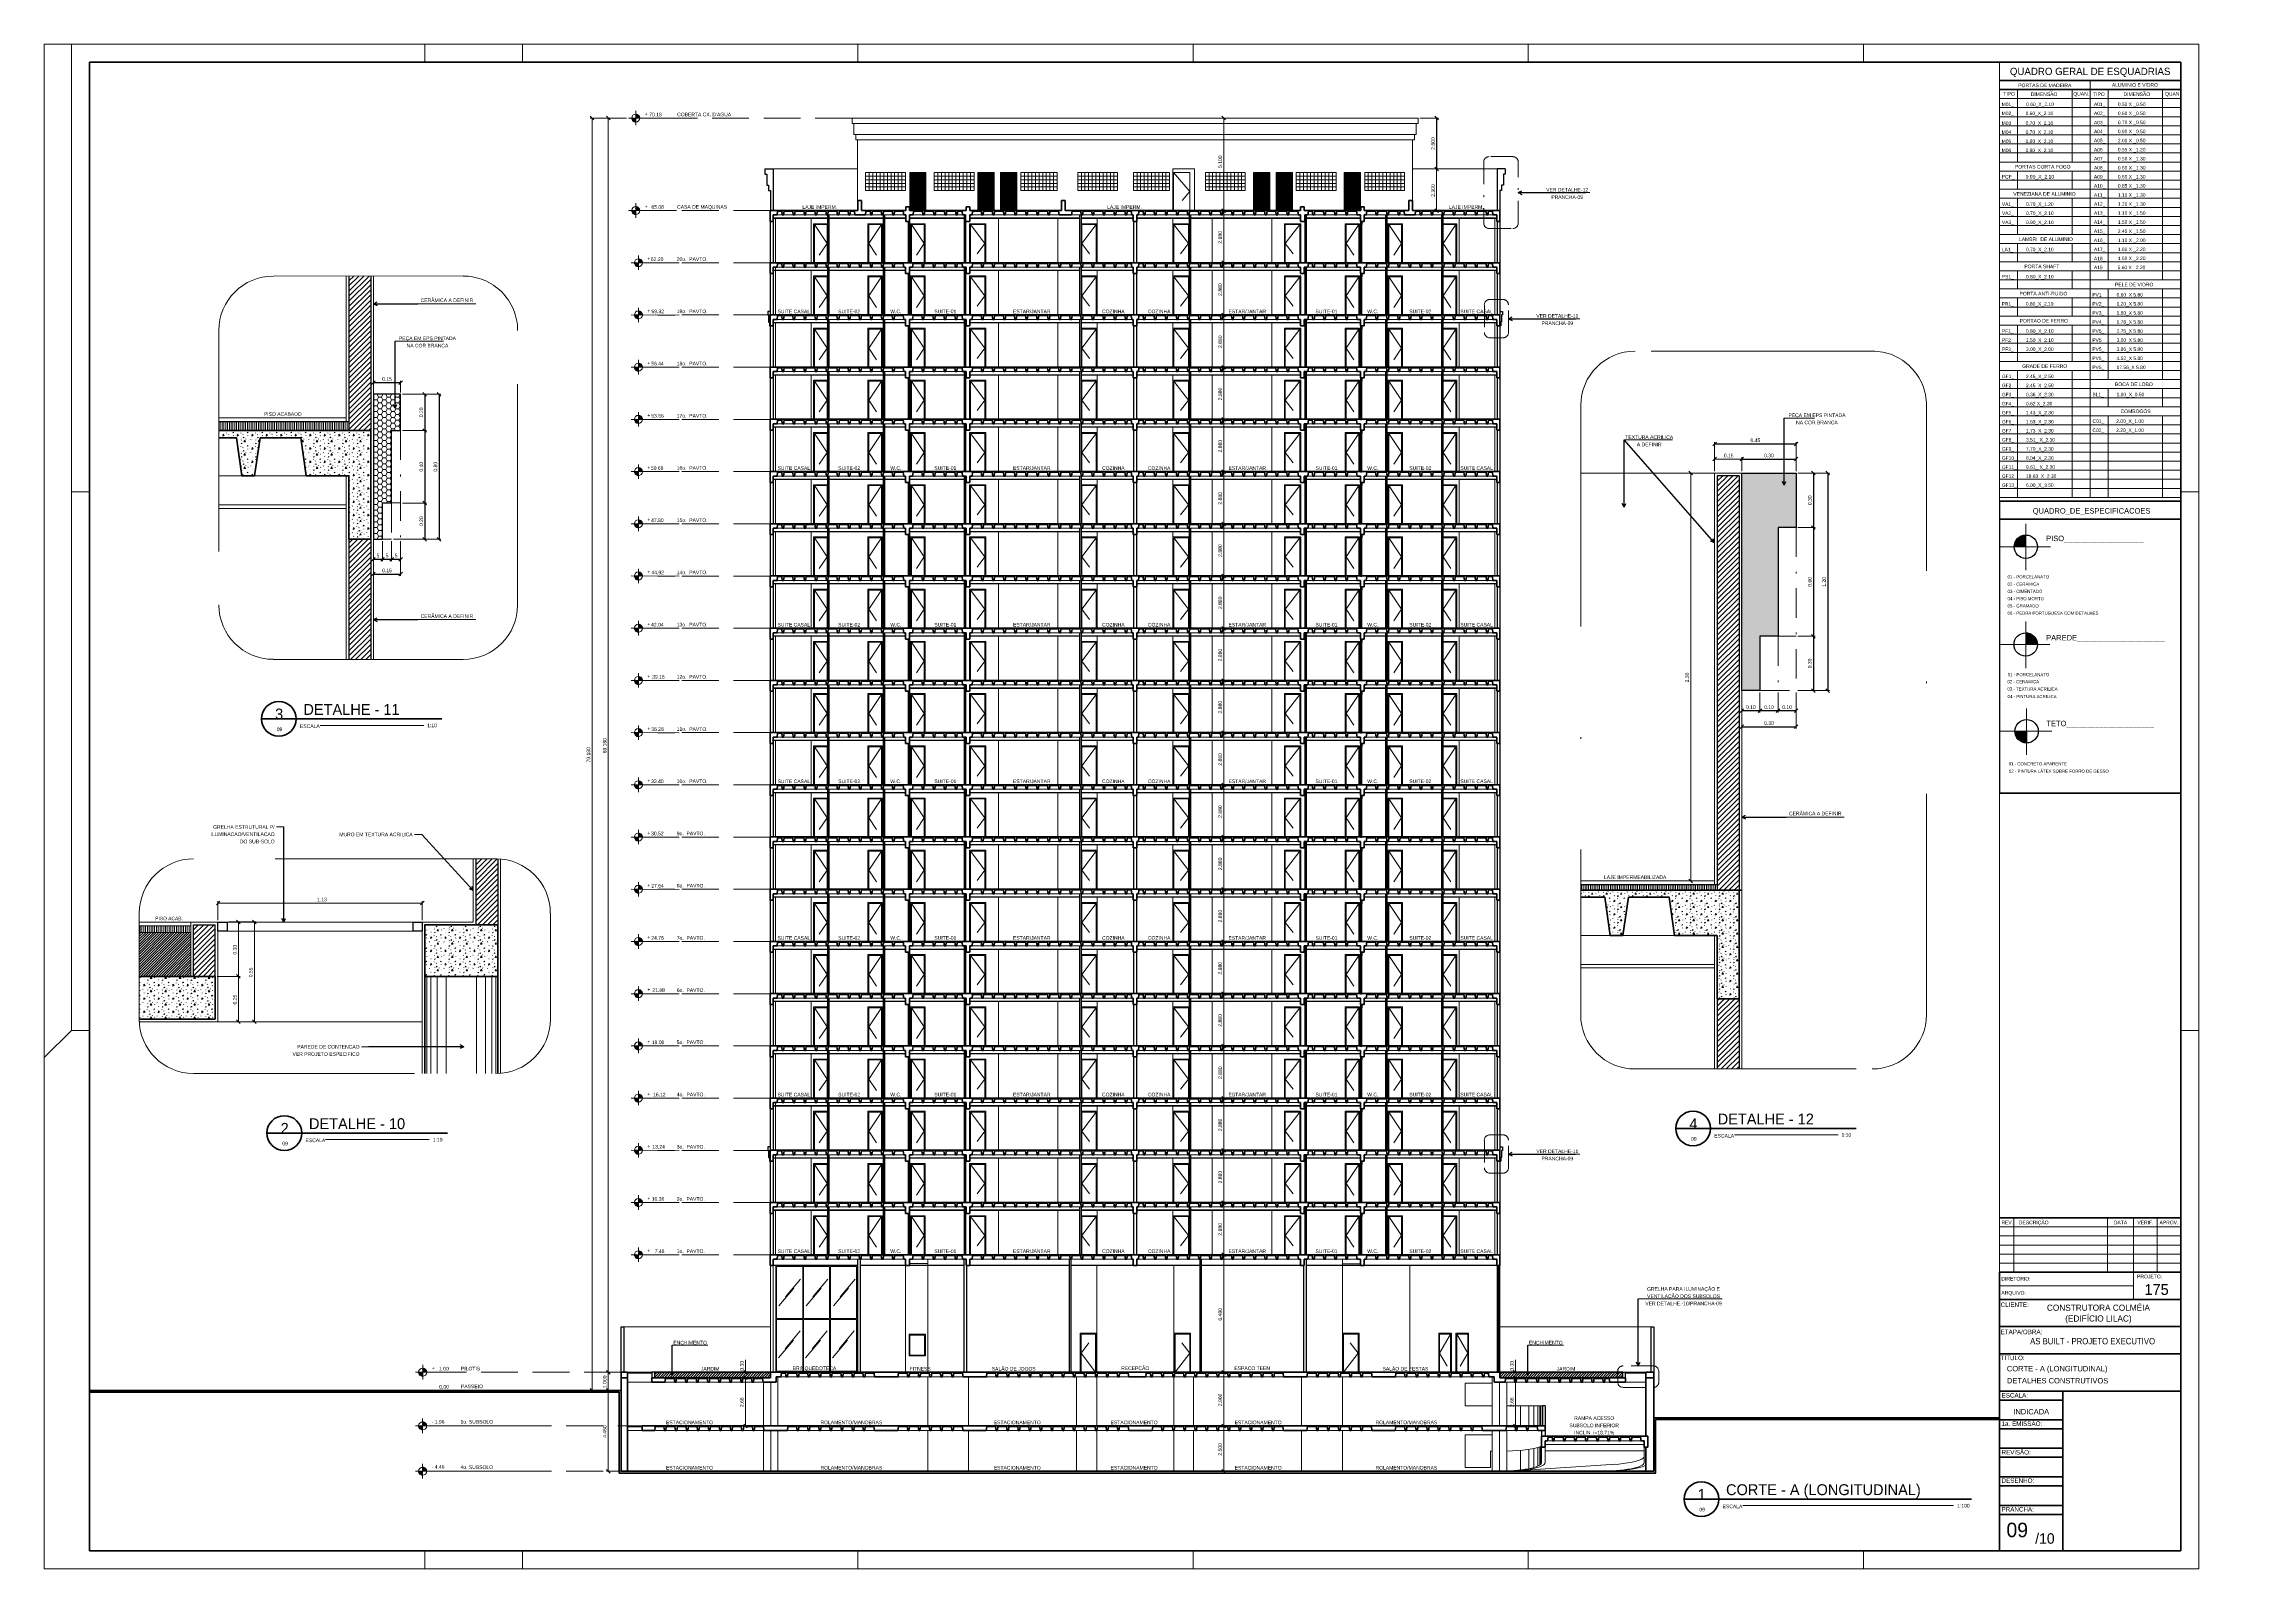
# Model space of a CAD drawing. Header units: metres. Extents: x -30 to 92, y -74 to 10.
import ezdxf
from ezdxf.enums import TextEntityAlignment as Align

# ---------------------------------------------------------------- set-up
doc = ezdxf.new("R2010")
doc.units = ezdxf.units.M
doc.header["$MEASUREMENT"] = 0
doc.linetypes.add('DGN Style 3', pattern=[2.84618, 2.032986, -0.813194])
doc.linetypes.add('DGN Style 4', pattern=[3.254811, 1.626389, -0.813194, 0.002033, -0.813194])
for name, color, linetype, lineweight in [('00-EDIFICACOES TÉRREO', 7, 'Continuous', 0), ('1 - Eixos', 7, 'Continuous', 0), ('11 - Acabamentos', 7, 'Continuous', 0), ('21 - Hachuras', 7, 'Continuous', 0), ('34 - Mobiliário', 7, 'Continuous', 0), ('5 - Laje em Corte', 7, 'Continuous', 0), ('7 - Alvenaria', 7, 'Continuous', 0), ('CORNIJAS_VAR NA PLANTA PTIPO 1', 7, 'Continuous', 0), ('Level 1-1', 7, 'Continuous', 0), ('Level 11-1', 7, 'Continuous', 0), ('Level 12', 7, 'Continuous', 0), ('Level 14', 7, 'Continuous', 0), ('Level 24-1', 7, 'Continuous', 0), ('Level 3', 7, 'Continuous', 0), ('Level 32', 7, 'Continuous', 0), ('Level 41', 7, 'Continuous', 0), ('Level 62', 7, 'Continuous', 0), ('Level 63', 7, 'Continuous', 0), ('Level 7-1', 7, 'Continuous', 0)]:
    doc.layers.add(name, color=color, linetype=linetype, lineweight=lineweight)
doc.styles.add('Style-CIVIL', font='CIVIL.shx')
doc.styles.add('Style-INTL_ENGINEERING', font='INTL_ENGINEERING.shx')
doc.dimstyles.get("Standard").update_dxf_attribs({"dimtxt": 0.18, "dimasz": 0.18, "dimexe": 0.18, "dimexo": 0.0625, "dimgap": 0.09, "dimtad": 0, "dimtih": 1, "dimtoh": 1, "dimdec": 4, "dimzin": 1, "dimdsep": 46, "dimtxsty": 'Standard', "dimcen": 0, "dimadec": 0, "dimazin": 0, "dimtfac": 1, "dimtdec": 4, "dimtofl": 0, "dimtmove": 0, "dimatfit": 3, "dimfxl": 0, "dimtolj": 1, "dimtzin": 1, "dimarcsym": 0})

# ---------------------------------------------------------------- blocks, each defined once
blk = doc.blocks.new('*U4')
at = {"layer": '34 - Mobiliário', "color": 7, "linetype": 'Continuous', "lineweight": 40}
blk.add_line((0, 0.3), (0, -1.8), dxfattribs=at)
at = {"layer": 'CORNIJAS_VAR NA PLANTA PTIPO 1', "color": 7, "linetype": 'Continuous', "lineweight": 30}
for p, q in [((-0.04, 0.3), (0.04, 0.3)), ((-0.04, -1.8), (0.04, -1.8))]:
    blk.add_line(p, q, dxfattribs=at)
at = {"layer": 'CORNIJAS_VAR NA PLANTA PTIPO 1', "color": 7, "linetype": 'Continuous', "lineweight": 0}
for p, q in [((-0.04, 0.3), (-0.04, -1.8)), ((0.04, 0.3), (0.04, -1.8))]:
    blk.add_line(p, q, dxfattribs=at)
blk = doc.blocks.new('*U5')
at = {"layer": '34 - Mobiliário', "color": 7, "linetype": 'Continuous', "lineweight": 40}
blk.add_line((0, 0.3), (0, -1.8), dxfattribs=at)
at = {"layer": 'CORNIJAS_VAR NA PLANTA PTIPO 1', "color": 7, "linetype": 'Continuous', "lineweight": 30}
for p, q in [((-0.04, 0.3), (0.04, 0.3)), ((-0.04, -1.8), (0.04, -1.8))]:
    blk.add_line(p, q, dxfattribs=at)
at = {"layer": 'CORNIJAS_VAR NA PLANTA PTIPO 1', "color": 7, "linetype": 'Continuous', "lineweight": 0}
for p, q in [((-0.04, 0.3), (-0.04, -1.8)), ((0.04, 0.3), (0.04, -1.8))]:
    blk.add_line(p, q, dxfattribs=at)
blk = doc.blocks.new('*U6')
at = {"layer": '5 - Laje em Corte', "color": 1, "linetype": 'Continuous', "lineweight": 40}
for p, q in [((-20.13, 0.25), (20.13, 0.25)), ((-20.13, 0.25), (-20.13, -0.35)), ((20.13, 0.25), (20.13, -0.35)), ((-20.13, -0.35), (-19.98, -0.35)), ((-19.98, 0), (-19.98, -0.35)), ((-12.67, 0), (-12.67, -0.35)), ((-12.67, -0.35), (-12.44, -0.35)), ((-12.44, 0), (-12.44, -0.35)), ((-9.32, 0), (-9.32, -0.35)), ((-9.32, -0.35), (-9.12, -0.35)), ((-9.12, 0), (-9.12, -0.35)), ((-0.1, 0), (-0.1, -0.35)), ((-0.1, -0.35), (0.1, -0.35)), ((0.1, 0), (0.1, -0.35)), ((9.13, 0), (9.13, -0.35)), ((9.13, -0.35), (9.33, -0.35)), ((9.33, 0), (9.33, -0.35)), ((12.44, 0), (12.44, -0.35)), ((12.44, -0.35), (12.65, -0.35)), ((12.65, 0), (12.65, -0.35)), ((19.97, 0), (19.97, -0.35)), ((19.97, -0.35), (20.13, -0.35))]:
    blk.add_line(p, q, dxfattribs=at)
at = {"layer": '5 - Laje em Corte', "color": 1, "linetype": 'Continuous', "lineweight": 0}
for p, q in [((-12.76, 0), (-19.76, 0)), ((-9.52, 0), (-12.28, 0)), ((-0.18, 0), (-9, 0)), ((9.01, 0), (0.18, 0)), ((12.25, 0), (9.53, 0)), ((19.75, 0), (12.76, 0))]:
    blk.add_line(p, q, dxfattribs=at)
at = {"layer": '5 - Laje em Corte', "color": 1, "linetype": 'Continuous', "lineweight": 40, "flags": 128}
for points in [[(-19.98, 0), (-19.76, 0), (-19.73, 0.21)], [(-19.73, 0.21), (-19.5, 0.21), (-19.47, 0), (-19.4, 0), (-19.37, 0.21)], [(-19.37, 0.21), (-18.89, 0.21), (-18.86, 0), (-18.79, 0), (-18.76, 0.21)], [(-18.76, 0.21), (-18.28, 0.21), (-18.25, 0), (-18.18, 0), (-18.15, 0.21)], [(-18.15, 0.21), (-17.67, 0.21), (-17.64, 0), (-17.57, 0), (-17.54, 0.21)], [(-17.54, 0.21), (-17.06, 0.21), (-17.03, 0), (-16.96, 0), (-16.93, 0.21)], [(-16.93, 0.21), (-16.45, 0.21), (-16.42, 0), (-16.35, 0), (-16.32, 0.21)], [(-16.32, 0.21), (-15.84, 0.21), (-15.81, 0), (-15.74, 0), (-15.71, 0.21)], [(-15.71, 0.21), (-15.23, 0.21), (-15.2, 0), (-15.13, 0), (-15.1, 0.21)], [(-15.1, 0.21), (-14.62, 0.21), (-14.59, 0), (-14.52, 0), (-14.49, 0.21)], [(-14.49, 0.21), (-14.01, 0.21), (-13.98, 0), (-13.91, 0), (-13.88, 0.21)], [(-13.88, 0.21), (-13.4, 0.21), (-13.37, 0), (-13.3, 0), (-13.27, 0.21)], [(-13.27, 0.21), (-12.79, 0.21), (-12.76, 0), (-12.67, 0)], [(-12.44, 0), (-12.28, 0), (-12.25, 0.21)], [(-12.25, 0.21), (-11.77, 0.21), (-11.74, 0), (-11.67, 0), (-11.64, 0.21)], [(-11.64, 0.21), (-11.16, 0.21), (-11.13, 0), (-11.06, 0), (-11.03, 0.21)], [(-11.03, 0.21), (-10.55, 0.21), (-10.52, 0), (-10.45, 0), (-10.42, 0.21)], [(-10.42, 0.21), (-9.94, 0.21), (-9.91, 0), (-9.84, 0), (-9.81, 0.21)], [(-9.81, 0.21), (-9.55, 0.21), (-9.52, 0), (-9.32, 0)], [(-9.12, 0), (-9, 0), (-8.97, 0.21)], [(-8.97, 0.21), (-8.49, 0.21), (-8.46, 0), (-8.39, 0), (-8.36, 0.21)], [(-8.36, 0.21), (-7.88, 0.21), (-7.85, 0), (-7.78, 0), (-7.75, 0.21)], [(-7.75, 0.21), (-7.27, 0.21), (-7.24, 0), (-7.17, 0), (-7.14, 0.21)], [(-7.14, 0.21), (-6.66, 0.21), (-6.63, 0), (-6.56, 0), (-6.53, 0.21)], [(-6.53, 0.21), (-6.05, 0.21), (-6.02, 0), (-5.95, 0), (-5.92, 0.21)], [(-5.92, 0.21), (-5.44, 0.21), (-5.41, 0), (-5.34, 0), (-5.31, 0.21)], [(-5.31, 0.21), (-4.83, 0.21), (-4.8, 0), (-4.73, 0), (-4.7, 0.21)], [(-4.7, 0.21), (-4.22, 0.21), (-4.19, 0), (-4.12, 0), (-4.09, 0.21)], [(-4.09, 0.21), (-3.61, 0.21), (-3.58, 0), (-3.51, 0), (-3.48, 0.21)], [(-3.48, 0.21), (-3, 0.21), (-2.97, 0), (-2.9, 0), (-2.87, 0.21)], [(-2.87, 0.21), (-2.39, 0.21), (-2.36, 0), (-2.29, 0), (-2.26, 0.21)], [(-2.26, 0.21), (-1.78, 0.21), (-1.75, 0), (-1.68, 0), (-1.65, 0.21)], [(-1.65, 0.21), (-1.17, 0.21), (-1.14, 0), (-1.07, 0), (-1.04, 0.21)], [(-1.04, 0.21), (-0.56, 0.21), (-0.53, 0), (-0.46, 0), (-0.43, 0.21)], [(-0.43, 0.21), (-0.21, 0.21), (-0.18, 0), (-0.1, 0)], [(0.1, 0), (0.18, 0), (0.21, 0.21)], [(0.21, 0.21), (0.44, 0.21), (0.47, 0), (0.54, 0), (0.57, 0.21)], [(0.57, 0.21), (1.05, 0.21), (1.08, 0), (1.15, 0), (1.18, 0.21)], [(1.18, 0.21), (1.66, 0.21), (1.69, 0), (1.76, 0), (1.79, 0.21)], [(1.79, 0.21), (2.27, 0.21), (2.3, 0), (2.37, 0), (2.4, 0.21)], [(2.4, 0.21), (2.88, 0.21), (2.91, 0), (2.98, 0), (3.01, 0.21)], [(3.01, 0.21), (3.49, 0.21), (3.52, 0), (3.59, 0), (3.62, 0.21)], [(3.62, 0.21), (4.1, 0.21), (4.13, 0), (4.2, 0), (4.23, 0.21)], [(4.23, 0.21), (4.71, 0.21), (4.74, 0), (4.81, 0), (4.84, 0.21)], [(4.84, 0.21), (5.32, 0.21), (5.35, 0), (5.42, 0), (5.45, 0.21)], [(5.45, 0.21), (5.93, 0.21), (5.96, 0), (6.03, 0), (6.06, 0.21)], [(6.06, 0.21), (6.54, 0.21), (6.57, 0), (6.64, 0), (6.67, 0.21)], [(6.67, 0.21), (7.15, 0.21), (7.18, 0), (7.25, 0), (7.28, 0.21)], [(7.28, 0.21), (7.76, 0.21), (7.79, 0), (7.86, 0), (7.89, 0.21)], [(7.89, 0.21), (8.37, 0.21), (8.4, 0), (8.47, 0), (8.5, 0.21)], [(8.5, 0.21), (8.98, 0.21), (9.01, 0), (9.13, 0)], [(9.33, 0), (9.53, 0), (9.56, 0.21)], [(9.56, 0.21), (9.78, 0.21), (9.81, 0), (9.88, 0), (9.91, 0.21)], [(9.91, 0.21), (10.39, 0.21), (10.42, 0), (10.49, 0), (10.52, 0.21)], [(10.52, 0.21), (11, 0.21), (11.03, 0), (11.1, 0), (11.13, 0.21)], [(11.13, 0.21), (11.61, 0.21), (11.64, 0), (11.71, 0), (11.74, 0.21)], [(11.74, 0.21), (12.22, 0.21), (12.25, 0), (12.44, 0)], [(12.65, 0), (12.76, 0), (12.79, 0.21)], [(12.79, 0.21), (13.27, 0.21), (13.3, 0), (13.37, 0), (13.4, 0.21)], [(13.4, 0.21), (13.88, 0.21), (13.91, 0), (13.98, 0), (14.01, 0.21)], [(14.01, 0.21), (14.49, 0.21), (14.52, 0), (14.59, 0), (14.62, 0.21)], [(14.62, 0.21), (15.1, 0.21), (15.13, 0), (15.2, 0), (15.23, 0.21)], [(15.23, 0.21), (15.71, 0.21), (15.74, 0), (15.81, 0), (15.84, 0.21)], [(15.84, 0.21), (16.32, 0.21), (16.35, 0), (16.42, 0), (16.45, 0.21)], [(16.45, 0.21), (16.93, 0.21), (16.96, 0), (17.03, 0), (17.06, 0.21)], [(17.06, 0.21), (17.54, 0.21), (17.57, 0), (17.64, 0), (17.67, 0.21)], [(17.67, 0.21), (18.15, 0.21), (18.18, 0), (18.25, 0), (18.28, 0.21)], [(18.28, 0.21), (18.76, 0.21), (18.79, 0), (18.86, 0), (18.89, 0.21)], [(18.89, 0.21), (19.37, 0.21), (19.4, 0), (19.47, 0), (19.5, 0.21)], [(19.5, 0.21), (19.72, 0.21), (19.75, 0), (19.97, 0)]]:
    blk.add_lwpolyline(points, dxfattribs=at)
blk = doc.blocks.new('*U3')
at = {"layer": '7 - Alvenaria', "color": 7, "linetype": 'Continuous', "lineweight": 30}
for p, q in [((-20.13, 1.27), (-20.13, -1.01)), ((-19.98, 1.27), (-19.98, -1.01)), ((-16.98, 1.62), (-16.98, -1.01)), ((-16.9, 1.62), (-16.9, -1.01)), ((-13.9, 1.62), (-13.9, -1.01)), ((-13.82, 1.62), (-13.82, -1.01)), ((-12.52, 1.27), (-12.52, 1.09)), ((-12.44, 1.27), (-12.44, 1.09)), ((-9.44, 1.62), (-9.44, -1.01)), ((-9.36, 1.62), (-9.36, -1.01)), ((-3.06, 1.62), (-3.06, -1.01)), ((-2.98, 1.62), (-2.98, -1.01)), ((-0.08, 1.27), (-0.08, -1.01)), ((0.08, 1.27), (0.08, -1.01)), ((2.98, 1.62), (2.98, -1.01)), ((3.06, 1.62), (3.06, -1.01)), ((9.36, 1.62), (9.36, -1.01)), ((9.44, 1.62), (9.44, -1.01)), ((12.44, 1.27), (12.44, 1.09)), ((12.52, 1.27), (12.52, 1.09)), ((13.82, 1.62), (13.82, -1.01)), ((13.9, 1.62), (13.9, -1.01)), ((16.9, 1.62), (16.9, -1.01)), ((16.98, 1.62), (16.98, -1.01)), ((19.98, 1.27), (19.98, -1.01)), ((20.13, 1.27), (20.13, -1.01))]:
    blk.add_line(p, q, dxfattribs=at)
at = {"layer": '7 - Alvenaria', "color": 7, "linetype": 'Continuous', "lineweight": 13}
for p, q in [((-19.85, 1.44), (-19.85, -1.01)), ((-17.88, 1.44), (-17.88, -1.01)), ((-7.54, 1.44), (-7.54, -1.01)), ((-4.26, 1.44), (-4.26, -1.01)), ((-2.09, 1.44), (-2.09, -1.01)), ((2.09, 1.44), (2.09, -1.01)), ((4.26, 1.44), (4.26, -1.01)), ((7.54, 1.44), (7.54, -1.01)), ((17.88, 1.44), (17.88, -1.01)), ((19.85, 1.44), (19.85, -1.01))]:
    blk.add_line(p, q, dxfattribs=at)
at = {"layer": 'Level 14', "color": 7, "linetype": 'Continuous', "lineweight": 0, "flags": 128}
for points in [[(-16.98, -1.01), (-17.75, -1.01), (-17.75, 1.14), (-16.98, 1.14)], [(-17, -1.01), (-17.7, -1.01), (-17.7, 1.09), (-17, 1.09)], [(-13.95, -1.01), (-14.75, -1.01), (-14.75, 1.14), (-13.95, 1.14)], [(-14, -1.01), (-14.7, -1.01), (-14.7, 1.09), (-14, 1.09)], [(-11.59, -1.01), (-12.39, -1.01), (-12.39, 1.14), (-11.59, 1.14)], [(-11.64, -1.01), (-12.34, -1.01), (-12.34, 1.09), (-11.64, 1.09)], [(-8.24, -1.01), (-9.14, -1.01), (-9.14, 1.14), (-8.24, 1.14)], [(-8.29, -1.01), (-9.09, -1.01), (-9.09, 1.09), (-8.29, 1.09)], [(-2.09, -1.01), (-2.98, -1.01), (-2.98, 1.14), (-2.09, 1.14)], [(-2.14, -1.01), (-2.94, -1.01), (-2.94, 1.09), (-2.14, 1.09)], [(2.09, -1.01), (2.98, -1.01), (2.98, 1.14), (2.09, 1.14)], [(2.14, -1.01), (2.94, -1.01), (2.94, 1.09), (2.14, 1.09)], [(8.24, -1.01), (9.14, -1.01), (9.14, 1.14), (8.24, 1.14)], [(8.29, -1.01), (9.09, -1.01), (9.09, 1.09), (8.29, 1.09)], [(11.59, -1.01), (12.39, -1.01), (12.39, 1.14), (11.59, 1.14)], [(11.64, -1.01), (12.34, -1.01), (12.34, 1.09), (11.64, 1.09)], [(13.95, -1.01), (14.75, -1.01), (14.75, 1.14), (13.95, 1.14)], [(14, -1.01), (14.7, -1.01), (14.7, 1.09), (14, 1.09)], [(16.98, -1.01), (17.75, -1.01), (17.75, 1.14), (16.98, 1.14)], [(17, -1.01), (17.7, -1.01), (17.7, 1.09), (17, 1.09)]]:
    blk.add_lwpolyline(points, close=True, dxfattribs=at)
at = {"layer": 'Level 14', "color": 7, "linetype": 'DGN Style 3', "lineweight": 0, "flags": 128}
for points in [[(-17.7, 1.09), (-17, 0.04), (-17.7, -1.01)], [(-14, 1.09), (-14.7, 0.04), (-14, -1.01)], [(-12.34, 1.09), (-11.64, 0.04), (-12.34, -1.01)], [(-9.09, 1.09), (-8.29, 0.04), (-9.09, -1.01)], [(-2.14, 1.09), (-2.94, 0.04), (-2.14, -1.01)], [(2.14, 1.09), (2.94, 0.04), (2.14, -1.01)], [(9.09, 1.09), (8.29, 0.04), (9.09, -1.01)], [(12.34, 1.09), (11.64, 0.04), (12.34, -1.01)], [(14, 1.09), (14.7, 0.04), (14, -1.01)], [(17.7, 1.09), (17, 0.04), (17.7, -1.01)]]:
    blk.add_lwpolyline(points, dxfattribs=at)
at = {"layer": '5 - Laje em Corte', "color": 1, "linetype": 'Continuous', "lineweight": 40}
blk.add_blockref('*U6', (0, -1.26), dxfattribs=at)
at = {"layer": 'CORNIJAS_VAR NA PLANTA PTIPO 1', "color": 7, "linetype": 'Continuous', "lineweight": 30, "extrusion": (0, 0, -1)}
blk.add_blockref('*U5', (12.48, 0.78), dxfattribs=at)
at = {"layer": 'CORNIJAS_VAR NA PLANTA PTIPO 1', "color": 7, "linetype": 'Continuous', "lineweight": 30}
blk.add_blockref('*U4', (12.48, 0.78), dxfattribs=at)
blk = doc.blocks.new('*U8')
at = {"layer": '34 - Mobiliário', "color": 7, "linetype": 'Continuous', "lineweight": 40}
blk.add_line((0, 0.3), (0, -1.8), dxfattribs=at)
at = {"layer": 'CORNIJAS_VAR NA PLANTA PTIPO 1', "color": 7, "linetype": 'Continuous', "lineweight": 30}
for p, q in [((-0.04, 0.3), (0.04, 0.3)), ((-0.04, -1.8), (0.04, -1.8))]:
    blk.add_line(p, q, dxfattribs=at)
at = {"layer": 'CORNIJAS_VAR NA PLANTA PTIPO 1', "color": 7, "linetype": 'Continuous', "lineweight": 0}
for p, q in [((-0.04, 0.3), (-0.04, -1.8)), ((0.04, 0.3), (0.04, -1.8))]:
    blk.add_line(p, q, dxfattribs=at)
blk = doc.blocks.new('*U9')
at = {"layer": '34 - Mobiliário', "color": 7, "linetype": 'Continuous', "lineweight": 40}
blk.add_line((0, 0.3), (0, -1.8), dxfattribs=at)
at = {"layer": 'CORNIJAS_VAR NA PLANTA PTIPO 1', "color": 7, "linetype": 'Continuous', "lineweight": 30}
for p, q in [((-0.04, 0.3), (0.04, 0.3)), ((-0.04, -1.8), (0.04, -1.8))]:
    blk.add_line(p, q, dxfattribs=at)
at = {"layer": 'CORNIJAS_VAR NA PLANTA PTIPO 1', "color": 7, "linetype": 'Continuous', "lineweight": 0}
for p, q in [((-0.04, 0.3), (-0.04, -1.8)), ((0.04, 0.3), (0.04, -1.8))]:
    blk.add_line(p, q, dxfattribs=at)
blk = doc.blocks.new('*U10')
at = {"layer": '5 - Laje em Corte', "color": 1, "linetype": 'Continuous', "lineweight": 40}
for p, q in [((-20.13, 0.25), (20.13, 0.25)), ((-20.13, 0.25), (-20.13, -0.35)), ((20.13, 0.25), (20.13, -0.35)), ((-20.13, -0.35), (-19.98, -0.35)), ((-19.98, 0), (-19.98, -0.35)), ((-12.67, 0), (-12.67, -0.35)), ((-12.67, -0.35), (-12.44, -0.35)), ((-12.44, 0), (-12.44, -0.35)), ((-9.32, 0), (-9.32, -0.35)), ((-9.32, -0.35), (-9.12, -0.35)), ((-9.12, 0), (-9.12, -0.35)), ((-0.1, 0), (-0.1, -0.35)), ((-0.1, -0.35), (0.1, -0.35)), ((0.1, 0), (0.1, -0.35)), ((9.13, 0), (9.13, -0.35)), ((9.13, -0.35), (9.33, -0.35)), ((9.33, 0), (9.33, -0.35)), ((12.44, 0), (12.44, -0.35)), ((12.44, -0.35), (12.65, -0.35)), ((12.65, 0), (12.65, -0.35)), ((19.97, 0), (19.97, -0.35)), ((19.97, -0.35), (20.13, -0.35))]:
    blk.add_line(p, q, dxfattribs=at)
at = {"layer": '5 - Laje em Corte', "color": 1, "linetype": 'Continuous', "lineweight": 0}
for p, q in [((-12.76, 0), (-19.76, 0)), ((-9.52, 0), (-12.28, 0)), ((-0.18, 0), (-9, 0)), ((9.01, 0), (0.18, 0)), ((12.25, 0), (9.53, 0)), ((19.75, 0), (12.76, 0))]:
    blk.add_line(p, q, dxfattribs=at)
at = {"layer": '5 - Laje em Corte', "color": 1, "linetype": 'Continuous', "lineweight": 40, "flags": 128}
for points in [[(-19.98, 0), (-19.76, 0), (-19.73, 0.21)], [(-19.73, 0.21), (-19.5, 0.21), (-19.47, 0), (-19.4, 0), (-19.37, 0.21)], [(-19.37, 0.21), (-18.89, 0.21), (-18.86, 0), (-18.79, 0), (-18.76, 0.21)], [(-18.76, 0.21), (-18.28, 0.21), (-18.25, 0), (-18.18, 0), (-18.15, 0.21)], [(-18.15, 0.21), (-17.67, 0.21), (-17.64, 0), (-17.57, 0), (-17.54, 0.21)], [(-17.54, 0.21), (-17.06, 0.21), (-17.03, 0), (-16.96, 0), (-16.93, 0.21)], [(-16.93, 0.21), (-16.45, 0.21), (-16.42, 0), (-16.35, 0), (-16.32, 0.21)], [(-16.32, 0.21), (-15.84, 0.21), (-15.81, 0), (-15.74, 0), (-15.71, 0.21)], [(-15.71, 0.21), (-15.23, 0.21), (-15.2, 0), (-15.13, 0), (-15.1, 0.21)], [(-15.1, 0.21), (-14.62, 0.21), (-14.59, 0), (-14.52, 0), (-14.49, 0.21)], [(-14.49, 0.21), (-14.01, 0.21), (-13.98, 0), (-13.91, 0), (-13.88, 0.21)], [(-13.88, 0.21), (-13.4, 0.21), (-13.37, 0), (-13.3, 0), (-13.27, 0.21)], [(-13.27, 0.21), (-12.79, 0.21), (-12.76, 0), (-12.67, 0)], [(-12.44, 0), (-12.28, 0), (-12.25, 0.21)], [(-12.25, 0.21), (-11.77, 0.21), (-11.74, 0), (-11.67, 0), (-11.64, 0.21)], [(-11.64, 0.21), (-11.16, 0.21), (-11.13, 0), (-11.06, 0), (-11.03, 0.21)], [(-11.03, 0.21), (-10.55, 0.21), (-10.52, 0), (-10.45, 0), (-10.42, 0.21)], [(-10.42, 0.21), (-9.94, 0.21), (-9.91, 0), (-9.84, 0), (-9.81, 0.21)], [(-9.81, 0.21), (-9.55, 0.21), (-9.52, 0), (-9.32, 0)], [(-9.12, 0), (-9, 0), (-8.97, 0.21)], [(-8.97, 0.21), (-8.49, 0.21), (-8.46, 0), (-8.39, 0), (-8.36, 0.21)], [(-8.36, 0.21), (-7.88, 0.21), (-7.85, 0), (-7.78, 0), (-7.75, 0.21)], [(-7.75, 0.21), (-7.27, 0.21), (-7.24, 0), (-7.17, 0), (-7.14, 0.21)], [(-7.14, 0.21), (-6.66, 0.21), (-6.63, 0), (-6.56, 0), (-6.53, 0.21)], [(-6.53, 0.21), (-6.05, 0.21), (-6.02, 0), (-5.95, 0), (-5.92, 0.21)], [(-5.92, 0.21), (-5.44, 0.21), (-5.41, 0), (-5.34, 0), (-5.31, 0.21)], [(-5.31, 0.21), (-4.83, 0.21), (-4.8, 0), (-4.73, 0), (-4.7, 0.21)], [(-4.7, 0.21), (-4.22, 0.21), (-4.19, 0), (-4.12, 0), (-4.09, 0.21)], [(-4.09, 0.21), (-3.61, 0.21), (-3.58, 0), (-3.51, 0), (-3.48, 0.21)], [(-3.48, 0.21), (-3, 0.21), (-2.97, 0), (-2.9, 0), (-2.87, 0.21)], [(-2.87, 0.21), (-2.39, 0.21), (-2.36, 0), (-2.29, 0), (-2.26, 0.21)], [(-2.26, 0.21), (-1.78, 0.21), (-1.75, 0), (-1.68, 0), (-1.65, 0.21)], [(-1.65, 0.21), (-1.17, 0.21), (-1.14, 0), (-1.07, 0), (-1.04, 0.21)], [(-1.04, 0.21), (-0.56, 0.21), (-0.53, 0), (-0.46, 0), (-0.43, 0.21)], [(-0.43, 0.21), (-0.21, 0.21), (-0.18, 0), (-0.1, 0)], [(0.1, 0), (0.18, 0), (0.21, 0.21)], [(0.21, 0.21), (0.44, 0.21), (0.47, 0), (0.54, 0), (0.57, 0.21)], [(0.57, 0.21), (1.05, 0.21), (1.08, 0), (1.15, 0), (1.18, 0.21)], [(1.18, 0.21), (1.66, 0.21), (1.69, 0), (1.76, 0), (1.79, 0.21)], [(1.79, 0.21), (2.27, 0.21), (2.3, 0), (2.37, 0), (2.4, 0.21)], [(2.4, 0.21), (2.88, 0.21), (2.91, 0), (2.98, 0), (3.01, 0.21)], [(3.01, 0.21), (3.49, 0.21), (3.52, 0), (3.59, 0), (3.62, 0.21)], [(3.62, 0.21), (4.1, 0.21), (4.13, 0), (4.2, 0), (4.23, 0.21)], [(4.23, 0.21), (4.71, 0.21), (4.74, 0), (4.81, 0), (4.84, 0.21)], [(4.84, 0.21), (5.32, 0.21), (5.35, 0), (5.42, 0), (5.45, 0.21)], [(5.45, 0.21), (5.93, 0.21), (5.96, 0), (6.03, 0), (6.06, 0.21)], [(6.06, 0.21), (6.54, 0.21), (6.57, 0), (6.64, 0), (6.67, 0.21)], [(6.67, 0.21), (7.15, 0.21), (7.18, 0), (7.25, 0), (7.28, 0.21)], [(7.28, 0.21), (7.76, 0.21), (7.79, 0), (7.86, 0), (7.89, 0.21)], [(7.89, 0.21), (8.37, 0.21), (8.4, 0), (8.47, 0), (8.5, 0.21)], [(8.5, 0.21), (8.98, 0.21), (9.01, 0), (9.13, 0)], [(9.33, 0), (9.53, 0), (9.56, 0.21)], [(9.56, 0.21), (9.78, 0.21), (9.81, 0), (9.88, 0), (9.91, 0.21)], [(9.91, 0.21), (10.39, 0.21), (10.42, 0), (10.49, 0), (10.52, 0.21)], [(10.52, 0.21), (11, 0.21), (11.03, 0), (11.1, 0), (11.13, 0.21)], [(11.13, 0.21), (11.61, 0.21), (11.64, 0), (11.71, 0), (11.74, 0.21)], [(11.74, 0.21), (12.22, 0.21), (12.25, 0), (12.44, 0)], [(12.65, 0), (12.76, 0), (12.79, 0.21)], [(12.79, 0.21), (13.27, 0.21), (13.3, 0), (13.37, 0), (13.4, 0.21)], [(13.4, 0.21), (13.88, 0.21), (13.91, 0), (13.98, 0), (14.01, 0.21)], [(14.01, 0.21), (14.49, 0.21), (14.52, 0), (14.59, 0), (14.62, 0.21)], [(14.62, 0.21), (15.1, 0.21), (15.13, 0), (15.2, 0), (15.23, 0.21)], [(15.23, 0.21), (15.71, 0.21), (15.74, 0), (15.81, 0), (15.84, 0.21)], [(15.84, 0.21), (16.32, 0.21), (16.35, 0), (16.42, 0), (16.45, 0.21)], [(16.45, 0.21), (16.93, 0.21), (16.96, 0), (17.03, 0), (17.06, 0.21)], [(17.06, 0.21), (17.54, 0.21), (17.57, 0), (17.64, 0), (17.67, 0.21)], [(17.67, 0.21), (18.15, 0.21), (18.18, 0), (18.25, 0), (18.28, 0.21)], [(18.28, 0.21), (18.76, 0.21), (18.79, 0), (18.86, 0), (18.89, 0.21)], [(18.89, 0.21), (19.37, 0.21), (19.4, 0), (19.47, 0), (19.5, 0.21)], [(19.5, 0.21), (19.72, 0.21), (19.75, 0), (19.97, 0)]]:
    blk.add_lwpolyline(points, dxfattribs=at)
blk = doc.blocks.new('*U7')
at = {"layer": '7 - Alvenaria', "color": 7, "linetype": 'Continuous', "lineweight": 30}
for p, q in [((-20.13, 1.27), (-20.13, -1.01)), ((-19.98, 1.27), (-19.98, -1.01)), ((-16.98, 1.62), (-16.98, -1.01)), ((-16.9, 1.62), (-16.9, -1.01)), ((-13.9, 1.62), (-13.9, -1.01)), ((-13.82, 1.62), (-13.82, -1.01)), ((-12.52, 1.27), (-12.52, 1.09)), ((-12.44, 1.27), (-12.44, 1.09)), ((-9.44, 1.62), (-9.44, -1.01)), ((-9.36, 1.62), (-9.36, -1.01)), ((-3.06, 1.62), (-3.06, -1.01)), ((-2.98, 1.62), (-2.98, -1.01)), ((-0.08, 1.27), (-0.08, -1.01)), ((0.08, 1.27), (0.08, -1.01)), ((2.98, 1.62), (2.98, -1.01)), ((3.06, 1.62), (3.06, -1.01)), ((9.36, 1.62), (9.36, -1.01)), ((9.44, 1.62), (9.44, -1.01)), ((12.44, 1.27), (12.44, 1.09)), ((12.52, 1.27), (12.52, 1.09)), ((13.82, 1.62), (13.82, -1.01)), ((13.9, 1.62), (13.9, -1.01)), ((16.9, 1.62), (16.9, -1.01)), ((16.98, 1.62), (16.98, -1.01)), ((19.98, 1.27), (19.98, -1.01)), ((20.13, 1.27), (20.13, -1.01))]:
    blk.add_line(p, q, dxfattribs=at)
at = {"layer": '7 - Alvenaria', "color": 7, "linetype": 'Continuous', "lineweight": 13}
for p, q in [((-19.85, 1.62), (-19.85, -1.01)), ((-17.88, 1.44), (-17.88, -1.01)), ((-7.54, 1.44), (-7.54, -1.01)), ((-4.26, 1.44), (-4.26, -1.01)), ((-2.09, 1.44), (-2.09, -1.01)), ((2.09, 1.44), (2.09, -1.01)), ((4.26, 1.44), (4.26, -1.01)), ((7.54, 1.44), (7.54, -1.01)), ((17.88, 1.44), (17.88, -1.01)), ((19.85, 1.44), (19.85, -1.01))]:
    blk.add_line(p, q, dxfattribs=at)
at = {"layer": 'Level 14', "color": 7, "linetype": 'Continuous', "lineweight": 0, "flags": 128}
for points in [[(-16.98, -1.01), (-17.75, -1.01), (-17.75, 1.14), (-16.98, 1.14)], [(-17, -1.01), (-17.7, -1.01), (-17.7, 1.09), (-17, 1.09)], [(-13.95, -1.01), (-14.75, -1.01), (-14.75, 1.14), (-13.95, 1.14)], [(-14, -1.01), (-14.7, -1.01), (-14.7, 1.09), (-14, 1.09)], [(-11.59, -1.01), (-12.39, -1.01), (-12.39, 1.14), (-11.59, 1.14)], [(-11.64, -1.01), (-12.34, -1.01), (-12.34, 1.09), (-11.64, 1.09)], [(-8.24, -1.01), (-9.14, -1.01), (-9.14, 1.14), (-8.24, 1.14)], [(-8.29, -1.01), (-9.09, -1.01), (-9.09, 1.09), (-8.29, 1.09)], [(-2.09, -1.01), (-2.98, -1.01), (-2.98, 1.14), (-2.09, 1.14)], [(-2.14, -1.01), (-2.94, -1.01), (-2.94, 1.09), (-2.14, 1.09)], [(2.09, -1.01), (2.98, -1.01), (2.98, 1.14), (2.09, 1.14)], [(2.14, -1.01), (2.94, -1.01), (2.94, 1.09), (2.14, 1.09)], [(8.24, -1.01), (9.14, -1.01), (9.14, 1.14), (8.24, 1.14)], [(8.29, -1.01), (9.09, -1.01), (9.09, 1.09), (8.29, 1.09)], [(11.59, -1.01), (12.39, -1.01), (12.39, 1.14), (11.59, 1.14)], [(11.64, -1.01), (12.34, -1.01), (12.34, 1.09), (11.64, 1.09)], [(13.95, -1.01), (14.75, -1.01), (14.75, 1.14), (13.95, 1.14)], [(14, -1.01), (14.7, -1.01), (14.7, 1.09), (14, 1.09)], [(16.98, -1.01), (17.75, -1.01), (17.75, 1.14), (16.98, 1.14)], [(17, -1.01), (17.7, -1.01), (17.7, 1.09), (17, 1.09)]]:
    blk.add_lwpolyline(points, close=True, dxfattribs=at)
at = {"layer": 'Level 14', "color": 7, "linetype": 'DGN Style 3', "lineweight": 0, "flags": 128}
for points in [[(-17.7, 1.09), (-17, 0.04), (-17.7, -1.01)], [(-14, 1.09), (-14.7, 0.04), (-14, -1.01)], [(-12.34, 1.09), (-11.64, 0.04), (-12.34, -1.01)], [(-9.09, 1.09), (-8.29, 0.04), (-9.09, -1.01)], [(-2.14, 1.09), (-2.94, 0.04), (-2.14, -1.01)], [(2.14, 1.09), (2.94, 0.04), (2.14, -1.01)], [(9.09, 1.09), (8.29, 0.04), (9.09, -1.01)], [(12.34, 1.09), (11.64, 0.04), (12.34, -1.01)], [(14, 1.09), (14.7, 0.04), (14, -1.01)], [(17.7, 1.09), (17, 0.04), (17.7, -1.01)]]:
    blk.add_lwpolyline(points, dxfattribs=at)
at = {"layer": '5 - Laje em Corte', "color": 1, "linetype": 'Continuous', "lineweight": 40}
blk.add_blockref('*U10', (0, -1.26), dxfattribs=at)
at = {"layer": 'CORNIJAS_VAR NA PLANTA PTIPO 1', "color": 7, "linetype": 'Continuous', "lineweight": 30, "extrusion": (0, 0, -1)}
blk.add_blockref('*U9', (12.48, 0.79), dxfattribs=at)
at = {"layer": 'CORNIJAS_VAR NA PLANTA PTIPO 1', "color": 7, "linetype": 'Continuous', "lineweight": 30}
blk.add_blockref('*U8', (12.48, 0.79), dxfattribs=at)
blk = doc.blocks.new('*U11')
at = {"layer": 'Level 14', "linetype": 'Continuous', "lineweight": 13}
h = blk.add_hatch(dxfattribs=at)
h.set_pattern_fill('_USER', style=0)
h.set_pattern_definition([(0, (-2e-06, 0.999993), (0, 0.05), [])])
h.paths.add_polyline_path([(-0.4, -1), (0.4, -1), (0.4, 1), (-0.4, 1)])
at = {"layer": 'Level 14', "color": 7, "linetype": 'Continuous', "lineweight": 13, "flags": 128}
for points in [[(-0.45, -1.05), (0.45, -1.05), (0.45, 1.05), (-0.45, 1.05)], [(-0.4, -1), (0.4, -1), (0.4, 1), (-0.4, 1)]]:
    blk.add_lwpolyline(points, close=True, dxfattribs=at)
at = {"layer": 'Level 14', "color": 7, "linetype": 'DGN Style 3', "lineweight": 13, "flags": 128}
blk.add_lwpolyline([(0.45, 1.05), (-0.45, 0), (0.45, -1.05)], dxfattribs=at)
blk = doc.blocks.new('*U12')
at = {"layer": '5 - Laje em Corte', "color": 1, "linetype": 'Continuous', "lineweight": 40}
for p, q in [((-20.13, 0.03), (-15.3, 0.03)), ((-20.13, 0.03), (-20.13, -0.57)), ((-15.3, 0.58), (-15.3, 0.03)), ((-15.1, 0.58), (-15.3, 0.58)), ((-15.1, 0.58), (-15.1, 0.03)), ((-15.1, 0.03), (-12.65, 0.03)), ((-12.45, 0.23), (-12.65, 0.23)), ((-12.65, 0.03), (-12.65, 0.23)), ((-12.45, 0.03), (-12.45, 0.23)), ((-12.45, 0.03), (-9.32, 0.03)), ((-9.32, 0.03), (-9.32, 0.23)), ((-9.32, 0.23), (-9.12, 0.23)), ((-9.12, 0.03), (-9.12, 0.23)), ((-9.12, 0.03), (-4.06, 0.03)), ((-4.06, 0.58), (-4.06, 0.03)), ((-4.06, 0.58), (-3.86, 0.58)), ((-3.86, 0.58), (-3.86, 0.03)), ((-3.86, 0.03), (9.13, 0.03)), ((9.13, 0.23), (9.13, 0.03)), ((9.33, 0.23), (9.13, 0.23)), ((9.33, 0.23), (9.33, 0.03)), ((9.33, 0.03), (12.45, 0.03)), ((12.45, 0.23), (12.45, 0.03)), ((12.45, 0.23), (12.65, 0.23)), ((12.65, 0.23), (12.65, 0.03)), ((12.65, 0.03), (15.1, 0.03)), ((15.1, 0.58), (15.1, 0.03)), ((15.3, 0.58), (15.1, 0.58)), ((15.3, 0.58), (15.3, 0.03)), ((15.3, 0.03), (20.13, 0.03)), ((20.13, 0.03), (20.13, -0.57)), ((-20.13, -0.57), (-19.98, -0.57)), ((-19.98, -0.22), (-19.98, -0.57)), ((-12.65, -0.22), (-12.65, -0.57)), ((-12.65, -0.57), (-12.44, -0.57)), ((-12.44, -0.22), (-12.44, -0.57)), ((-9.36, -0.22), (-9.36, -0.57)), ((-9.36, -0.57), (-9.12, -0.57)), ((-9.12, -0.22), (-9.12, -0.57)), ((-0.1, -0.22), (-0.1, -0.57)), ((-0.1, -0.57), (0.1, -0.57)), ((0.1, -0.22), (0.1, -0.57)), ((9.13, -0.22), (9.13, -0.57)), ((9.13, -0.57), (9.36, -0.57)), ((9.36, -0.22), (9.36, -0.57)), ((12.44, -0.22), (12.44, -0.57)), ((12.44, -0.57), (12.65, -0.57)), ((12.65, -0.22), (12.65, -0.57)), ((19.97, -0.22), (19.97, -0.57)), ((19.97, -0.57), (20.13, -0.57))]:
    blk.add_line(p, q, dxfattribs=at)
at = {"layer": '5 - Laje em Corte', "color": 1, "linetype": 'Continuous', "lineweight": 0}
for p, q in [((-15.46, -0.22), (-19.76, -0.22)), ((-12.76, -0.22), (-14.88, -0.22)), ((-9.52, -0.22), (-12.25, -0.22)), ((-4.19, -0.22), (-9, -0.22)), ((-0.18, -0.22), (-3.51, -0.22)), ((9.01, -0.22), (0.18, -0.22)), ((12.25, -0.22), (9.53, -0.22)), ((14.87, -0.22), (12.76, -0.22)), ((19.75, -0.22), (15.45, -0.22))]:
    blk.add_line(p, q, dxfattribs=at)
at = {"layer": '5 - Laje em Corte', "color": 1, "linetype": 'Continuous', "lineweight": 40, "flags": 128}
for points in [[(-19.98, -0.22), (-19.76, -0.22), (-19.73, -0.01)], [(-19.73, -0.01), (-19.5, -0.01), (-19.47, -0.22), (-19.4, -0.22), (-19.37, -0.01)], [(-19.37, -0.01), (-18.89, -0.01), (-18.86, -0.22), (-18.79, -0.22), (-18.76, -0.01)], [(-18.76, -0.01), (-18.28, -0.01), (-18.25, -0.22), (-18.18, -0.22), (-18.15, -0.01)], [(-18.15, -0.01), (-17.67, -0.01), (-17.64, -0.22), (-17.57, -0.22), (-17.54, -0.01)], [(-17.54, -0.01), (-17.06, -0.01), (-17.03, -0.22), (-16.96, -0.22), (-16.93, -0.01)], [(-16.93, -0.01), (-16.45, -0.01), (-16.42, -0.22), (-16.35, -0.22), (-16.32, -0.01)], [(-16.32, -0.01), (-15.84, -0.01), (-15.81, -0.22), (-15.74, -0.22), (-15.71, -0.01)], [(-15.71, -0.01), (-15.49, -0.01), (-15.46, -0.22), (-14.88, -0.22)], [(-14.88, -0.22), (-14.85, -0.01)], [(-14.85, -0.01), (-14.62, -0.01), (-14.59, -0.22), (-14.52, -0.22), (-14.49, -0.01)], [(-14.49, -0.01), (-14.01, -0.01), (-13.98, -0.22), (-13.91, -0.22), (-13.88, -0.01)], [(-13.88, -0.01), (-13.4, -0.01), (-13.37, -0.22), (-13.3, -0.22), (-13.27, -0.01)], [(-13.27, -0.01), (-12.79, -0.01), (-12.76, -0.22), (-12.65, -0.22)], [(-12.44, -0.22), (-12.25, -0.22), (-12.22, -0.01)], [(-12.22, -0.01), (-11.74, -0.01), (-11.71, -0.22), (-11.64, -0.22), (-11.61, -0.01)], [(-11.61, -0.01), (-11.13, -0.01), (-11.1, -0.22), (-11.03, -0.22), (-11, -0.01)], [(-11, -0.01), (-10.52, -0.01), (-10.49, -0.22), (-10.42, -0.22), (-10.39, -0.01)], [(-10.39, -0.01), (-9.91, -0.01), (-9.88, -0.22), (-9.81, -0.22), (-9.78, -0.01)], [(-9.78, -0.01), (-9.55, -0.01), (-9.52, -0.22), (-9.36, -0.22)], [(-9.12, -0.22), (-9, -0.22), (-8.97, -0.01)], [(-8.97, -0.01), (-8.49, -0.01), (-8.46, -0.22), (-8.39, -0.22), (-8.36, -0.01)], [(-8.36, -0.01), (-7.88, -0.01), (-7.85, -0.22), (-7.78, -0.22), (-7.75, -0.01)], [(-7.75, -0.01), (-7.27, -0.01), (-7.24, -0.22), (-7.17, -0.22), (-7.14, -0.01)], [(-7.14, -0.01), (-6.66, -0.01), (-6.63, -0.22), (-6.56, -0.22), (-6.53, -0.01)], [(-6.53, -0.01), (-6.05, -0.01), (-6.02, -0.22), (-5.95, -0.22), (-5.92, -0.01)], [(-5.92, -0.01), (-5.44, -0.01), (-5.41, -0.22), (-5.34, -0.22), (-5.31, -0.01)], [(-5.31, -0.01), (-4.83, -0.01), (-4.8, -0.22), (-4.73, -0.22), (-4.7, -0.01)], [(-4.7, -0.01), (-4.22, -0.01), (-4.19, -0.22)], [(-4.19, -0.22), (-3.51, -0.22), (-3.48, -0.01)], [(-3.48, -0.01), (-3, -0.01), (-2.97, -0.22), (-2.9, -0.22), (-2.87, -0.01)], [(-2.87, -0.01), (-2.39, -0.01), (-2.36, -0.22), (-2.29, -0.22), (-2.26, -0.01)], [(-2.26, -0.01), (-1.78, -0.01), (-1.75, -0.22), (-1.68, -0.22), (-1.65, -0.01)], [(-1.65, -0.01), (-1.17, -0.01), (-1.14, -0.22), (-1.07, -0.22), (-1.04, -0.01)], [(-1.04, -0.01), (-0.56, -0.01), (-0.53, -0.22), (-0.46, -0.22), (-0.43, -0.01)], [(-0.43, -0.01), (-0.21, -0.01), (-0.18, -0.22), (-0.1, -0.22)], [(0.1, -0.22), (0.18, -0.22), (0.21, -0.01)], [(0.21, -0.01), (0.44, -0.01), (0.47, -0.22), (0.54, -0.22), (0.57, -0.01)], [(0.57, -0.01), (1.05, -0.01), (1.08, -0.22), (1.15, -0.22), (1.18, -0.01)], [(1.18, -0.01), (1.66, -0.01), (1.69, -0.22), (1.76, -0.22), (1.79, -0.01)], [(1.79, -0.01), (2.27, -0.01), (2.3, -0.22), (2.37, -0.22), (2.4, -0.01)], [(2.4, -0.01), (2.88, -0.01), (2.91, -0.22), (2.98, -0.22), (3.01, -0.01)], [(3.01, -0.01), (3.49, -0.01), (3.52, -0.22), (3.59, -0.22), (3.62, -0.01)], [(3.62, -0.01), (4.1, -0.01), (4.13, -0.22), (4.2, -0.22), (4.23, -0.01)], [(4.23, -0.01), (4.71, -0.01), (4.74, -0.22), (4.81, -0.22), (4.84, -0.01)], [(4.84, -0.01), (5.32, -0.01), (5.35, -0.22), (5.42, -0.22), (5.45, -0.01)], [(5.45, -0.01), (5.93, -0.01), (5.96, -0.22), (6.03, -0.22), (6.06, -0.01)], [(6.06, -0.01), (6.54, -0.01), (6.57, -0.22), (6.64, -0.22), (6.67, -0.01)], [(6.67, -0.01), (7.15, -0.01), (7.18, -0.22), (7.25, -0.22), (7.28, -0.01)], [(7.28, -0.01), (7.76, -0.01), (7.79, -0.22), (7.86, -0.22), (7.89, -0.01)], [(7.89, -0.01), (8.37, -0.01), (8.4, -0.22), (8.47, -0.22), (8.5, -0.01)], [(8.5, -0.01), (8.98, -0.01), (9.01, -0.22), (9.13, -0.22)], [(9.36, -0.22), (9.53, -0.22), (9.56, -0.01)], [(9.56, -0.01), (9.78, -0.01), (9.81, -0.22), (9.88, -0.22), (9.91, -0.01)], [(9.91, -0.01), (10.39, -0.01), (10.42, -0.22), (10.49, -0.22), (10.52, -0.01)], [(10.52, -0.01), (11, -0.01), (11.03, -0.22), (11.1, -0.22), (11.13, -0.01)], [(11.13, -0.01), (11.61, -0.01), (11.64, -0.22), (11.71, -0.22), (11.74, -0.01)], [(11.74, -0.01), (12.22, -0.01), (12.25, -0.22), (12.44, -0.22)], [(12.65, -0.22), (12.76, -0.22), (12.79, -0.01)], [(12.79, -0.01), (13.27, -0.01), (13.3, -0.22), (13.37, -0.22), (13.4, -0.01)], [(13.4, -0.01), (13.88, -0.01), (13.91, -0.22), (13.98, -0.22), (14.01, -0.01)], [(14.01, -0.01), (14.49, -0.01), (14.52, -0.22), (14.59, -0.22), (14.62, -0.01)], [(14.62, -0.01), (14.84, -0.01), (14.87, -0.22), (15.45, -0.22)], [(15.45, -0.22), (15.48, -0.01)], [(15.48, -0.01), (15.71, -0.01), (15.74, -0.22), (15.81, -0.22), (15.84, -0.01)], [(15.84, -0.01), (16.32, -0.01), (16.35, -0.22), (16.42, -0.22), (16.45, -0.01)], [(16.45, -0.01), (16.93, -0.01), (16.96, -0.22), (17.03, -0.22), (17.06, -0.01)], [(17.06, -0.01), (17.54, -0.01), (17.57, -0.22), (17.64, -0.22), (17.67, -0.01)], [(17.67, -0.01), (18.15, -0.01), (18.18, -0.22), (18.25, -0.22), (18.28, -0.01)], [(18.28, -0.01), (18.76, -0.01), (18.79, -0.22), (18.86, -0.22), (18.89, -0.01)], [(18.89, -0.01), (19.37, -0.01), (19.4, -0.22), (19.47, -0.22), (19.5, -0.01)], [(19.5, -0.01), (19.72, -0.01), (19.75, -0.22), (19.97, -0.22)]]:
    blk.add_lwpolyline(points, dxfattribs=at)
blk = doc.blocks.new('*U13')
at = {"layer": '5 - Laje em Corte', "color": 1, "linetype": 'Continuous', "lineweight": 40}
for p, q in [((-20.32, 0.27), (-20.32, -0.03)), ((-20.32, 0.27), (19.93, 0.27)), ((-20, 0.02), (-20, -0.28)), ((19.62, 0.02), (19.62, -0.28)), ((19.93, 0.27), (19.93, -0.03)), ((-26.87, -0.03), (-26.87, -0.28)), ((-26.87, -0.03), (-20.32, -0.03)), ((19.93, -0.03), (26.87, -0.03)), ((26.87, -0.03), (26.87, -0.28))]:
    blk.add_line(p, q, dxfattribs=at)
at = {"layer": '5 - Laje em Corte', "color": 1, "linetype": 'Continuous', "lineweight": 0}
for p, q in [((19.33, 0.02), (-19.74, 0.02)), ((-20.72, -0.28), (-26.14, -0.28)), ((26, -0.28), (20.22, -0.28))]:
    blk.add_line(p, q, dxfattribs=at)
at = {"layer": '5 - Laje em Corte', "color": 1, "linetype": 'Continuous', "lineweight": 40, "flags": 128}
for points in [[(-20, 0.02), (-19.74, 0.02), (-19.71, 0.23)], [(-19.71, 0.23), (-19.48, 0.23), (-19.45, 0.02), (-19.38, 0.02), (-19.35, 0.23)], [(-19.35, 0.23), (-18.87, 0.23), (-18.84, 0.02), (-18.77, 0.02), (-18.74, 0.23)], [(-18.74, 0.23), (-18.26, 0.23), (-18.23, 0.02), (-18.16, 0.02), (-18.13, 0.23)], [(-18.13, 0.23), (-17.65, 0.23), (-17.62, 0.02), (-17.55, 0.02), (-17.52, 0.23)], [(-17.52, 0.23), (-17.04, 0.23), (-17.01, 0.02), (-16.94, 0.02), (-16.91, 0.23)], [(-16.91, 0.23), (-16.43, 0.23), (-16.4, 0.02), (-16.33, 0.02), (-16.3, 0.23)], [(-16.3, 0.23), (-15.82, 0.23), (-15.79, 0.02), (-15.72, 0.02), (-15.69, 0.23)], [(-15.69, 0.23), (-15.21, 0.23), (-15.18, 0.02), (-15.11, 0.02), (-15.08, 0.23)], [(-15.08, 0.23), (-14.6, 0.23), (-14.57, 0.02)], [(-14.57, 0.02), (-13.28, 0.02), (-13.25, 0.23)], [(-13.25, 0.23), (-12.77, 0.23), (-12.74, 0.02), (-12.67, 0.02), (-12.64, 0.23)], [(-12.64, 0.23), (-12.16, 0.23), (-12.13, 0.02), (-12.06, 0.02), (-12.03, 0.23)], [(-12.03, 0.23), (-11.55, 0.23), (-11.52, 0.02), (-11.45, 0.02), (-11.42, 0.23)], [(-11.42, 0.23), (-10.94, 0.23), (-10.91, 0.02), (-10.84, 0.02), (-10.81, 0.23)], [(-10.81, 0.23), (-10.33, 0.23), (-10.3, 0.02), (-10.23, 0.02), (-10.2, 0.23)], [(-10.2, 0.23), (-9.72, 0.23), (-9.69, 0.02)], [(-9.69, 0.02), (-8.4, 0.02), (-8.37, 0.23)], [(-8.37, 0.23), (-7.89, 0.23), (-7.86, 0.02), (-7.79, 0.02), (-7.76, 0.23)], [(-7.76, 0.23), (-7.28, 0.23), (-7.25, 0.02), (-7.18, 0.02), (-7.15, 0.23)], [(-7.15, 0.23), (-6.67, 0.23), (-6.64, 0.02), (-6.57, 0.02), (-6.54, 0.23)], [(-6.54, 0.23), (-6.06, 0.23), (-6.03, 0.02), (-5.96, 0.02), (-5.93, 0.23)], [(-5.93, 0.23), (-5.45, 0.23), (-5.42, 0.02), (-5.35, 0.02), (-5.32, 0.23)], [(-5.32, 0.23), (-4.84, 0.23), (-4.81, 0.02), (-4.74, 0.02), (-4.71, 0.23)], [(-4.71, 0.23), (-4.23, 0.23), (-4.2, 0.02), (-4.13, 0.02), (-4.1, 0.23)], [(-4.1, 0.23), (-3.62, 0.23), (-3.59, 0.02), (-3.52, 0.02), (-3.49, 0.23)], [(-3.49, 0.23), (-3.01, 0.23), (-2.98, 0.02), (-2.91, 0.02), (-2.88, 0.23)], [(-2.88, 0.23), (-2.4, 0.23), (-2.37, 0.02), (-2.3, 0.02), (-2.27, 0.23)], [(-2.27, 0.23), (-1.79, 0.23), (-1.76, 0.02), (-1.69, 0.02), (-1.66, 0.23)], [(-1.66, 0.23), (-1.18, 0.23), (-1.15, 0.02), (-1.08, 0.02), (-1.05, 0.23)], [(-1.05, 0.23), (-0.57, 0.23), (-0.54, 0.02)], [(-0.54, 0.02), (0.39, 0.02), (0.42, 0.23)], [(0.42, 0.23), (0.65, 0.23), (0.68, 0.02), (0.75, 0.02), (0.78, 0.23)], [(0.78, 0.23), (1.26, 0.23), (1.29, 0.02), (1.36, 0.02), (1.39, 0.23)], [(1.39, 0.23), (1.87, 0.23), (1.9, 0.02), (1.97, 0.02), (2, 0.23)], [(2, 0.23), (2.48, 0.23), (2.51, 0.02), (2.58, 0.02), (2.61, 0.23)], [(2.61, 0.23), (3.09, 0.23), (3.12, 0.02), (3.19, 0.02), (3.22, 0.23)], [(3.22, 0.23), (3.7, 0.23), (3.73, 0.02), (3.8, 0.02), (3.83, 0.23)], [(3.83, 0.23), (4.31, 0.23), (4.34, 0.02), (4.41, 0.02), (4.44, 0.23)], [(4.44, 0.23), (4.92, 0.23), (4.95, 0.02), (5.02, 0.02), (5.05, 0.23)], [(5.05, 0.23), (5.53, 0.23), (5.56, 0.02), (5.63, 0.02), (5.66, 0.23)], [(5.66, 0.23), (6.14, 0.23), (6.17, 0.02), (6.24, 0.02), (6.27, 0.23)], [(6.27, 0.23), (6.75, 0.23), (6.78, 0.02), (6.85, 0.02), (6.88, 0.23)], [(6.88, 0.23), (7.36, 0.23), (7.39, 0.02), (7.46, 0.02), (7.49, 0.23)], [(7.49, 0.23), (7.97, 0.23), (8, 0.02)], [(8, 0.02), (9.29, 0.02), (9.32, 0.23)], [(9.32, 0.23), (9.8, 0.23), (9.83, 0.02), (9.9, 0.02), (9.93, 0.23)], [(9.93, 0.23), (10.41, 0.23), (10.44, 0.02), (10.51, 0.02), (10.54, 0.23)], [(10.54, 0.23), (11.02, 0.23), (11.05, 0.02), (11.12, 0.02), (11.15, 0.23)], [(11.15, 0.23), (11.63, 0.23), (11.66, 0.02), (11.73, 0.02), (11.76, 0.23)], [(11.76, 0.23), (12.24, 0.23), (12.27, 0.02), (12.34, 0.02), (12.37, 0.23)], [(12.37, 0.23), (12.85, 0.23), (12.88, 0.02)], [(12.88, 0.02), (14.17, 0.02), (14.2, 0.23)], [(14.2, 0.23), (14.68, 0.23), (14.71, 0.02), (14.78, 0.02), (14.81, 0.23)], [(14.81, 0.23), (15.29, 0.23), (15.32, 0.02), (15.39, 0.02), (15.42, 0.23)], [(15.42, 0.23), (15.9, 0.23), (15.93, 0.02), (16, 0.02), (16.03, 0.23)], [(16.03, 0.23), (16.51, 0.23), (16.54, 0.02), (16.61, 0.02), (16.64, 0.23)], [(16.64, 0.23), (17.12, 0.23), (17.15, 0.02), (17.22, 0.02), (17.25, 0.23)], [(17.25, 0.23), (17.73, 0.23), (17.76, 0.02), (17.83, 0.02), (17.86, 0.23)], [(17.86, 0.23), (18.34, 0.23), (18.37, 0.02), (18.44, 0.02), (18.47, 0.23)], [(18.47, 0.23), (18.95, 0.23), (18.98, 0.02), (19.05, 0.02), (19.08, 0.23)], [(19.08, 0.23), (19.3, 0.23), (19.33, 0.02)], [(19.33, 0.02), (19.62, 0.02)], [(-26.87, -0.28), (-26.14, -0.28), (-26.11, -0.07)], [(-26.11, -0.07), (-25.63, -0.07), (-25.6, -0.28), (-25.53, -0.28), (-25.5, -0.07)], [(-25.5, -0.07), (-25.02, -0.07), (-24.99, -0.28), (-24.92, -0.28), (-24.89, -0.07)], [(-24.89, -0.07), (-24.41, -0.07), (-24.38, -0.28), (-24.31, -0.28), (-24.28, -0.07)], [(-24.28, -0.07), (-23.8, -0.07), (-23.77, -0.28), (-23.7, -0.28), (-23.67, -0.07)], [(-23.67, -0.07), (-23.19, -0.07), (-23.16, -0.28), (-23.09, -0.28), (-23.06, -0.07)], [(-23.06, -0.07), (-22.58, -0.07), (-22.55, -0.28), (-22.48, -0.28), (-22.45, -0.07)], [(-22.45, -0.07), (-21.97, -0.07), (-21.94, -0.28), (-21.87, -0.28), (-21.84, -0.07)], [(-21.84, -0.07), (-21.36, -0.07), (-21.33, -0.28), (-21.26, -0.28), (-21.23, -0.07)], [(-21.23, -0.07), (-20.75, -0.07), (-20.72, -0.28)], [(-20.72, -0.28), (-20, -0.28)], [(19.62, -0.28), (20.22, -0.28), (20.25, -0.07)], [(20.25, -0.07), (20.73, -0.07), (20.76, -0.28), (20.83, -0.28), (20.86, -0.07)], [(20.86, -0.07), (21.34, -0.07), (21.37, -0.28), (21.44, -0.28), (21.47, -0.07)], [(21.47, -0.07), (21.95, -0.07), (21.98, -0.28), (22.05, -0.28), (22.08, -0.07)], [(22.08, -0.07), (22.56, -0.07), (22.59, -0.28), (22.66, -0.28), (22.69, -0.07)], [(22.69, -0.07), (23.17, -0.07), (23.2, -0.28), (23.27, -0.28), (23.3, -0.07)], [(23.3, -0.07), (23.78, -0.07), (23.81, -0.28), (23.88, -0.28), (23.91, -0.07)], [(23.91, -0.07), (24.39, -0.07), (24.42, -0.28), (24.49, -0.28), (24.52, -0.07)], [(24.52, -0.07), (25, -0.07), (25.03, -0.28), (25.1, -0.28), (25.13, -0.07)], [(25.13, -0.07), (25.61, -0.07), (25.64, -0.28), (25.71, -0.28), (25.74, -0.07)], [(25.74, -0.07), (25.97, -0.07), (26, -0.28), (26.87, -0.28)]]:
    blk.add_lwpolyline(points, dxfattribs=at)
blk = doc.blocks.new('*U14')
at = {"layer": '7 - Alvenaria', "color": 131, "linetype": 'Continuous', "lineweight": 0}
for p, q in [((0.23, 0.24), (-0.6, -0.74)), ((0.6, 0.74), (-0.23, -0.24))]:
    blk.add_line(p, q, dxfattribs=at)
blk = doc.blocks.new('*U17')
at = {"layer": '34 - Mobiliário', "color": 7, "linetype": 'Continuous', "lineweight": 40}
blk.add_line((0, 0.3), (0, -1.8), dxfattribs=at)
at = {"layer": 'CORNIJAS_VAR NA PLANTA PTIPO 1', "color": 7, "linetype": 'Continuous', "lineweight": 30}
for p, q in [((-0.04, 0.3), (0.04, 0.3)), ((-0.04, -1.8), (0.04, -1.8))]:
    blk.add_line(p, q, dxfattribs=at)
at = {"layer": 'CORNIJAS_VAR NA PLANTA PTIPO 1', "color": 7, "linetype": 'Continuous', "lineweight": 0}
for p, q in [((-0.04, 0.3), (-0.04, -1.8)), ((0.04, 0.3), (0.04, -1.8))]:
    blk.add_line(p, q, dxfattribs=at)
blk = doc.blocks.new('*U18')
at = {"layer": '34 - Mobiliário', "color": 7, "linetype": 'Continuous', "lineweight": 40}
blk.add_line((0, 0.3), (0, -1.8), dxfattribs=at)
at = {"layer": 'CORNIJAS_VAR NA PLANTA PTIPO 1', "color": 7, "linetype": 'Continuous', "lineweight": 30}
for p, q in [((-0.04, 0.3), (0.04, 0.3)), ((-0.04, -1.8), (0.04, -1.8))]:
    blk.add_line(p, q, dxfattribs=at)
at = {"layer": 'CORNIJAS_VAR NA PLANTA PTIPO 1', "color": 7, "linetype": 'Continuous', "lineweight": 0}
for p, q in [((-0.04, 0.3), (-0.04, -1.8)), ((0.04, 0.3), (0.04, -1.8))]:
    blk.add_line(p, q, dxfattribs=at)
blk = doc.blocks.new('*U19')
at = {"layer": '5 - Laje em Corte', "color": 1, "linetype": 'Continuous', "lineweight": 40}
for p, q in [((-20.13, 0.25), (20.13, 0.25)), ((-20.13, 0.25), (-20.13, -0.35)), ((20.13, 0.25), (20.13, -0.35)), ((-20.13, -0.35), (-19.98, -0.35)), ((-19.98, 0), (-19.98, -0.35)), ((-12.67, 0), (-12.67, -0.35)), ((-12.67, -0.35), (-12.44, -0.35)), ((-12.44, 0), (-12.44, -0.35)), ((-9.32, 0), (-9.32, -0.35)), ((-9.32, -0.35), (-9.12, -0.35)), ((-9.12, 0), (-9.12, -0.35)), ((-0.1, 0), (-0.1, -0.35)), ((-0.1, -0.35), (0.1, -0.35)), ((0.1, 0), (0.1, -0.35)), ((9.13, 0), (9.13, -0.35)), ((9.13, -0.35), (9.33, -0.35)), ((9.33, 0), (9.33, -0.35)), ((12.44, 0), (12.44, -0.35)), ((12.44, -0.35), (12.65, -0.35)), ((12.65, 0), (12.65, -0.35)), ((19.97, 0), (19.97, -0.35)), ((19.97, -0.35), (20.13, -0.35))]:
    blk.add_line(p, q, dxfattribs=at)
at = {"layer": '5 - Laje em Corte', "color": 1, "linetype": 'Continuous', "lineweight": 0}
for p, q in [((-12.76, 0), (-19.76, 0)), ((-9.52, 0), (-12.28, 0)), ((-0.18, 0), (-9, 0)), ((9.01, 0), (0.18, 0)), ((12.25, 0), (9.53, 0)), ((19.75, 0), (12.76, 0))]:
    blk.add_line(p, q, dxfattribs=at)
at = {"layer": '5 - Laje em Corte', "color": 1, "linetype": 'Continuous', "lineweight": 40, "flags": 128}
for points in [[(-19.98, 0), (-19.76, 0), (-19.73, 0.21)], [(-19.73, 0.21), (-19.5, 0.21), (-19.47, 0), (-19.4, 0), (-19.37, 0.21)], [(-19.37, 0.21), (-18.89, 0.21), (-18.86, 0), (-18.79, 0), (-18.76, 0.21)], [(-18.76, 0.21), (-18.28, 0.21), (-18.25, 0), (-18.18, 0), (-18.15, 0.21)], [(-18.15, 0.21), (-17.67, 0.21), (-17.64, 0), (-17.57, 0), (-17.54, 0.21)], [(-17.54, 0.21), (-17.06, 0.21), (-17.03, 0), (-16.96, 0), (-16.93, 0.21)], [(-16.93, 0.21), (-16.45, 0.21), (-16.42, 0), (-16.35, 0), (-16.32, 0.21)], [(-16.32, 0.21), (-15.84, 0.21), (-15.81, 0), (-15.74, 0), (-15.71, 0.21)], [(-15.71, 0.21), (-15.23, 0.21), (-15.2, 0), (-15.13, 0), (-15.1, 0.21)], [(-15.1, 0.21), (-14.62, 0.21), (-14.59, 0), (-14.52, 0), (-14.49, 0.21)], [(-14.49, 0.21), (-14.01, 0.21), (-13.98, 0), (-13.91, 0), (-13.88, 0.21)], [(-13.88, 0.21), (-13.4, 0.21), (-13.37, 0), (-13.3, 0), (-13.27, 0.21)], [(-13.27, 0.21), (-12.79, 0.21), (-12.76, 0), (-12.67, 0)], [(-12.44, 0), (-12.28, 0), (-12.25, 0.21)], [(-12.25, 0.21), (-11.77, 0.21), (-11.74, 0), (-11.67, 0), (-11.64, 0.21)], [(-11.64, 0.21), (-11.16, 0.21), (-11.13, 0), (-11.06, 0), (-11.03, 0.21)], [(-11.03, 0.21), (-10.55, 0.21), (-10.52, 0), (-10.45, 0), (-10.42, 0.21)], [(-10.42, 0.21), (-9.94, 0.21), (-9.91, 0), (-9.84, 0), (-9.81, 0.21)], [(-9.81, 0.21), (-9.55, 0.21), (-9.52, 0), (-9.32, 0)], [(-9.12, 0), (-9, 0), (-8.97, 0.21)], [(-8.97, 0.21), (-8.49, 0.21), (-8.46, 0), (-8.39, 0), (-8.36, 0.21)], [(-8.36, 0.21), (-7.88, 0.21), (-7.85, 0), (-7.78, 0), (-7.75, 0.21)], [(-7.75, 0.21), (-7.27, 0.21), (-7.24, 0), (-7.17, 0), (-7.14, 0.21)], [(-7.14, 0.21), (-6.66, 0.21), (-6.63, 0), (-6.56, 0), (-6.53, 0.21)], [(-6.53, 0.21), (-6.05, 0.21), (-6.02, 0), (-5.95, 0), (-5.92, 0.21)], [(-5.92, 0.21), (-5.44, 0.21), (-5.41, 0), (-5.34, 0), (-5.31, 0.21)], [(-5.31, 0.21), (-4.83, 0.21), (-4.8, 0), (-4.73, 0), (-4.7, 0.21)], [(-4.7, 0.21), (-4.22, 0.21), (-4.19, 0), (-4.12, 0), (-4.09, 0.21)], [(-4.09, 0.21), (-3.61, 0.21), (-3.58, 0), (-3.51, 0), (-3.48, 0.21)], [(-3.48, 0.21), (-3, 0.21), (-2.97, 0), (-2.9, 0), (-2.87, 0.21)], [(-2.87, 0.21), (-2.39, 0.21), (-2.36, 0), (-2.29, 0), (-2.26, 0.21)], [(-2.26, 0.21), (-1.78, 0.21), (-1.75, 0), (-1.68, 0), (-1.65, 0.21)], [(-1.65, 0.21), (-1.17, 0.21), (-1.14, 0), (-1.07, 0), (-1.04, 0.21)], [(-1.04, 0.21), (-0.56, 0.21), (-0.53, 0), (-0.46, 0), (-0.43, 0.21)], [(-0.43, 0.21), (-0.21, 0.21), (-0.18, 0), (-0.1, 0)], [(0.1, 0), (0.18, 0), (0.21, 0.21)], [(0.21, 0.21), (0.44, 0.21), (0.47, 0), (0.54, 0), (0.57, 0.21)], [(0.57, 0.21), (1.05, 0.21), (1.08, 0), (1.15, 0), (1.18, 0.21)], [(1.18, 0.21), (1.66, 0.21), (1.69, 0), (1.76, 0), (1.79, 0.21)], [(1.79, 0.21), (2.27, 0.21), (2.3, 0), (2.37, 0), (2.4, 0.21)], [(2.4, 0.21), (2.88, 0.21), (2.91, 0), (2.98, 0), (3.01, 0.21)], [(3.01, 0.21), (3.49, 0.21), (3.52, 0), (3.59, 0), (3.62, 0.21)], [(3.62, 0.21), (4.1, 0.21), (4.13, 0), (4.2, 0), (4.23, 0.21)], [(4.23, 0.21), (4.71, 0.21), (4.74, 0), (4.81, 0), (4.84, 0.21)], [(4.84, 0.21), (5.32, 0.21), (5.35, 0), (5.42, 0), (5.45, 0.21)], [(5.45, 0.21), (5.93, 0.21), (5.96, 0), (6.03, 0), (6.06, 0.21)], [(6.06, 0.21), (6.54, 0.21), (6.57, 0), (6.64, 0), (6.67, 0.21)], [(6.67, 0.21), (7.15, 0.21), (7.18, 0), (7.25, 0), (7.28, 0.21)], [(7.28, 0.21), (7.76, 0.21), (7.79, 0), (7.86, 0), (7.89, 0.21)], [(7.89, 0.21), (8.37, 0.21), (8.4, 0), (8.47, 0), (8.5, 0.21)], [(8.5, 0.21), (8.98, 0.21), (9.01, 0), (9.13, 0)], [(9.33, 0), (9.53, 0), (9.56, 0.21)], [(9.56, 0.21), (9.78, 0.21), (9.81, 0), (9.88, 0), (9.91, 0.21)], [(9.91, 0.21), (10.39, 0.21), (10.42, 0), (10.49, 0), (10.52, 0.21)], [(10.52, 0.21), (11, 0.21), (11.03, 0), (11.1, 0), (11.13, 0.21)], [(11.13, 0.21), (11.61, 0.21), (11.64, 0), (11.71, 0), (11.74, 0.21)], [(11.74, 0.21), (12.22, 0.21), (12.25, 0), (12.44, 0)], [(12.65, 0), (12.76, 0), (12.79, 0.21)], [(12.79, 0.21), (13.27, 0.21), (13.3, 0), (13.37, 0), (13.4, 0.21)], [(13.4, 0.21), (13.88, 0.21), (13.91, 0), (13.98, 0), (14.01, 0.21)], [(14.01, 0.21), (14.49, 0.21), (14.52, 0), (14.59, 0), (14.62, 0.21)], [(14.62, 0.21), (15.1, 0.21), (15.13, 0), (15.2, 0), (15.23, 0.21)], [(15.23, 0.21), (15.71, 0.21), (15.74, 0), (15.81, 0), (15.84, 0.21)], [(15.84, 0.21), (16.32, 0.21), (16.35, 0), (16.42, 0), (16.45, 0.21)], [(16.45, 0.21), (16.93, 0.21), (16.96, 0), (17.03, 0), (17.06, 0.21)], [(17.06, 0.21), (17.54, 0.21), (17.57, 0), (17.64, 0), (17.67, 0.21)], [(17.67, 0.21), (18.15, 0.21), (18.18, 0), (18.25, 0), (18.28, 0.21)], [(18.28, 0.21), (18.76, 0.21), (18.79, 0), (18.86, 0), (18.89, 0.21)], [(18.89, 0.21), (19.37, 0.21), (19.4, 0), (19.47, 0), (19.5, 0.21)], [(19.5, 0.21), (19.72, 0.21), (19.75, 0), (19.97, 0)]]:
    blk.add_lwpolyline(points, dxfattribs=at)
blk = doc.blocks.new('*U16')
at = {"layer": '7 - Alvenaria', "color": 7, "linetype": 'Continuous', "lineweight": 30}
for p, q in [((-20.13, 1.27), (-20.13, -1.01)), ((-19.98, 1.27), (-19.98, -1.01)), ((-16.98, 1.62), (-16.98, -1.01)), ((-16.9, 1.62), (-16.9, -1.01)), ((-13.9, 1.62), (-13.9, -1.01)), ((-13.82, 1.62), (-13.82, -1.01)), ((-12.52, 1.27), (-12.52, 1.09)), ((-12.44, 1.27), (-12.44, 1.09)), ((-9.44, 1.62), (-9.44, -1.01)), ((-9.36, 1.62), (-9.36, -1.01)), ((-3.06, 1.62), (-3.06, -1.01)), ((-2.98, 1.62), (-2.98, -1.01)), ((-0.08, 1.27), (-0.08, -1.01)), ((0.08, 1.27), (0.08, -1.01)), ((2.98, 1.62), (2.98, -1.01)), ((3.06, 1.62), (3.06, -1.01)), ((9.36, 1.62), (9.36, -1.01)), ((9.44, 1.62), (9.44, -1.01)), ((12.44, 1.27), (12.44, 1.09)), ((12.52, 1.27), (12.52, 1.09)), ((13.82, 1.62), (13.82, -1.01)), ((13.9, 1.62), (13.9, -1.01)), ((16.9, 1.62), (16.9, -1.01)), ((16.98, 1.62), (16.98, -1.01)), ((19.98, 1.27), (19.98, -1.01)), ((20.13, 1.27), (20.13, -1.01))]:
    blk.add_line(p, q, dxfattribs=at)
at = {"layer": '7 - Alvenaria', "color": 7, "linetype": 'Continuous', "lineweight": 13}
for p, q in [((-19.85, 1.44), (-19.85, -1.01)), ((-17.88, 1.44), (-17.88, -1.01)), ((-7.54, 1.44), (-7.54, -1.01)), ((-4.26, 1.44), (-4.26, -1.01)), ((-2.09, 1.44), (-2.09, -1.01)), ((2.09, 1.44), (2.09, -1.01)), ((4.26, 1.44), (4.26, -1.01)), ((7.54, 1.44), (7.54, -1.01)), ((17.88, 1.44), (17.88, -1.01)), ((19.85, 1.44), (19.85, -1.01))]:
    blk.add_line(p, q, dxfattribs=at)
at = {"layer": 'Level 14', "color": 7, "linetype": 'Continuous', "lineweight": 0, "flags": 128}
for points in [[(-16.98, -1.01), (-17.75, -1.01), (-17.75, 1.14), (-16.98, 1.14)], [(-17, -1.01), (-17.7, -1.01), (-17.7, 1.09), (-17, 1.09)], [(-13.95, -1.01), (-14.75, -1.01), (-14.75, 1.14), (-13.95, 1.14)], [(-14, -1.01), (-14.7, -1.01), (-14.7, 1.09), (-14, 1.09)], [(-11.59, -1.01), (-12.39, -1.01), (-12.39, 1.14), (-11.59, 1.14)], [(-11.64, -1.01), (-12.34, -1.01), (-12.34, 1.09), (-11.64, 1.09)], [(-8.24, -1.01), (-9.14, -1.01), (-9.14, 1.14), (-8.24, 1.14)], [(-8.29, -1.01), (-9.09, -1.01), (-9.09, 1.09), (-8.29, 1.09)], [(-2.09, -1.01), (-2.98, -1.01), (-2.98, 1.14), (-2.09, 1.14)], [(-2.14, -1.01), (-2.94, -1.01), (-2.94, 1.09), (-2.14, 1.09)], [(2.09, -1.01), (2.98, -1.01), (2.98, 1.14), (2.09, 1.14)], [(2.14, -1.01), (2.94, -1.01), (2.94, 1.09), (2.14, 1.09)], [(8.24, -1.01), (9.14, -1.01), (9.14, 1.14), (8.24, 1.14)], [(8.29, -1.01), (9.09, -1.01), (9.09, 1.09), (8.29, 1.09)], [(11.59, -1.01), (12.39, -1.01), (12.39, 1.14), (11.59, 1.14)], [(11.64, -1.01), (12.34, -1.01), (12.34, 1.09), (11.64, 1.09)], [(13.95, -1.01), (14.75, -1.01), (14.75, 1.14), (13.95, 1.14)], [(14, -1.01), (14.7, -1.01), (14.7, 1.09), (14, 1.09)], [(16.98, -1.01), (17.75, -1.01), (17.75, 1.14), (16.98, 1.14)], [(17, -1.01), (17.7, -1.01), (17.7, 1.09), (17, 1.09)]]:
    blk.add_lwpolyline(points, close=True, dxfattribs=at)
at = {"layer": 'Level 14', "color": 7, "linetype": 'DGN Style 3', "lineweight": 0, "flags": 128}
for points in [[(-17.7, 1.09), (-17, 0.04), (-17.7, -1.01)], [(-14, 1.09), (-14.7, 0.04), (-14, -1.01)], [(-12.34, 1.09), (-11.64, 0.04), (-12.34, -1.01)], [(-9.09, 1.09), (-8.29, 0.04), (-9.09, -1.01)], [(-2.14, 1.09), (-2.94, 0.04), (-2.14, -1.01)], [(2.14, 1.09), (2.94, 0.04), (2.14, -1.01)], [(9.09, 1.09), (8.29, 0.04), (9.09, -1.01)], [(12.34, 1.09), (11.64, 0.04), (12.34, -1.01)], [(14, 1.09), (14.7, 0.04), (14, -1.01)], [(17.7, 1.09), (17, 0.04), (17.7, -1.01)]]:
    blk.add_lwpolyline(points, dxfattribs=at)
at = {"layer": '5 - Laje em Corte', "color": 1, "linetype": 'Continuous', "lineweight": 40}
blk.add_blockref('*U19', (0, -1.26), dxfattribs=at)
at = {"layer": 'CORNIJAS_VAR NA PLANTA PTIPO 1', "color": 7, "linetype": 'Continuous', "lineweight": 30, "extrusion": (0, 0, -1)}
blk.add_blockref('*U18', (12.48, 0.78), dxfattribs=at)
at = {"layer": 'CORNIJAS_VAR NA PLANTA PTIPO 1', "color": 7, "linetype": 'Continuous', "lineweight": 30}
blk.add_blockref('*U17', (12.48, 0.78), dxfattribs=at)
blk = doc.blocks.new('*U15')
at = {"layer": 'Level 32', "color": 30, "linetype": 'Continuous', "lineweight": 13}
for p, q in [((-19.97, -1.43), (-16.97, -1.43)), ((-19.97, -1.45), (-16.97, -1.45)), ((-16.89, -1.43), (-13.89, -1.43)), ((-16.89, -1.45), (-13.89, -1.45)), ((-13.81, -1.43), (-12.65, -1.43)), ((-13.81, -1.45), (-12.65, -1.45)), ((-12.43, -1.43), (-9.43, -1.43)), ((-12.43, -1.45), (-9.43, -1.45)), ((-9.12, -1.43), (-3.05, -1.43)), ((-9.12, -1.45), (-3.05, -1.45)), ((-2.97, -1.43), (-0.1, -1.43)), ((-2.97, -1.45), (-0.1, -1.45)), ((2.98, -1.43), (0.1, -1.43)), ((2.98, -1.45), (0.1, -1.45)), ((9.13, -1.43), (3.06, -1.43)), ((9.13, -1.45), (3.06, -1.45)), ((12.44, -1.43), (9.44, -1.43)), ((12.44, -1.45), (9.44, -1.45)), ((13.82, -1.43), (12.65, -1.43)), ((13.82, -1.45), (12.65, -1.45)), ((16.9, -1.43), (13.9, -1.43)), ((16.9, -1.45), (13.9, -1.45)), ((19.98, -1.43), (16.98, -1.43)), ((19.98, -1.45), (16.98, -1.45))]:
    blk.add_line(p, q, dxfattribs=at)
at = {"layer": '7 - Alvenaria', "color": 7, "linetype": 'Continuous', "lineweight": 30}
blk.add_blockref('*U16', (0, 0), dxfattribs=at)
blk = doc.blocks.new('*U26')
at = {"layer": '34 - Mobiliário', "color": 7, "linetype": 'Continuous', "lineweight": 40}
blk.add_line((0, 0.3), (0, -1.8), dxfattribs=at)
at = {"layer": 'CORNIJAS_VAR NA PLANTA PTIPO 1', "color": 7, "linetype": 'Continuous', "lineweight": 30}
for p, q in [((-0.04, 0.3), (0.04, 0.3)), ((-0.04, -1.8), (0.04, -1.8))]:
    blk.add_line(p, q, dxfattribs=at)
at = {"layer": 'CORNIJAS_VAR NA PLANTA PTIPO 1', "color": 7, "linetype": 'Continuous', "lineweight": 0}
for p, q in [((-0.04, 0.3), (-0.04, -1.8)), ((0.04, 0.3), (0.04, -1.8))]:
    blk.add_line(p, q, dxfattribs=at)
blk = doc.blocks.new('*U27')
at = {"layer": '34 - Mobiliário', "color": 7, "linetype": 'Continuous', "lineweight": 40}
blk.add_line((0, 0.3), (0, -1.8), dxfattribs=at)
at = {"layer": 'CORNIJAS_VAR NA PLANTA PTIPO 1', "color": 7, "linetype": 'Continuous', "lineweight": 30}
for p, q in [((-0.04, 0.3), (0.04, 0.3)), ((-0.04, -1.8), (0.04, -1.8))]:
    blk.add_line(p, q, dxfattribs=at)
at = {"layer": 'CORNIJAS_VAR NA PLANTA PTIPO 1', "color": 7, "linetype": 'Continuous', "lineweight": 0}
for p, q in [((-0.04, 0.3), (-0.04, -1.8)), ((0.04, 0.3), (0.04, -1.8))]:
    blk.add_line(p, q, dxfattribs=at)
blk = doc.blocks.new('*U28')
at = {"layer": '5 - Laje em Corte', "color": 1, "linetype": 'Continuous', "lineweight": 40}
for p, q in [((-20.13, 0.25), (20.13, 0.25)), ((-20.13, 0.25), (-20.13, -0.35)), ((20.13, 0.25), (20.13, -0.35)), ((-20.13, -0.35), (-19.98, -0.35)), ((-19.98, 0), (-19.98, -0.35)), ((-12.67, 0), (-12.67, -0.35)), ((-12.67, -0.35), (-12.44, -0.35)), ((-12.44, 0), (-12.44, -0.35)), ((-9.32, 0), (-9.32, -0.35)), ((-9.32, -0.35), (-9.12, -0.35)), ((-9.12, 0), (-9.12, -0.35)), ((-0.1, 0), (-0.1, -0.35)), ((-0.1, -0.35), (0.1, -0.35)), ((0.1, 0), (0.1, -0.35)), ((9.13, 0), (9.13, -0.35)), ((9.13, -0.35), (9.33, -0.35)), ((9.33, 0), (9.33, -0.35)), ((12.44, 0), (12.44, -0.35)), ((12.44, -0.35), (12.65, -0.35)), ((12.65, 0), (12.65, -0.35)), ((19.97, 0), (19.97, -0.35)), ((19.97, -0.35), (20.13, -0.35))]:
    blk.add_line(p, q, dxfattribs=at)
at = {"layer": '5 - Laje em Corte', "color": 1, "linetype": 'Continuous', "lineweight": 0}
for p, q in [((-12.76, 0), (-19.76, 0)), ((-9.52, 0), (-12.28, 0)), ((-0.18, 0), (-9, 0)), ((9.01, 0), (0.18, 0)), ((12.25, 0), (9.53, 0)), ((19.75, 0), (12.76, 0))]:
    blk.add_line(p, q, dxfattribs=at)
at = {"layer": '5 - Laje em Corte', "color": 1, "linetype": 'Continuous', "lineweight": 40, "flags": 128}
for points in [[(-19.98, 0), (-19.76, 0), (-19.73, 0.21)], [(-19.73, 0.21), (-19.5, 0.21), (-19.47, 0), (-19.4, 0), (-19.37, 0.21)], [(-19.37, 0.21), (-18.89, 0.21), (-18.86, 0), (-18.79, 0), (-18.76, 0.21)], [(-18.76, 0.21), (-18.28, 0.21), (-18.25, 0), (-18.18, 0), (-18.15, 0.21)], [(-18.15, 0.21), (-17.67, 0.21), (-17.64, 0), (-17.57, 0), (-17.54, 0.21)], [(-17.54, 0.21), (-17.06, 0.21), (-17.03, 0), (-16.96, 0), (-16.93, 0.21)], [(-16.93, 0.21), (-16.45, 0.21), (-16.42, 0), (-16.35, 0), (-16.32, 0.21)], [(-16.32, 0.21), (-15.84, 0.21), (-15.81, 0), (-15.74, 0), (-15.71, 0.21)], [(-15.71, 0.21), (-15.23, 0.21), (-15.2, 0), (-15.13, 0), (-15.1, 0.21)], [(-15.1, 0.21), (-14.62, 0.21), (-14.59, 0), (-14.52, 0), (-14.49, 0.21)], [(-14.49, 0.21), (-14.01, 0.21), (-13.98, 0), (-13.91, 0), (-13.88, 0.21)], [(-13.88, 0.21), (-13.4, 0.21), (-13.37, 0), (-13.3, 0), (-13.27, 0.21)], [(-13.27, 0.21), (-12.79, 0.21), (-12.76, 0), (-12.67, 0)], [(-12.44, 0), (-12.28, 0), (-12.25, 0.21)], [(-12.25, 0.21), (-11.77, 0.21), (-11.74, 0), (-11.67, 0), (-11.64, 0.21)], [(-11.64, 0.21), (-11.16, 0.21), (-11.13, 0), (-11.06, 0), (-11.03, 0.21)], [(-11.03, 0.21), (-10.55, 0.21), (-10.52, 0), (-10.45, 0), (-10.42, 0.21)], [(-10.42, 0.21), (-9.94, 0.21), (-9.91, 0), (-9.84, 0), (-9.81, 0.21)], [(-9.81, 0.21), (-9.55, 0.21), (-9.52, 0), (-9.32, 0)], [(-9.12, 0), (-9, 0), (-8.97, 0.21)], [(-8.97, 0.21), (-8.49, 0.21), (-8.46, 0), (-8.39, 0), (-8.36, 0.21)], [(-8.36, 0.21), (-7.88, 0.21), (-7.85, 0), (-7.78, 0), (-7.75, 0.21)], [(-7.75, 0.21), (-7.27, 0.21), (-7.24, 0), (-7.17, 0), (-7.14, 0.21)], [(-7.14, 0.21), (-6.66, 0.21), (-6.63, 0), (-6.56, 0), (-6.53, 0.21)], [(-6.53, 0.21), (-6.05, 0.21), (-6.02, 0), (-5.95, 0), (-5.92, 0.21)], [(-5.92, 0.21), (-5.44, 0.21), (-5.41, 0), (-5.34, 0), (-5.31, 0.21)], [(-5.31, 0.21), (-4.83, 0.21), (-4.8, 0), (-4.73, 0), (-4.7, 0.21)], [(-4.7, 0.21), (-4.22, 0.21), (-4.19, 0), (-4.12, 0), (-4.09, 0.21)], [(-4.09, 0.21), (-3.61, 0.21), (-3.58, 0), (-3.51, 0), (-3.48, 0.21)], [(-3.48, 0.21), (-3, 0.21), (-2.97, 0), (-2.9, 0), (-2.87, 0.21)], [(-2.87, 0.21), (-2.39, 0.21), (-2.36, 0), (-2.29, 0), (-2.26, 0.21)], [(-2.26, 0.21), (-1.78, 0.21), (-1.75, 0), (-1.68, 0), (-1.65, 0.21)], [(-1.65, 0.21), (-1.17, 0.21), (-1.14, 0), (-1.07, 0), (-1.04, 0.21)], [(-1.04, 0.21), (-0.56, 0.21), (-0.53, 0), (-0.46, 0), (-0.43, 0.21)], [(-0.43, 0.21), (-0.21, 0.21), (-0.18, 0), (-0.1, 0)], [(0.1, 0), (0.18, 0), (0.21, 0.21)], [(0.21, 0.21), (0.44, 0.21), (0.47, 0), (0.54, 0), (0.57, 0.21)], [(0.57, 0.21), (1.05, 0.21), (1.08, 0), (1.15, 0), (1.18, 0.21)], [(1.18, 0.21), (1.66, 0.21), (1.69, 0), (1.76, 0), (1.79, 0.21)], [(1.79, 0.21), (2.27, 0.21), (2.3, 0), (2.37, 0), (2.4, 0.21)], [(2.4, 0.21), (2.88, 0.21), (2.91, 0), (2.98, 0), (3.01, 0.21)], [(3.01, 0.21), (3.49, 0.21), (3.52, 0), (3.59, 0), (3.62, 0.21)], [(3.62, 0.21), (4.1, 0.21), (4.13, 0), (4.2, 0), (4.23, 0.21)], [(4.23, 0.21), (4.71, 0.21), (4.74, 0), (4.81, 0), (4.84, 0.21)], [(4.84, 0.21), (5.32, 0.21), (5.35, 0), (5.42, 0), (5.45, 0.21)], [(5.45, 0.21), (5.93, 0.21), (5.96, 0), (6.03, 0), (6.06, 0.21)], [(6.06, 0.21), (6.54, 0.21), (6.57, 0), (6.64, 0), (6.67, 0.21)], [(6.67, 0.21), (7.15, 0.21), (7.18, 0), (7.25, 0), (7.28, 0.21)], [(7.28, 0.21), (7.76, 0.21), (7.79, 0), (7.86, 0), (7.89, 0.21)], [(7.89, 0.21), (8.37, 0.21), (8.4, 0), (8.47, 0), (8.5, 0.21)], [(8.5, 0.21), (8.98, 0.21), (9.01, 0), (9.13, 0)], [(9.33, 0), (9.53, 0), (9.56, 0.21)], [(9.56, 0.21), (9.78, 0.21), (9.81, 0), (9.88, 0), (9.91, 0.21)], [(9.91, 0.21), (10.39, 0.21), (10.42, 0), (10.49, 0), (10.52, 0.21)], [(10.52, 0.21), (11, 0.21), (11.03, 0), (11.1, 0), (11.13, 0.21)], [(11.13, 0.21), (11.61, 0.21), (11.64, 0), (11.71, 0), (11.74, 0.21)], [(11.74, 0.21), (12.22, 0.21), (12.25, 0), (12.44, 0)], [(12.65, 0), (12.76, 0), (12.79, 0.21)], [(12.79, 0.21), (13.27, 0.21), (13.3, 0), (13.37, 0), (13.4, 0.21)], [(13.4, 0.21), (13.88, 0.21), (13.91, 0), (13.98, 0), (14.01, 0.21)], [(14.01, 0.21), (14.49, 0.21), (14.52, 0), (14.59, 0), (14.62, 0.21)], [(14.62, 0.21), (15.1, 0.21), (15.13, 0), (15.2, 0), (15.23, 0.21)], [(15.23, 0.21), (15.71, 0.21), (15.74, 0), (15.81, 0), (15.84, 0.21)], [(15.84, 0.21), (16.32, 0.21), (16.35, 0), (16.42, 0), (16.45, 0.21)], [(16.45, 0.21), (16.93, 0.21), (16.96, 0), (17.03, 0), (17.06, 0.21)], [(17.06, 0.21), (17.54, 0.21), (17.57, 0), (17.64, 0), (17.67, 0.21)], [(17.67, 0.21), (18.15, 0.21), (18.18, 0), (18.25, 0), (18.28, 0.21)], [(18.28, 0.21), (18.76, 0.21), (18.79, 0), (18.86, 0), (18.89, 0.21)], [(18.89, 0.21), (19.37, 0.21), (19.4, 0), (19.47, 0), (19.5, 0.21)], [(19.5, 0.21), (19.72, 0.21), (19.75, 0), (19.97, 0)]]:
    blk.add_lwpolyline(points, dxfattribs=at)
blk = doc.blocks.new('*U25')
at = {"layer": '7 - Alvenaria', "color": 7, "linetype": 'Continuous', "lineweight": 30}
for p, q in [((-20.13, 1.27), (-20.13, -1.01)), ((-19.98, 1.27), (-19.98, -1.01)), ((-16.98, 1.62), (-16.98, -1.01)), ((-16.9, 1.62), (-16.9, -1.01)), ((-13.9, 1.62), (-13.9, -1.01)), ((-13.82, 1.62), (-13.82, -1.01)), ((-12.52, 1.27), (-12.52, 1.09)), ((-12.44, 1.27), (-12.44, 1.09)), ((-9.44, 1.62), (-9.44, -1.01)), ((-9.36, 1.27), (-9.36, -1.01)), ((-3.06, 1.62), (-3.06, -1.01)), ((-2.98, 1.62), (-2.98, -1.01)), ((-0.08, 1.27), (-0.08, -1.01)), ((0.08, 1.27), (0.08, -1.01)), ((2.98, 1.62), (2.98, -1.01)), ((3.06, 1.62), (3.06, -1.01)), ((9.36, 1.27), (9.36, -1.01)), ((9.44, 1.62), (9.44, -1.01)), ((12.44, 1.27), (12.44, 1.09)), ((12.52, 1.27), (12.52, 1.09)), ((13.82, 1.62), (13.82, -1.01)), ((13.9, 1.62), (13.9, -1.01)), ((16.9, 1.62), (16.9, -1.01)), ((16.98, 1.62), (16.98, -1.01)), ((19.98, 1.27), (19.98, -1.01)), ((20.13, 1.27), (20.13, -1.01))]:
    blk.add_line(p, q, dxfattribs=at)
at = {"layer": '7 - Alvenaria', "color": 7, "linetype": 'Continuous', "lineweight": 13}
for p, q in [((-19.85, 1.44), (-19.85, -1.01)), ((-17.88, 1.44), (-17.88, -1.01)), ((-7.54, 1.44), (-7.54, -1.01)), ((-4.26, 1.44), (-4.26, -1.01)), ((-2.09, 1.44), (-2.09, -1.01)), ((2.09, 1.44), (2.09, -1.01)), ((4.26, 1.44), (4.26, -1.01)), ((7.54, 1.44), (7.54, -1.01)), ((17.88, 1.44), (17.88, -1.01)), ((19.85, 1.44), (19.85, -1.01))]:
    blk.add_line(p, q, dxfattribs=at)
at = {"layer": 'Level 14', "color": 7, "linetype": 'Continuous', "lineweight": 0, "flags": 128}
for points in [[(-16.98, -1.01), (-17.75, -1.01), (-17.75, 1.14), (-16.98, 1.14)], [(-17, -1.01), (-17.7, -1.01), (-17.7, 1.09), (-17, 1.09)], [(-13.95, -1.01), (-14.75, -1.01), (-14.75, 1.14), (-13.95, 1.14)], [(-14, -1.01), (-14.7, -1.01), (-14.7, 1.09), (-14, 1.09)], [(-11.59, -1.01), (-12.39, -1.01), (-12.39, 1.14), (-11.59, 1.14)], [(-11.64, -1.01), (-12.34, -1.01), (-12.34, 1.09), (-11.64, 1.09)], [(-8.24, -1.01), (-9.14, -1.01), (-9.14, 1.14), (-8.24, 1.14)], [(-8.29, -1.01), (-9.09, -1.01), (-9.09, 1.09), (-8.29, 1.09)], [(-2.09, -1.01), (-2.98, -1.01), (-2.98, 1.14), (-2.09, 1.14)], [(-2.14, -1.01), (-2.94, -1.01), (-2.94, 1.09), (-2.14, 1.09)], [(2.09, -1.01), (2.98, -1.01), (2.98, 1.14), (2.09, 1.14)], [(2.14, -1.01), (2.94, -1.01), (2.94, 1.09), (2.14, 1.09)], [(8.24, -1.01), (9.14, -1.01), (9.14, 1.14), (8.24, 1.14)], [(8.29, -1.01), (9.09, -1.01), (9.09, 1.09), (8.29, 1.09)], [(11.59, -1.01), (12.39, -1.01), (12.39, 1.14), (11.59, 1.14)], [(11.64, -1.01), (12.34, -1.01), (12.34, 1.09), (11.64, 1.09)], [(13.95, -1.01), (14.75, -1.01), (14.75, 1.14), (13.95, 1.14)], [(14, -1.01), (14.7, -1.01), (14.7, 1.09), (14, 1.09)], [(16.98, -1.01), (17.75, -1.01), (17.75, 1.14), (16.98, 1.14)], [(17, -1.01), (17.7, -1.01), (17.7, 1.09), (17, 1.09)]]:
    blk.add_lwpolyline(points, close=True, dxfattribs=at)
at = {"layer": 'Level 14', "color": 7, "linetype": 'DGN Style 3', "lineweight": 0, "flags": 128}
for points in [[(-17.7, 1.09), (-17, 0.04), (-17.7, -1.01)], [(-14, 1.09), (-14.7, 0.04), (-14, -1.01)], [(-12.34, 1.09), (-11.64, 0.04), (-12.34, -1.01)], [(-9.09, 1.09), (-8.29, 0.04), (-9.09, -1.01)], [(-2.14, 1.09), (-2.94, 0.04), (-2.14, -1.01)], [(2.14, 1.09), (2.94, 0.04), (2.14, -1.01)], [(9.09, 1.09), (8.29, 0.04), (9.09, -1.01)], [(12.34, 1.09), (11.64, 0.04), (12.34, -1.01)], [(14, 1.09), (14.7, 0.04), (14, -1.01)], [(17.7, 1.09), (17, 0.04), (17.7, -1.01)]]:
    blk.add_lwpolyline(points, dxfattribs=at)
at = {"layer": '5 - Laje em Corte', "color": 1, "linetype": 'Continuous', "lineweight": 40}
blk.add_blockref('*U28', (0, -1.26), dxfattribs=at)
at = {"layer": 'CORNIJAS_VAR NA PLANTA PTIPO 1', "color": 7, "linetype": 'Continuous', "lineweight": 30, "extrusion": (0, 0, -1)}
blk.add_blockref('*U27', (12.48, 0.79), dxfattribs=at)
at = {"layer": 'CORNIJAS_VAR NA PLANTA PTIPO 1', "color": 7, "linetype": 'Continuous', "lineweight": 30}
blk.add_blockref('*U26', (12.48, 0.79), dxfattribs=at)
blk = doc.blocks.new('*U24')
at = {"layer": 'Level 32', "color": 30, "linetype": 'Continuous', "lineweight": 13}
for p, q in [((-19.97, -1.43), (-16.97, -1.43)), ((-19.97, -1.45), (-16.97, -1.45)), ((-16.89, -1.43), (-13.89, -1.43)), ((-16.89, -1.45), (-13.89, -1.45)), ((-13.81, -1.43), (-12.65, -1.43)), ((-13.81, -1.45), (-12.65, -1.45)), ((-12.43, -1.43), (-9.43, -1.43)), ((-12.43, -1.45), (-9.43, -1.45)), ((-9.12, -1.43), (-3.05, -1.43)), ((-9.12, -1.45), (-3.05, -1.45)), ((-2.97, -1.43), (-0.1, -1.43)), ((-2.97, -1.45), (-0.1, -1.45)), ((2.98, -1.43), (0.1, -1.43)), ((2.98, -1.45), (0.1, -1.45)), ((9.13, -1.43), (3.06, -1.43)), ((9.13, -1.45), (3.06, -1.45)), ((12.44, -1.43), (9.44, -1.43)), ((12.44, -1.45), (9.44, -1.45)), ((13.82, -1.43), (12.65, -1.43)), ((13.82, -1.45), (12.65, -1.45)), ((16.9, -1.43), (13.9, -1.43)), ((16.9, -1.45), (13.9, -1.45)), ((19.98, -1.43), (16.98, -1.43)), ((19.98, -1.45), (16.98, -1.45))]:
    blk.add_line(p, q, dxfattribs=at)
at = {"layer": '7 - Alvenaria', "color": 7, "linetype": 'Continuous', "lineweight": 30}
blk.add_blockref('*U25', (0, 0), dxfattribs=at)
blk = doc.blocks.new('*U29')
at = {"layer": 'Level 24-1', "color": 7, "linetype": 'DGN Style 4', "lineweight": 13, "flags": 128}
for points in [[(-1.04, 2.57), (-1.77, 1.92)], [(0.88, 1.04), (-0.48, 2.54)], [(-1.79, 1.35), (-0.44, -0.14)], [(0.12, -0.17), (0.85, 0.48)]]:
    blk.add_lwpolyline(points, dxfattribs=at)
at = {"layer": 'Level 24-1', "color": 7, "linetype": 'DGN Style 4', "lineweight": 13}
for centre, start, end in [((-1.5, 1.62), 132.1218, 222.1218), ((-0.78, 2.28), 42.1218, 132.1218), ((0.58, 0.78), 312.1218, 42.1218), ((-0.14, 0.13), 222.1218, 312.1218)]:
    blk.add_arc(centre, 0.4, start, end, dxfattribs=at)
blk = doc.blocks.new('*U30')
at = {"layer": 'Level 24-1', "color": 7, "linetype": 'DGN Style 4', "lineweight": 13, "flags": 128}
for points in [[(-2.123, 4.915), (-3.416, 3.745)], [(1.449, 1.561), (-1.558, 4.886)], [(-3.445, 3.18), (-0.44, -0.143)], [(0.125, -0.171), (1.418, 0.999)]]:
    blk.add_lwpolyline(points, dxfattribs=at)
at = {"layer": 'Level 24-1', "color": 7, "linetype": 'DGN Style 4', "lineweight": 13}
for centre, start, end in [((-1.854, 4.618), 42.1218, 132.1218), ((-3.148, 3.448), 132.1218, 222.1218), ((1.15, 1.295), 312.1218, 42.1218), ((-0.144, 0.125), 222.1218, 312.1218)]:
    blk.add_arc(centre, 0.4, start, end, dxfattribs=at)
blk = doc.blocks.new('*U31')
at = {"layer": 'Level 24-1', "color": 7, "linetype": 'DGN Style 4', "lineweight": 13, "flags": 128}
for points in [[(-0.55, 2.03), (-1.13, 1.5)], [(1.51, 0.34), (0.02, 2)], [(-1.16, 0.94), (0.34, -0.71)], [(0.9, -0.74), (1.48, -0.22)]]:
    blk.add_lwpolyline(points, dxfattribs=at)
at = {"layer": 'Level 24-1', "color": 7, "linetype": 'DGN Style 4', "lineweight": 13}
for centre, start, end in [((-0.28, 1.73), 42.1218, 132.1218), ((-0.86, 1.21), 132.1218, 222.1218), ((1.21, 0.08), 312.1218, 42.1218), ((0.63, -0.45), 222.1218, 312.1218)]:
    blk.add_arc(centre, 0.4, start, end, dxfattribs=at)
blk = doc.blocks.new('*U32')
at = {"layer": 'Level 12', "color": 131, "linetype": 'Continuous', "lineweight": 0}
for p, q in [((1.25, 0), (-4.23, 0)), ((0.66, 0), (0.85, -0.19)), ((0.85, 0), (0.85, 0.4)), ((0.85, 0.22), (1.06, 0)), ((0.85, 0.17), (1.02, 0)), ((0.85, 0.12), (0.97, 0)), ((0.85, 0.08), (0.92, 0)), ((0.85, 0.03), (0.88, 0)), ((0.9, 0.22), (1.07, 0.05)), ((0.98, 0.18), (1.03, 0.13)), ((0.63, -0.02), (0.83, -0.22)), ((0.64, -0.08), (0.76, -0.2)), ((0.7, 0), (0.85, -0.15)), ((0.75, 0), (0.85, -0.1)), ((0.8, 0), (0.85, -0.05)), ((0.84, 0), (0.85, -0.01)), ((0.85, 0), (0.85, -0.4))]:
    blk.add_line(p, q, dxfattribs=at)
at = {"layer": 'Level 12', "color": 131, "linetype": 'Continuous', "lineweight": 0, "flags": 128}
for points in [[(0.85, -0.22, -0.414214), (0.63, 0), (0.63, 0), (0.85, 0), (0.85, -0.22)], [(0.85, 0.22, -0.414214), (1.07, 0), (1.07, 0), (0.85, 0), (0.85, 0.22)]]:
    blk.add_lwpolyline(points, format="xyb", close=True, dxfattribs=at)
at = {"layer": 'Level 12', "color": 131, "linetype": 'Continuous', "lineweight": 0}
blk.add_circle((0.85, 0), 0.221, dxfattribs=at)
blk = doc.blocks.new('*U33')
at = {"layer": 'Level 12', "color": 131, "linetype": 'Continuous', "lineweight": 0}
for p, q in [((1.25, 0), (-4.23, 0)), ((0.66, 0), (0.85, -0.19)), ((0.85, 0), (0.85, 0.4)), ((0.85, 0.22), (1.06, 0)), ((0.85, 0.17), (1.02, 0)), ((0.85, 0.12), (0.97, 0)), ((0.85, 0.08), (0.92, 0)), ((0.85, 0.03), (0.88, 0)), ((0.9, 0.22), (1.07, 0.05)), ((0.98, 0.18), (1.03, 0.13)), ((0.63, -0.02), (0.83, -0.22)), ((0.64, -0.08), (0.76, -0.2)), ((0.7, 0), (0.85, -0.15)), ((0.75, 0), (0.85, -0.1)), ((0.8, 0), (0.85, -0.05)), ((0.84, 0), (0.85, -0.01)), ((0.85, 0), (0.85, -0.4))]:
    blk.add_line(p, q, dxfattribs=at)
at = {"layer": 'Level 12', "color": 131, "linetype": 'Continuous', "lineweight": 0, "flags": 128}
for points in [[(0.85, -0.22, -0.414214), (0.63, 0), (0.63, 0), (0.85, 0), (0.85, -0.22)], [(0.85, 0.22, -0.414214), (1.07, 0), (1.07, 0), (0.85, 0), (0.85, 0.22)]]:
    blk.add_lwpolyline(points, format="xyb", close=True, dxfattribs=at)
at = {"layer": 'Level 12', "color": 131, "linetype": 'Continuous', "lineweight": 0}
blk.add_circle((0.85, 0), 0.221, dxfattribs=at)
blk = doc.blocks.new('*U34')
at = {"layer": 'Level 12', "color": 131, "linetype": 'Continuous', "lineweight": 0}
for p, q in [((1.26, -0.27), (-1.26, 0.53)), ((0.88, -0.15), (1, 0.23)), ((0.93, 0.01), (1.04, -0.2)), ((0.95, 0.06), (1.09, -0.21)), ((0.99, 0.04), (1.1, -0.17)), ((0.66, -0.1), (0.8, -0.35)), ((0.66, -0.16), (0.74, -0.32)), ((0.7, -0.09), (0.82, -0.33)), ((0.74, -0.1), (0.84, -0.29)), ((0.88, -0.15), (0.76, -0.53)), ((0.79, -0.12), (0.85, -0.24)), ((0.83, -0.13), (0.86, -0.2)), ((0.88, -0.15), (0.88, -0.15)), ((0.89, -0.12), (0.91, -0.16)), ((0.9, -0.08), (0.95, -0.17)), ((0.92, -0.03), (1, -0.19)), ((1.06, -0.02), (1.09, -0.08))]:
    blk.add_line(p, q, dxfattribs=at)
at = {"layer": 'Level 12', "color": 131, "linetype": 'Continuous', "lineweight": 0, "flags": 128}
for points in [[(0.95, 0.06, -0.414214), (1.09, -0.21), (1.09, -0.22), (0.88, -0.15), (0.95, 0.06)], [(0.81, -0.36, -0.414214), (0.67, -0.08), (0.67, -0.08), (0.88, -0.15), (0.81, -0.36)]]:
    blk.add_lwpolyline(points, format="xyb", close=True, dxfattribs=at)
at = {"layer": 'Level 12', "color": 131, "linetype": 'Continuous', "lineweight": 0}
blk.add_circle((0.88, -0.15), 0.221, dxfattribs=at)
at = {"layer": 'Level 12', "color": 2, "linetype": 'Continuous', "lineweight": 13, "style": 'Style-CIVIL'}
blk.add_text('+', height=0.2, rotation=162.4862, dxfattribs=at).set_placement((0.37, -0.12))
blk = doc.blocks.new('*U35')
at = {"layer": 'Level 12', "color": 131, "linetype": 'Continuous', "lineweight": 0}
for p, q in [((1.26, -0.27), (-1.26, 0.53)), ((0.88, -0.15), (1, 0.23)), ((0.93, 0.01), (1.04, -0.2)), ((0.95, 0.06), (1.09, -0.21)), ((0.99, 0.04), (1.1, -0.17)), ((0.66, -0.1), (0.8, -0.35)), ((0.66, -0.16), (0.74, -0.32)), ((0.7, -0.09), (0.82, -0.33)), ((0.74, -0.1), (0.84, -0.29)), ((0.88, -0.15), (0.76, -0.53)), ((0.79, -0.12), (0.85, -0.24)), ((0.83, -0.13), (0.86, -0.2)), ((0.88, -0.15), (0.88, -0.15)), ((0.89, -0.12), (0.91, -0.16)), ((0.9, -0.08), (0.95, -0.17)), ((0.92, -0.03), (1, -0.19)), ((1.06, -0.02), (1.09, -0.08))]:
    blk.add_line(p, q, dxfattribs=at)
at = {"layer": 'Level 12', "color": 131, "linetype": 'Continuous', "lineweight": 0, "flags": 128}
for points in [[(0.95, 0.06, -0.414214), (1.09, -0.21), (1.09, -0.22), (0.88, -0.15), (0.95, 0.06)], [(0.81, -0.36, -0.414214), (0.67, -0.08), (0.67, -0.08), (0.88, -0.15), (0.81, -0.36)]]:
    blk.add_lwpolyline(points, format="xyb", close=True, dxfattribs=at)
at = {"layer": 'Level 12', "color": 131, "linetype": 'Continuous', "lineweight": 0}
blk.add_circle((0.88, -0.15), 0.221, dxfattribs=at)
at = {"layer": 'Level 12', "color": 2, "linetype": 'Continuous', "lineweight": 13, "style": 'Style-CIVIL'}
blk.add_text('+', height=0.2, rotation=162.4862, dxfattribs=at).set_placement((0.37, -0.12))
blk = doc.blocks.new('*U36')
at = {"layer": 'Level 12', "color": 131, "linetype": 'Continuous', "lineweight": 0}
for p, q in [((1.26, -0.27), (-1.26, 0.53)), ((0.88, -0.15), (1, 0.23)), ((0.93, 0.01), (1.04, -0.2)), ((0.95, 0.06), (1.09, -0.21)), ((0.99, 0.04), (1.1, -0.17)), ((0.66, -0.1), (0.8, -0.35)), ((0.66, -0.16), (0.74, -0.32)), ((0.7, -0.09), (0.82, -0.33)), ((0.74, -0.1), (0.84, -0.29)), ((0.88, -0.15), (0.76, -0.53)), ((0.79, -0.12), (0.85, -0.24)), ((0.83, -0.13), (0.86, -0.2)), ((0.88, -0.15), (0.88, -0.15)), ((0.89, -0.12), (0.91, -0.16)), ((0.9, -0.08), (0.95, -0.17)), ((0.92, -0.03), (1, -0.19)), ((1.06, -0.02), (1.09, -0.08))]:
    blk.add_line(p, q, dxfattribs=at)
at = {"layer": 'Level 12', "color": 131, "linetype": 'Continuous', "lineweight": 0, "flags": 128}
for points in [[(0.95, 0.06, -0.414214), (1.09, -0.21), (1.09, -0.22), (0.88, -0.15), (0.95, 0.06)], [(0.81, -0.36, -0.414214), (0.67, -0.08), (0.67, -0.08), (0.88, -0.15), (0.81, -0.36)]]:
    blk.add_lwpolyline(points, format="xyb", close=True, dxfattribs=at)
at = {"layer": 'Level 12', "color": 131, "linetype": 'Continuous', "lineweight": 0}
blk.add_circle((0.88, -0.15), 0.221, dxfattribs=at)
at = {"layer": 'Level 12', "color": 2, "linetype": 'Continuous', "lineweight": 13, "style": 'Style-CIVIL'}
blk.add_text('+', height=0.2, rotation=162.4862, dxfattribs=at).set_placement((0.37, -0.12))
blk = doc.blocks.new('*U37')
at = {"layer": 'Level 12', "color": 131, "linetype": 'Continuous', "lineweight": 0}
for p, q in [((1.26, -0.27), (-1.26, 0.53)), ((0.88, -0.15), (1, 0.23)), ((0.93, 0.01), (1.04, -0.2)), ((0.95, 0.06), (1.09, -0.21)), ((0.99, 0.04), (1.1, -0.17)), ((0.66, -0.1), (0.8, -0.35)), ((0.66, -0.16), (0.74, -0.32)), ((0.7, -0.09), (0.82, -0.33)), ((0.74, -0.1), (0.84, -0.29)), ((0.88, -0.15), (0.76, -0.53)), ((0.79, -0.12), (0.85, -0.24)), ((0.83, -0.13), (0.86, -0.2)), ((0.88, -0.15), (0.88, -0.15)), ((0.89, -0.12), (0.91, -0.16)), ((0.9, -0.08), (0.95, -0.17)), ((0.92, -0.03), (1, -0.19)), ((1.06, -0.02), (1.09, -0.08))]:
    blk.add_line(p, q, dxfattribs=at)
at = {"layer": 'Level 12', "color": 131, "linetype": 'Continuous', "lineweight": 0, "flags": 128}
for points in [[(0.95, 0.06, -0.414214), (1.09, -0.21), (1.09, -0.22), (0.88, -0.15), (0.95, 0.06)], [(0.81, -0.36, -0.414214), (0.67, -0.08), (0.67, -0.08), (0.88, -0.15), (0.81, -0.36)]]:
    blk.add_lwpolyline(points, format="xyb", close=True, dxfattribs=at)
at = {"layer": 'Level 12', "color": 131, "linetype": 'Continuous', "lineweight": 0}
blk.add_circle((0.88, -0.15), 0.221, dxfattribs=at)
at = {"layer": 'Level 12', "color": 2, "linetype": 'Continuous', "lineweight": 13, "style": 'Style-CIVIL'}
blk.add_text('+', height=0.2, rotation=162.4862, dxfattribs=at).set_placement((0.37, -0.12))
blk = doc.blocks.new('*U38')
at = {"layer": 'Level 12', "color": 131, "linetype": 'Continuous', "lineweight": 0}
for p, q in [((1.26, -0.27), (-1.26, 0.53)), ((0.88, -0.15), (1, 0.23)), ((0.93, 0.01), (1.04, -0.2)), ((0.95, 0.06), (1.09, -0.21)), ((0.99, 0.04), (1.1, -0.17)), ((0.66, -0.1), (0.8, -0.35)), ((0.66, -0.16), (0.74, -0.32)), ((0.7, -0.09), (0.82, -0.33)), ((0.74, -0.1), (0.84, -0.29)), ((0.88, -0.15), (0.76, -0.53)), ((0.79, -0.12), (0.85, -0.24)), ((0.83, -0.13), (0.86, -0.2)), ((0.88, -0.15), (0.88, -0.15)), ((0.89, -0.12), (0.91, -0.16)), ((0.9, -0.08), (0.95, -0.17)), ((0.92, -0.03), (1, -0.19)), ((1.06, -0.02), (1.09, -0.08))]:
    blk.add_line(p, q, dxfattribs=at)
at = {"layer": 'Level 12', "color": 131, "linetype": 'Continuous', "lineweight": 0, "flags": 128}
for points in [[(0.95, 0.06, -0.414214), (1.09, -0.21), (1.09, -0.22), (0.88, -0.15), (0.95, 0.06)], [(0.81, -0.36, -0.414214), (0.67, -0.08), (0.67, -0.08), (0.88, -0.15), (0.81, -0.36)]]:
    blk.add_lwpolyline(points, format="xyb", close=True, dxfattribs=at)
at = {"layer": 'Level 12', "color": 131, "linetype": 'Continuous', "lineweight": 0}
blk.add_circle((0.88, -0.15), 0.221, dxfattribs=at)
at = {"layer": 'Level 12', "color": 2, "linetype": 'Continuous', "lineweight": 13, "style": 'Style-CIVIL'}
blk.add_text('+', height=0.2, rotation=162.4862, dxfattribs=at).set_placement((0.37, -0.12))
blk = doc.blocks.new('*U39')
at = {"layer": 'Level 12', "color": 131, "linetype": 'Continuous', "lineweight": 0}
for p, q in [((1.26, -0.27), (-1.26, 0.53)), ((0.88, -0.15), (1, 0.23)), ((0.93, 0.01), (1.04, -0.2)), ((0.95, 0.06), (1.09, -0.21)), ((0.99, 0.04), (1.1, -0.17)), ((0.66, -0.1), (0.8, -0.35)), ((0.66, -0.16), (0.74, -0.32)), ((0.7, -0.09), (0.82, -0.33)), ((0.74, -0.1), (0.84, -0.29)), ((0.88, -0.15), (0.76, -0.53)), ((0.79, -0.12), (0.85, -0.24)), ((0.83, -0.13), (0.86, -0.2)), ((0.88, -0.15), (0.88, -0.15)), ((0.89, -0.12), (0.91, -0.16)), ((0.9, -0.08), (0.95, -0.17)), ((0.92, -0.03), (1, -0.19)), ((1.06, -0.02), (1.09, -0.08))]:
    blk.add_line(p, q, dxfattribs=at)
at = {"layer": 'Level 12', "color": 131, "linetype": 'Continuous', "lineweight": 0, "flags": 128}
for points in [[(0.95, 0.06, -0.414214), (1.09, -0.21), (1.09, -0.22), (0.88, -0.15), (0.95, 0.06)], [(0.81, -0.36, -0.414214), (0.67, -0.08), (0.67, -0.08), (0.88, -0.15), (0.81, -0.36)]]:
    blk.add_lwpolyline(points, format="xyb", close=True, dxfattribs=at)
at = {"layer": 'Level 12', "color": 131, "linetype": 'Continuous', "lineweight": 0}
blk.add_circle((0.88, -0.15), 0.221, dxfattribs=at)
at = {"layer": 'Level 12', "color": 2, "linetype": 'Continuous', "lineweight": 13, "style": 'Style-CIVIL'}
blk.add_text('+', height=0.2, rotation=162.4862, dxfattribs=at).set_placement((0.37, -0.12))
blk = doc.blocks.new('*U40')
at = {"layer": 'Level 12', "color": 131, "linetype": 'Continuous', "lineweight": 0}
for p, q in [((1.26, -0.27), (-1.26, 0.53)), ((0.88, -0.15), (1, 0.23)), ((0.93, 0.01), (1.04, -0.2)), ((0.95, 0.06), (1.09, -0.21)), ((0.99, 0.04), (1.1, -0.17)), ((0.66, -0.1), (0.8, -0.35)), ((0.66, -0.16), (0.74, -0.32)), ((0.7, -0.09), (0.82, -0.33)), ((0.74, -0.1), (0.84, -0.29)), ((0.88, -0.15), (0.76, -0.53)), ((0.79, -0.12), (0.85, -0.24)), ((0.83, -0.13), (0.86, -0.2)), ((0.88, -0.15), (0.88, -0.15)), ((0.89, -0.12), (0.91, -0.16)), ((0.9, -0.08), (0.95, -0.17)), ((0.92, -0.03), (1, -0.19)), ((1.06, -0.02), (1.09, -0.08))]:
    blk.add_line(p, q, dxfattribs=at)
at = {"layer": 'Level 12', "color": 131, "linetype": 'Continuous', "lineweight": 0, "flags": 128}
for points in [[(0.95, 0.06, -0.414214), (1.09, -0.21), (1.09, -0.22), (0.88, -0.15), (0.95, 0.06)], [(0.81, -0.36, -0.414214), (0.67, -0.08), (0.67, -0.08), (0.88, -0.15), (0.81, -0.36)]]:
    blk.add_lwpolyline(points, format="xyb", close=True, dxfattribs=at)
at = {"layer": 'Level 12', "color": 131, "linetype": 'Continuous', "lineweight": 0}
blk.add_circle((0.88, -0.15), 0.221, dxfattribs=at)
at = {"layer": 'Level 12', "color": 2, "linetype": 'Continuous', "lineweight": 13, "style": 'Style-CIVIL'}
blk.add_text('+', height=0.2, rotation=162.4862, dxfattribs=at).set_placement((0.37, -0.12))
blk = doc.blocks.new('*U41')
at = {"layer": 'Level 12', "color": 131, "linetype": 'Continuous', "lineweight": 0}
for p, q in [((1.26, -0.27), (-1.26, 0.53)), ((0.88, -0.15), (1, 0.23)), ((0.93, 0.01), (1.04, -0.2)), ((0.95, 0.06), (1.09, -0.21)), ((0.99, 0.04), (1.1, -0.17)), ((0.66, -0.1), (0.8, -0.35)), ((0.66, -0.16), (0.74, -0.32)), ((0.7, -0.09), (0.82, -0.33)), ((0.74, -0.1), (0.84, -0.29)), ((0.88, -0.15), (0.76, -0.53)), ((0.79, -0.12), (0.85, -0.24)), ((0.83, -0.13), (0.86, -0.2)), ((0.88, -0.15), (0.88, -0.15)), ((0.89, -0.12), (0.91, -0.16)), ((0.9, -0.08), (0.95, -0.17)), ((0.92, -0.03), (1, -0.19)), ((1.06, -0.02), (1.09, -0.08))]:
    blk.add_line(p, q, dxfattribs=at)
at = {"layer": 'Level 12', "color": 131, "linetype": 'Continuous', "lineweight": 0, "flags": 128}
for points in [[(0.95, 0.06, -0.414214), (1.09, -0.21), (1.09, -0.22), (0.88, -0.15), (0.95, 0.06)], [(0.81, -0.36, -0.414214), (0.67, -0.08), (0.67, -0.08), (0.88, -0.15), (0.81, -0.36)]]:
    blk.add_lwpolyline(points, format="xyb", close=True, dxfattribs=at)
at = {"layer": 'Level 12', "color": 131, "linetype": 'Continuous', "lineweight": 0}
blk.add_circle((0.88, -0.15), 0.221, dxfattribs=at)
at = {"layer": 'Level 12', "color": 2, "linetype": 'Continuous', "lineweight": 13, "style": 'Style-CIVIL'}
blk.add_text('+', height=0.2, rotation=162.4862, dxfattribs=at).set_placement((0.37, -0.12))
blk = doc.blocks.new('*U42')
at = {"layer": 'Level 12', "color": 131, "linetype": 'Continuous', "lineweight": 0}
for p, q in [((1.26, -0.27), (-1.26, 0.53)), ((0.88, -0.15), (1, 0.23)), ((0.93, 0.01), (1.04, -0.2)), ((0.95, 0.06), (1.09, -0.21)), ((0.99, 0.04), (1.1, -0.17)), ((0.66, -0.1), (0.8, -0.35)), ((0.66, -0.16), (0.74, -0.32)), ((0.7, -0.09), (0.82, -0.33)), ((0.74, -0.1), (0.84, -0.29)), ((0.88, -0.15), (0.76, -0.53)), ((0.79, -0.12), (0.85, -0.24)), ((0.83, -0.13), (0.86, -0.2)), ((0.88, -0.15), (0.88, -0.15)), ((0.89, -0.12), (0.91, -0.16)), ((0.9, -0.08), (0.95, -0.17)), ((0.92, -0.03), (1, -0.19)), ((1.06, -0.02), (1.09, -0.08))]:
    blk.add_line(p, q, dxfattribs=at)
at = {"layer": 'Level 12', "color": 131, "linetype": 'Continuous', "lineweight": 0, "flags": 128}
for points in [[(0.95, 0.06, -0.414214), (1.09, -0.21), (1.09, -0.22), (0.88, -0.15), (0.95, 0.06)], [(0.81, -0.36, -0.414214), (0.67, -0.08), (0.67, -0.08), (0.88, -0.15), (0.81, -0.36)]]:
    blk.add_lwpolyline(points, format="xyb", close=True, dxfattribs=at)
at = {"layer": 'Level 12', "color": 131, "linetype": 'Continuous', "lineweight": 0}
blk.add_circle((0.88, -0.15), 0.221, dxfattribs=at)
at = {"layer": 'Level 12', "color": 2, "linetype": 'Continuous', "lineweight": 13, "style": 'Style-CIVIL'}
blk.add_text('+', height=0.2, rotation=162.4862, dxfattribs=at).set_placement((0.37, -0.12))
blk = doc.blocks.new('*U43')
at = {"layer": 'Level 12', "color": 131, "linetype": 'Continuous', "lineweight": 0}
for p, q in [((1.26, -0.27), (-1.26, 0.53)), ((0.88, -0.15), (1, 0.23)), ((0.93, 0.01), (1.04, -0.2)), ((0.95, 0.06), (1.09, -0.21)), ((0.99, 0.04), (1.1, -0.17)), ((0.66, -0.1), (0.8, -0.35)), ((0.66, -0.16), (0.74, -0.32)), ((0.7, -0.09), (0.82, -0.33)), ((0.74, -0.1), (0.84, -0.29)), ((0.88, -0.15), (0.76, -0.53)), ((0.79, -0.12), (0.85, -0.24)), ((0.83, -0.13), (0.86, -0.2)), ((0.88, -0.15), (0.88, -0.15)), ((0.89, -0.12), (0.91, -0.16)), ((0.9, -0.08), (0.95, -0.17)), ((0.92, -0.03), (1, -0.19)), ((1.06, -0.02), (1.09, -0.08))]:
    blk.add_line(p, q, dxfattribs=at)
at = {"layer": 'Level 12', "color": 131, "linetype": 'Continuous', "lineweight": 0, "flags": 128}
for points in [[(0.95, 0.06, -0.414214), (1.09, -0.21), (1.09, -0.22), (0.88, -0.15), (0.95, 0.06)], [(0.81, -0.36, -0.414214), (0.67, -0.08), (0.67, -0.08), (0.88, -0.15), (0.81, -0.36)]]:
    blk.add_lwpolyline(points, format="xyb", close=True, dxfattribs=at)
at = {"layer": 'Level 12', "color": 131, "linetype": 'Continuous', "lineweight": 0}
blk.add_circle((0.88, -0.15), 0.221, dxfattribs=at)
at = {"layer": 'Level 12', "color": 2, "linetype": 'Continuous', "lineweight": 13, "style": 'Style-CIVIL'}
blk.add_text('+', height=0.2, rotation=162.4862, dxfattribs=at).set_placement((0.37, -0.12))
blk = doc.blocks.new('*U44')
at = {"layer": 'Level 12', "color": 131, "linetype": 'Continuous', "lineweight": 0}
for p, q in [((1.26, -0.27), (-1.26, 0.53)), ((0.88, -0.15), (1, 0.23)), ((0.93, 0.01), (1.04, -0.2)), ((0.95, 0.06), (1.09, -0.21)), ((0.99, 0.04), (1.1, -0.17)), ((0.66, -0.1), (0.8, -0.35)), ((0.66, -0.16), (0.74, -0.32)), ((0.7, -0.09), (0.82, -0.33)), ((0.74, -0.1), (0.84, -0.29)), ((0.88, -0.15), (0.76, -0.53)), ((0.79, -0.12), (0.85, -0.24)), ((0.83, -0.13), (0.86, -0.2)), ((0.88, -0.15), (0.88, -0.15)), ((0.89, -0.12), (0.91, -0.16)), ((0.9, -0.08), (0.95, -0.17)), ((0.92, -0.03), (1, -0.19)), ((1.06, -0.02), (1.09, -0.08))]:
    blk.add_line(p, q, dxfattribs=at)
at = {"layer": 'Level 12', "color": 131, "linetype": 'Continuous', "lineweight": 0, "flags": 128}
for points in [[(0.95, 0.06, -0.414214), (1.09, -0.21), (1.09, -0.22), (0.88, -0.15), (0.95, 0.06)], [(0.81, -0.36, -0.414214), (0.67, -0.08), (0.67, -0.08), (0.88, -0.15), (0.81, -0.36)]]:
    blk.add_lwpolyline(points, format="xyb", close=True, dxfattribs=at)
at = {"layer": 'Level 12', "color": 131, "linetype": 'Continuous', "lineweight": 0}
blk.add_circle((0.88, -0.15), 0.221, dxfattribs=at)
at = {"layer": 'Level 12', "color": 2, "linetype": 'Continuous', "lineweight": 13, "style": 'Style-CIVIL'}
blk.add_text('+', height=0.2, rotation=162.4862, dxfattribs=at).set_placement((0.37, -0.12))
blk = doc.blocks.new('*U45')
at = {"layer": 'Level 12', "color": 131, "linetype": 'Continuous', "lineweight": 0}
for p, q in [((1.26, -0.27), (-1.26, 0.53)), ((0.88, -0.15), (1, 0.23)), ((0.93, 0.01), (1.04, -0.2)), ((0.95, 0.06), (1.09, -0.21)), ((0.99, 0.04), (1.1, -0.17)), ((0.66, -0.1), (0.8, -0.35)), ((0.66, -0.16), (0.74, -0.32)), ((0.7, -0.09), (0.82, -0.33)), ((0.74, -0.1), (0.84, -0.29)), ((0.88, -0.15), (0.76, -0.53)), ((0.79, -0.12), (0.85, -0.24)), ((0.83, -0.13), (0.86, -0.2)), ((0.88, -0.15), (0.88, -0.15)), ((0.89, -0.12), (0.91, -0.16)), ((0.9, -0.08), (0.95, -0.17)), ((0.92, -0.03), (1, -0.19)), ((1.06, -0.02), (1.09, -0.08))]:
    blk.add_line(p, q, dxfattribs=at)
at = {"layer": 'Level 12', "color": 131, "linetype": 'Continuous', "lineweight": 0, "flags": 128}
for points in [[(0.95, 0.06, -0.414214), (1.09, -0.21), (1.09, -0.22), (0.88, -0.15), (0.95, 0.06)], [(0.81, -0.36, -0.414214), (0.67, -0.08), (0.67, -0.08), (0.88, -0.15), (0.81, -0.36)]]:
    blk.add_lwpolyline(points, format="xyb", close=True, dxfattribs=at)
at = {"layer": 'Level 12', "color": 131, "linetype": 'Continuous', "lineweight": 0}
blk.add_circle((0.88, -0.15), 0.221, dxfattribs=at)
at = {"layer": 'Level 12', "color": 2, "linetype": 'Continuous', "lineweight": 13, "style": 'Style-CIVIL'}
blk.add_text('+', height=0.2, rotation=162.4862, dxfattribs=at).set_placement((0.37, -0.12))
blk = doc.blocks.new('*U46')
at = {"layer": 'Level 12', "color": 131, "linetype": 'Continuous', "lineweight": 0}
for p, q in [((1.26, -0.27), (-1.26, 0.53)), ((0.88, -0.15), (1, 0.23)), ((0.93, 0.01), (1.04, -0.2)), ((0.95, 0.06), (1.09, -0.21)), ((0.99, 0.04), (1.1, -0.17)), ((0.66, -0.1), (0.8, -0.35)), ((0.66, -0.16), (0.74, -0.32)), ((0.7, -0.09), (0.82, -0.33)), ((0.74, -0.1), (0.84, -0.29)), ((0.88, -0.15), (0.76, -0.53)), ((0.79, -0.12), (0.85, -0.24)), ((0.83, -0.13), (0.86, -0.2)), ((0.88, -0.15), (0.88, -0.15)), ((0.89, -0.12), (0.91, -0.16)), ((0.9, -0.08), (0.95, -0.17)), ((0.92, -0.03), (1, -0.19)), ((1.06, -0.02), (1.09, -0.08))]:
    blk.add_line(p, q, dxfattribs=at)
at = {"layer": 'Level 12', "color": 131, "linetype": 'Continuous', "lineweight": 0, "flags": 128}
for points in [[(0.95, 0.06, -0.414214), (1.09, -0.21), (1.09, -0.22), (0.88, -0.15), (0.95, 0.06)], [(0.81, -0.36, -0.414214), (0.67, -0.08), (0.67, -0.08), (0.88, -0.15), (0.81, -0.36)]]:
    blk.add_lwpolyline(points, format="xyb", close=True, dxfattribs=at)
at = {"layer": 'Level 12', "color": 131, "linetype": 'Continuous', "lineweight": 0}
blk.add_circle((0.88, -0.15), 0.221, dxfattribs=at)
at = {"layer": 'Level 12', "color": 2, "linetype": 'Continuous', "lineweight": 13, "style": 'Style-CIVIL'}
blk.add_text('+', height=0.2, rotation=162.4862, dxfattribs=at).set_placement((0.37, -0.12))
blk = doc.blocks.new('*D48')
at = {"layer": 'Level 1-1', "color": 2, "linetype": 'Continuous', "lineweight": 0}
blk.add_line((-6.67, -63.34), (-7.76, -63.34), dxfattribs=at)
at = {"layer": 'Level 1-1', "color": 2, "linetype": 'Continuous', "lineweight": 0, "style": 'Style-CIVIL'}
blk.add_text('1.00', height=0.2, rotation=360, dxfattribs=at).set_placement((-7.91, -63.14), align=Align.MIDDLE_LEFT)
blk = doc.blocks.new('TerminatorOpen')
at = {"color": 0, "linetype": 'ByBlock', "lineweight": -2}
for q in [(-1, 0.5), (-1, 0), (-1, -0.5)]:
    blk.add_line((0, 0), q, dxfattribs=at)
blk = doc.blocks.new('*D49')
at = {"layer": 'Level 1-1', "color": 2, "linetype": 'Continuous', "lineweight": 0}
blk.add_line((5.1, -56.86), (4.16, -56.86), dxfattribs=at)
at = {"layer": 'Level 1-1', "color": 2, "linetype": 'Continuous', "lineweight": 0, "style": 'Style-CIVIL'}
blk.add_text('7.48', height=0.2, rotation=360, dxfattribs=at).set_placement((3.99, -56.66), align=Align.MIDDLE_LEFT)
blk = doc.blocks.new('*D50')
at = {"layer": 'Level 1-1', "color": 2, "linetype": 'Continuous', "lineweight": 0}
blk.add_line((5.1, -53.98), (4.16, -53.98), dxfattribs=at)
at = {"layer": 'Level 1-1', "color": 2, "linetype": 'Continuous', "lineweight": 0, "style": 'Style-CIVIL'}
blk.add_text('10.36', height=0.2, rotation=360, dxfattribs=at).set_placement((3.83, -53.78), align=Align.MIDDLE_LEFT)
blk = doc.blocks.new('*D51')
at = {"layer": 'Level 1-1', "color": 2, "linetype": 'Continuous', "lineweight": 0}
blk.add_line((5.1, -51.1), (4.16, -51.1), dxfattribs=at)
at = {"layer": 'Level 1-1', "color": 2, "linetype": 'Continuous', "lineweight": 0, "style": 'Style-CIVIL'}
blk.add_text('13.24', height=0.2, rotation=360, dxfattribs=at).set_placement((3.86, -50.9), align=Align.MIDDLE_LEFT)
blk = doc.blocks.new('*D52')
at = {"layer": 'Level 1-1', "color": 2, "linetype": 'Continuous', "lineweight": 0}
blk.add_line((5.1, -48.22), (4.16, -48.22), dxfattribs=at)
at = {"layer": 'Level 1-1', "color": 2, "linetype": 'Continuous', "lineweight": 0, "style": 'Style-CIVIL'}
blk.add_text('16.12', height=0.2, rotation=360, dxfattribs=at).set_placement((3.9, -48.02), align=Align.MIDDLE_LEFT)
blk = doc.blocks.new('*D53')
at = {"layer": 'Level 1-1', "color": 2, "linetype": 'Continuous', "lineweight": 0}
blk.add_line((5.1, -45.34), (4.16, -45.34), dxfattribs=at)
at = {"layer": 'Level 1-1', "color": 2, "linetype": 'Continuous', "lineweight": 0, "style": 'Style-CIVIL'}
blk.add_text('19.00', height=0.2, rotation=360, dxfattribs=at).set_placement((3.83, -45.14), align=Align.MIDDLE_LEFT)
blk = doc.blocks.new('*D54')
at = {"layer": 'Level 1-1', "color": 2, "linetype": 'Continuous', "lineweight": 0}
blk.add_line((5.1, -42.46), (4.16, -42.46), dxfattribs=at)
at = {"layer": 'Level 1-1', "color": 2, "linetype": 'Continuous', "lineweight": 0, "style": 'Style-CIVIL'}
blk.add_text('21.88', height=0.2, rotation=360, dxfattribs=at).set_placement((3.86, -42.26), align=Align.MIDDLE_LEFT)
blk = doc.blocks.new('*D55')
at = {"layer": 'Level 1-1', "color": 2, "linetype": 'Continuous', "lineweight": 0}
blk.add_line((5.1, -39.58), (4.16, -39.58), dxfattribs=at)
at = {"layer": 'Level 1-1', "color": 2, "linetype": 'Continuous', "lineweight": 0, "style": 'Style-CIVIL'}
blk.add_text('24.76', height=0.2, rotation=360, dxfattribs=at).set_placement((3.8, -39.38), align=Align.MIDDLE_LEFT)
blk = doc.blocks.new('*D56')
at = {"layer": 'Level 1-1', "color": 2, "linetype": 'Continuous', "lineweight": 0}
blk.add_line((5.1, -36.7), (4.16, -36.7), dxfattribs=at)
at = {"layer": 'Level 1-1', "color": 2, "linetype": 'Continuous', "lineweight": 0, "style": 'Style-CIVIL'}
blk.add_text('27.64', height=0.2, rotation=360, dxfattribs=at).set_placement((3.8, -36.5), align=Align.MIDDLE_LEFT)
blk = doc.blocks.new('*D57')
at = {"layer": 'Level 1-1', "color": 2, "linetype": 'Continuous', "lineweight": 0}
blk.add_line((5.1, -33.82), (4.16, -33.82), dxfattribs=at)
at = {"layer": 'Level 1-1', "color": 2, "linetype": 'Continuous', "lineweight": 0, "style": 'Style-CIVIL'}
blk.add_text('30.52', height=0.2, rotation=360, dxfattribs=at).set_placement((3.79, -33.62), align=Align.MIDDLE_LEFT)
blk = doc.blocks.new('*D58')
at = {"layer": 'Level 1-1', "color": 2, "linetype": 'Continuous', "lineweight": 0}
blk.add_line((5.1, -30.94), (4.16, -30.94), dxfattribs=at)
at = {"layer": 'Level 1-1', "color": 2, "linetype": 'Continuous', "lineweight": 0, "style": 'Style-CIVIL'}
blk.add_text('33.40', height=0.2, rotation=360, dxfattribs=at).set_placement((3.79, -30.74), align=Align.MIDDLE_LEFT)
blk = doc.blocks.new('*D59')
at = {"layer": 'Level 1-1', "color": 2, "linetype": 'Continuous', "lineweight": 0}
blk.add_line((5.1, -28.06), (4.16, -28.06), dxfattribs=at)
at = {"layer": 'Level 1-1', "color": 2, "linetype": 'Continuous', "lineweight": 0, "style": 'Style-CIVIL'}
blk.add_text('36.28', height=0.2, rotation=360, dxfattribs=at).set_placement((3.8, -27.86), align=Align.MIDDLE_LEFT)
blk = doc.blocks.new('*D60')
at = {"layer": 'Level 1-1', "color": 2, "linetype": 'Continuous', "lineweight": 0}
blk.add_line((5.1, -25.18), (4.16, -25.18), dxfattribs=at)
at = {"layer": 'Level 1-1', "color": 2, "linetype": 'Continuous', "lineweight": 0, "style": 'Style-CIVIL'}
blk.add_text('39.16', height=0.2, rotation=360, dxfattribs=at).set_placement((3.85, -24.98), align=Align.MIDDLE_LEFT)
blk = doc.blocks.new('*D61')
at = {"layer": 'Level 1-1', "color": 2, "linetype": 'Continuous', "lineweight": 0}
blk.add_line((5.1, -22.3), (4.16, -22.3), dxfattribs=at)
at = {"layer": 'Level 1-1', "color": 2, "linetype": 'Continuous', "lineweight": 0, "style": 'Style-CIVIL'}
blk.add_text('42.04', height=0.2, rotation=360, dxfattribs=at).set_placement((3.79, -22.1), align=Align.MIDDLE_LEFT)
blk = doc.blocks.new('*D62')
at = {"layer": 'Level 1-1', "color": 2, "linetype": 'Continuous', "lineweight": 0}
blk.add_line((5.1, -19.42), (4.16, -19.42), dxfattribs=at)
at = {"layer": 'Level 1-1', "color": 2, "linetype": 'Continuous', "lineweight": 0, "style": 'Style-CIVIL'}
blk.add_text('44.92', height=0.2, rotation=360, dxfattribs=at).set_placement((3.81, -19.22), align=Align.MIDDLE_LEFT)
blk = doc.blocks.new('*D63')
at = {"layer": 'Level 1-1', "color": 2, "linetype": 'Continuous', "lineweight": 0}
blk.add_line((5.1, -16.54), (4.16, -16.54), dxfattribs=at)
at = {"layer": 'Level 1-1', "color": 2, "linetype": 'Continuous', "lineweight": 0, "style": 'Style-CIVIL'}
blk.add_text('47.80', height=0.2, rotation=360, dxfattribs=at).set_placement((3.79, -16.34), align=Align.MIDDLE_LEFT)
blk = doc.blocks.new('*D64')
at = {"layer": 'Level 1-1', "color": 2, "linetype": 'Continuous', "lineweight": 0}
blk.add_line((5.1, -13.66), (4.16, -13.66), dxfattribs=at)
at = {"layer": 'Level 1-1', "color": 2, "linetype": 'Continuous', "lineweight": 0, "style": 'Style-CIVIL'}
blk.add_text('50.68', height=0.2, rotation=360, dxfattribs=at).set_placement((3.78, -13.46), align=Align.MIDDLE_LEFT)
blk = doc.blocks.new('*D65')
at = {"layer": 'Level 1-1', "color": 2, "linetype": 'Continuous', "lineweight": 0}
blk.add_line((5.1, -10.78), (4.16, -10.78), dxfattribs=at)
at = {"layer": 'Level 1-1', "color": 2, "linetype": 'Continuous', "lineweight": 0, "style": 'Style-CIVIL'}
blk.add_text('53.56', height=0.2, rotation=360, dxfattribs=at).set_placement((3.8, -10.58), align=Align.MIDDLE_LEFT)
blk = doc.blocks.new('*D66')
at = {"layer": 'Level 1-1', "color": 2, "linetype": 'Continuous', "lineweight": 0}
blk.add_line((5.1, -7.9), (4.16, -7.9), dxfattribs=at)
at = {"layer": 'Level 1-1', "color": 2, "linetype": 'Continuous', "lineweight": 0, "style": 'Style-CIVIL'}
blk.add_text('56.44', height=0.2, rotation=360, dxfattribs=at).set_placement((3.8, -7.7), align=Align.MIDDLE_LEFT)
blk = doc.blocks.new('*D67')
at = {"layer": 'Level 1-1', "color": 2, "linetype": 'Continuous', "lineweight": 0}
blk.add_line((5.1, -5.02), (4.16, -5.02), dxfattribs=at)
at = {"layer": 'Level 1-1', "color": 2, "linetype": 'Continuous', "lineweight": 0, "style": 'Style-CIVIL'}
blk.add_text('59.32', height=0.2, rotation=360, dxfattribs=at).set_placement((3.81, -4.82), align=Align.MIDDLE_LEFT)
blk = doc.blocks.new('*D68')
at = {"layer": 'Level 1-1', "color": 2, "linetype": 'Continuous', "lineweight": 0}
blk.add_line((5.1, -2.14), (4.16, -2.14), dxfattribs=at)
at = {"layer": 'Level 1-1', "color": 2, "linetype": 'Continuous', "lineweight": 0, "style": 'Style-CIVIL'}
blk.add_text('62.20', height=0.2, rotation=360, dxfattribs=at).set_placement((3.78, -1.94), align=Align.MIDDLE_LEFT)
blk = doc.blocks.new('*D69')
at = {"layer": 'Level 1-1', "color": 2, "linetype": 'Continuous', "lineweight": 0}
blk.add_line((5.09, 0.74), (4.19, 0.74), dxfattribs=at)
at = {"layer": 'Level 1-1', "color": 2, "linetype": 'Continuous', "lineweight": 0, "style": 'Style-CIVIL'}
blk.add_text('65.08', height=0.2, rotation=360, dxfattribs=at).set_placement((3.81, 0.94), align=Align.MIDDLE_LEFT)
blk = doc.blocks.new('*D70')
at = {"layer": 'Level 1-1', "color": 2, "linetype": 'Continuous', "lineweight": 0}
blk.add_line((5.09, 5.84), (4, 5.84), dxfattribs=at)
at = {"layer": 'Level 1-1', "color": 2, "linetype": 'Continuous', "lineweight": 0, "style": 'Style-CIVIL'}
blk.add_text('70.18', height=0.2, rotation=360, dxfattribs=at).set_placement((3.69, 6.04), align=Align.MIDDLE_LEFT)
blk = doc.blocks.new('*D47')
at = {"layer": 'Level 1-1', "color": 2, "linetype": 'Continuous', "lineweight": 0}
blk.add_line((-6.67, -64.34), (-7.68, -64.34), dxfattribs=at)
at = {"layer": 'Level 1-1', "color": 2, "linetype": 'Continuous', "lineweight": 0, "style": 'Style-CIVIL'}
blk.add_text('0.00', height=0.2, rotation=360, dxfattribs=at).set_placement((-7.9, -64.14), align=Align.MIDDLE_LEFT)
blk = doc.blocks.new('*U71')
at = {"layer": 'Level 24-1', "color": 7, "linetype": 'DGN Style 4', "lineweight": 13, "flags": 128}
for points in [[(-1.045, 2.573), (-2.081, 1.635)], [(0.877, 1.044), (-0.48, 2.544)], [(-2.11, 1.07), (-0.755, -0.428)], [(-0.19, -0.456), (0.846, 0.481)]]:
    blk.add_lwpolyline(points, dxfattribs=at)
at = {"layer": 'Level 24-1', "color": 7, "linetype": 'DGN Style 4', "lineweight": 13}
for centre, start, end in [((-0.776, 2.276), 42.1219, 132.1219), ((-1.813, 1.338), 132.1219, 222.1219), ((0.578, 0.778), 312.1219, 42.1219), ((-0.459, -0.159), 222.1219, 312.1219)]:
    blk.add_arc(centre, 0.4, start, end, dxfattribs=at)
blk = doc.blocks.new('_Oblique')
at = {"color": 0, "linetype": 'ByBlock', "lineweight": -2}
blk.add_line((0.5, 0.5), (-0.5, -0.5), dxfattribs=at)
blk = doc.blocks.new('*D74')
at = {"layer": 'Defpoints', "color": 0, "linetype": 'Continuous', "lineweight": 0}
for p in [(66.98, -16.74), (66.98, -22.74), (67.93, -22.74)]:
    blk.add_point(p, dxfattribs=at)
at = {"layer": 'Level 1-1', "color": 2, "linetype": 'Continuous', "lineweight": 0}
for p, q in [((67.08, -16.74), (68.03, -16.74)), ((67.08, -22.74), (68.03, -22.74))]:
    blk.add_line(p, q, dxfattribs=at)
at = {"layer": 'Level 1-1', "color": 0, "linetype": 'Continuous', "lineweight": -2}
blk.add_line((67.93, -16.74), (67.93, -22.74), dxfattribs=at)
at = {"layer": 'Level 1-1', "color": 0, "linetype": 'Continuous', "lineweight": -2, "xscale": 0.199, "yscale": 0.199, "zscale": 0.199}
for p, rotation in [((67.93, -16.74), 90), ((67.93, -22.74), 270)]:
    blk.add_blockref('_Oblique', p, dxfattribs=dict(at, rotation=rotation))
at = {"layer": 'Level 1-1', "color": 0, "linetype": 'Continuous', "lineweight": 0, "insert": (67.73, -19.74), "char_height": 0.199, "attachment_point": 5, "rotation": 90, "style": 'Style-INTL_ENGINEERING'}
blk.add_mtext('0.60', dxfattribs=at)
blk = doc.blocks.new('*D75')
at = {"layer": 'Defpoints', "color": 0, "linetype": 'Continuous', "lineweight": 0}
for p in [(66.98, -22.74), (66.98, -25.74), (67.93, -25.74)]:
    blk.add_point(p, dxfattribs=at)
at = {"layer": 'Level 1-1', "color": 2, "linetype": 'Continuous', "lineweight": 0}
for p, q in [((67.08, -22.74), (68.03, -22.74)), ((67.08, -25.74), (68.03, -25.74))]:
    blk.add_line(p, q, dxfattribs=at)
at = {"layer": 'Level 1-1', "color": 0, "linetype": 'Continuous', "lineweight": -2}
blk.add_line((67.93, -22.74), (67.93, -25.74), dxfattribs=at)
at = {"layer": 'Level 1-1', "color": 0, "linetype": 'Continuous', "lineweight": -2, "xscale": 0.199, "yscale": 0.199, "zscale": 0.199}
for p, rotation in [((67.93, -22.74), 90), ((67.93, -25.74), 270)]:
    blk.add_blockref('_Oblique', p, dxfattribs=dict(at, rotation=rotation))
at = {"layer": 'Level 1-1', "color": 0, "linetype": 'Continuous', "lineweight": 0, "insert": (67.73, -24.24), "char_height": 0.199, "attachment_point": 5, "rotation": 90, "style": 'Style-INTL_ENGINEERING'}
blk.add_mtext('0.30', dxfattribs=at)
blk = doc.blocks.new('*D73')
at = {"layer": 'Defpoints', "color": 0, "linetype": 'Continuous', "lineweight": 0}
for p in [(66.98, -13.74), (66.98, -16.74), (67.93, -16.74)]:
    blk.add_point(p, dxfattribs=at)
at = {"layer": 'Level 1-1', "color": 2, "linetype": 'Continuous', "lineweight": 0}
for p, q in [((67.08, -13.74), (68.03, -13.74)), ((67.08, -16.74), (68.03, -16.74))]:
    blk.add_line(p, q, dxfattribs=at)
at = {"layer": 'Level 1-1', "color": 0, "linetype": 'Continuous', "lineweight": -2}
blk.add_line((67.93, -13.74), (67.93, -16.74), dxfattribs=at)
at = {"layer": 'Level 1-1', "color": 0, "linetype": 'Continuous', "lineweight": -2, "xscale": 0.199, "yscale": 0.199, "zscale": 0.199}
for p, rotation in [((67.93, -13.74), 90), ((67.93, -16.74), 270)]:
    blk.add_blockref('_Oblique', p, dxfattribs=dict(at, rotation=rotation))
at = {"layer": 'Level 1-1', "color": 0, "linetype": 'Continuous', "lineweight": 0, "insert": (67.73, -15.24), "char_height": 0.199, "attachment_point": 5, "rotation": 90, "style": 'Style-INTL_ENGINEERING'}
blk.add_mtext('0.30', dxfattribs=at)
blk = doc.blocks.new('*D76')
at = {"layer": 'Defpoints', "color": 0, "linetype": 'Continuous', "lineweight": 0}
for p in [(66.98, -13.74), (66.98, -25.74), (68.72, -25.74)]:
    blk.add_point(p, dxfattribs=at)
at = {"layer": 'Level 1-1', "color": 2, "linetype": 'Continuous', "lineweight": 0}
for p, q in [((67.08, -13.74), (68.81, -13.74)), ((67.08, -25.74), (68.81, -25.74))]:
    blk.add_line(p, q, dxfattribs=at)
at = {"layer": 'Level 1-1', "color": 0, "linetype": 'Continuous', "lineweight": -2}
blk.add_line((68.72, -13.74), (68.72, -25.74), dxfattribs=at)
at = {"layer": 'Level 1-1', "color": 0, "linetype": 'Continuous', "lineweight": -2, "xscale": 0.199, "yscale": 0.199, "zscale": 0.199}
for p, rotation in [((68.72, -13.74), 90), ((68.72, -25.74), 270)]:
    blk.add_blockref('_Oblique', p, dxfattribs=dict(at, rotation=rotation))
at = {"layer": 'Level 1-1', "color": 0, "linetype": 'Continuous', "lineweight": 0, "insert": (68.52, -19.74), "char_height": 0.199, "attachment_point": 5, "rotation": 90, "style": 'Style-INTL_ENGINEERING'}
blk.add_mtext('1.20', dxfattribs=at)
blk = doc.blocks.new('*D78')
at = {"layer": 'Defpoints', "color": 0, "linetype": 'Continuous', "lineweight": 0}
for p in [(64.98, -25.74), (65.98, -25.74), (65.98, -26.84)]:
    blk.add_point(p, dxfattribs=at)
at = {"layer": 'Level 1-1', "color": 2, "linetype": 'Continuous', "lineweight": 0}
for p, q in [((64.98, -25.84), (64.98, -26.94)), ((65.98, -25.84), (65.98, -26.94))]:
    blk.add_line(p, q, dxfattribs=at)
at = {"layer": 'Level 1-1', "color": 0, "linetype": 'Continuous', "lineweight": -2}
blk.add_line((64.98, -26.84), (65.98, -26.84), dxfattribs=at)
at = {"layer": 'Level 1-1', "color": 0, "linetype": 'Continuous', "lineweight": -2, "xscale": 0.199, "yscale": 0.199, "zscale": 0.199, "rotation": 180}
blk.add_blockref('_Oblique', (64.98, -26.84), dxfattribs=at)
at = {"layer": 'Level 1-1', "color": 0, "linetype": 'Continuous', "lineweight": -2, "xscale": 0.199, "yscale": 0.199, "zscale": 0.199}
blk.add_blockref('_Oblique', (65.98, -26.84), dxfattribs=at)
at = {"layer": 'Level 1-1', "color": 0, "linetype": 'Continuous', "lineweight": 0, "insert": (65.48, -26.65), "char_height": 0.199, "attachment_point": 5, "style": 'Style-INTL_ENGINEERING'}
blk.add_mtext('0.10', dxfattribs=at)
blk = doc.blocks.new('*D79')
at = {"layer": 'Defpoints', "color": 0, "linetype": 'Continuous', "lineweight": 0}
for p in [(65.98, -25.74), (66.98, -25.74), (66.98, -26.84)]:
    blk.add_point(p, dxfattribs=at)
at = {"layer": 'Level 1-1', "color": 2, "linetype": 'Continuous', "lineweight": 0}
for p, q in [((65.98, -25.84), (65.98, -26.94)), ((66.98, -25.84), (66.98, -26.94))]:
    blk.add_line(p, q, dxfattribs=at)
at = {"layer": 'Level 1-1', "color": 0, "linetype": 'Continuous', "lineweight": -2}
blk.add_line((65.98, -26.84), (66.98, -26.84), dxfattribs=at)
at = {"layer": 'Level 1-1', "color": 0, "linetype": 'Continuous', "lineweight": -2, "xscale": 0.199, "yscale": 0.199, "zscale": 0.199, "rotation": 180}
blk.add_blockref('_Oblique', (65.98, -26.84), dxfattribs=at)
at = {"layer": 'Level 1-1', "color": 0, "linetype": 'Continuous', "lineweight": -2, "xscale": 0.199, "yscale": 0.199, "zscale": 0.199}
blk.add_blockref('_Oblique', (66.98, -26.84), dxfattribs=at)
at = {"layer": 'Level 1-1', "color": 0, "linetype": 'Continuous', "lineweight": 0, "insert": (66.48, -26.65), "char_height": 0.199, "attachment_point": 5, "style": 'Style-INTL_ENGINEERING'}
blk.add_mtext('0.10', dxfattribs=at)
blk = doc.blocks.new('*D77')
at = {"layer": 'Defpoints', "color": 0, "linetype": 'Continuous', "lineweight": 0}
for p in [(63.98, -25.74), (64.98, -25.74), (64.98, -26.84)]:
    blk.add_point(p, dxfattribs=at)
at = {"layer": 'Level 1-1', "color": 2, "linetype": 'Continuous', "lineweight": 0}
for p, q in [((63.98, -25.84), (63.98, -26.94)), ((64.98, -25.84), (64.98, -26.94))]:
    blk.add_line(p, q, dxfattribs=at)
at = {"layer": 'Level 1-1', "color": 0, "linetype": 'Continuous', "lineweight": -2}
blk.add_line((63.98, -26.84), (64.98, -26.84), dxfattribs=at)
at = {"layer": 'Level 1-1', "color": 0, "linetype": 'Continuous', "lineweight": -2, "xscale": 0.199, "yscale": 0.199, "zscale": 0.199, "rotation": 180}
blk.add_blockref('_Oblique', (63.98, -26.84), dxfattribs=at)
at = {"layer": 'Level 1-1', "color": 0, "linetype": 'Continuous', "lineweight": -2, "xscale": 0.199, "yscale": 0.199, "zscale": 0.199}
blk.add_blockref('_Oblique', (64.98, -26.84), dxfattribs=at)
at = {"layer": 'Level 1-1', "color": 0, "linetype": 'Continuous', "lineweight": 0, "insert": (64.48, -26.65), "char_height": 0.199, "attachment_point": 5, "style": 'Style-INTL_ENGINEERING'}
blk.add_mtext('0.10', dxfattribs=at)
blk = doc.blocks.new('*D80')
at = {"layer": 'Defpoints', "color": 0, "linetype": 'Continuous', "lineweight": 0}
for p in [(63.98, -25.74), (66.98, -25.74), (66.98, -27.73)]:
    blk.add_point(p, dxfattribs=at)
at = {"layer": 'Level 1-1', "color": 2, "linetype": 'Continuous', "lineweight": 0}
for p, q in [((63.98, -25.84), (63.98, -27.82)), ((66.98, -25.84), (66.98, -27.82))]:
    blk.add_line(p, q, dxfattribs=at)
at = {"layer": 'Level 1-1', "color": 0, "linetype": 'Continuous', "lineweight": -2}
blk.add_line((63.98, -27.73), (66.98, -27.73), dxfattribs=at)
at = {"layer": 'Level 1-1', "color": 0, "linetype": 'Continuous', "lineweight": -2, "xscale": 0.199, "yscale": 0.199, "zscale": 0.199, "rotation": 180}
blk.add_blockref('_Oblique', (63.98, -27.73), dxfattribs=at)
at = {"layer": 'Level 1-1', "color": 0, "linetype": 'Continuous', "lineweight": -2, "xscale": 0.199, "yscale": 0.199, "zscale": 0.199}
blk.add_blockref('_Oblique', (66.98, -27.73), dxfattribs=at)
at = {"layer": 'Level 1-1', "color": 0, "linetype": 'Continuous', "lineweight": 0, "insert": (65.48, -27.53), "char_height": 0.199, "attachment_point": 5, "style": 'Style-INTL_ENGINEERING'}
blk.add_mtext('0.30', dxfattribs=at)
blk = doc.blocks.new('*D82')
at = {"layer": 'Defpoints', "color": 0, "linetype": 'Continuous', "lineweight": 0}
for p in [(66.98, -12.97), (63.98, -13.74), (66.98, -13.74)]:
    blk.add_point(p, dxfattribs=at)
at = {"layer": 'Level 1-1', "color": 2, "linetype": 'Continuous', "lineweight": 0}
for p, q in [((63.98, -13.64), (63.98, -12.87)), ((66.98, -13.64), (66.98, -12.87))]:
    blk.add_line(p, q, dxfattribs=at)
at = {"layer": 'Level 1-1', "color": 0, "linetype": 'Continuous', "lineweight": -2}
blk.add_line((63.98, -12.97), (66.98, -12.97), dxfattribs=at)
at = {"layer": 'Level 1-1', "color": 0, "linetype": 'Continuous', "lineweight": -2, "xscale": 0.199, "yscale": 0.199, "zscale": 0.199, "rotation": 180}
blk.add_blockref('_Oblique', (63.98, -12.97), dxfattribs=at)
at = {"layer": 'Level 1-1', "color": 0, "linetype": 'Continuous', "lineweight": -2, "xscale": 0.199, "yscale": 0.199, "zscale": 0.199}
blk.add_blockref('_Oblique', (66.98, -12.97), dxfattribs=at)
at = {"layer": 'Level 1-1', "color": 0, "linetype": 'Continuous', "lineweight": 0, "insert": (65.48, -12.77), "char_height": 0.199, "attachment_point": 5, "style": 'Style-INTL_ENGINEERING'}
blk.add_mtext('0.30', dxfattribs=at)
blk = doc.blocks.new('*D81')
at = {"layer": 'Defpoints'}
for p in [(63.23, -12.97), (63.98, -12.97), (62.48, -13.74), (63.98, -13.74)]:
    blk.add_point(p, dxfattribs=at)
at = {"layer": 'Level 1-1', "color": 2, "linetype": 'Continuous', "lineweight": 0}
for p, q in [((62.38, -13.07), (62.58, -12.87)), ((62.48, -13.64), (62.48, -12.87)), ((62.48, -12.97), (63.98, -12.97)), ((64.08, -12.87), (63.88, -13.07)), ((63.98, -13.64), (63.98, -12.87))]:
    blk.add_line(p, q, dxfattribs=at)
at = {"layer": 'Level 1-1', "color": 2, "linetype": 'Continuous', "lineweight": 0, "style": 'Style-INTL_ENGINEERING'}
blk.add_text('0.15', height=0.199, dxfattribs=at).set_placement((62.99, -12.77), align=Align.MIDDLE_LEFT)
blk = doc.blocks.new('*D83')
at = {"layer": 'Defpoints', "color": 0, "linetype": 'Continuous', "lineweight": 0}
for p in [(66.98, -12.13), (62.48, -13.74), (66.98, -13.74)]:
    blk.add_point(p, dxfattribs=at)
at = {"layer": 'Level 1-1', "color": 2, "linetype": 'Continuous', "lineweight": 0}
for p, q in [((62.48, -13.64), (62.48, -12.03)), ((66.98, -13.64), (66.98, -12.03))]:
    blk.add_line(p, q, dxfattribs=at)
at = {"layer": 'Level 1-1', "color": 0, "linetype": 'Continuous', "lineweight": -2}
blk.add_line((62.48, -12.13), (66.98, -12.13), dxfattribs=at)
at = {"layer": 'Level 1-1', "color": 0, "linetype": 'Continuous', "lineweight": -2, "xscale": 0.199, "yscale": 0.199, "zscale": 0.199, "rotation": 180}
blk.add_blockref('_Oblique', (62.48, -12.13), dxfattribs=at)
at = {"layer": 'Level 1-1', "color": 0, "linetype": 'Continuous', "lineweight": -2, "xscale": 0.199, "yscale": 0.199, "zscale": 0.199}
blk.add_blockref('_Oblique', (66.98, -12.13), dxfattribs=at)
at = {"layer": 'Level 1-1', "color": 0, "linetype": 'Continuous', "lineweight": 0, "insert": (64.73, -11.93), "char_height": 0.199, "attachment_point": 5, "style": 'Style-INTL_ENGINEERING'}
blk.add_mtext('0.45', dxfattribs=at)
blk = doc.blocks.new('*U84')
at = {"layer": 'Level 12', "color": 2, "linetype": 'Continuous', "lineweight": 13, "char_height": 0.2, "attachment_point": 5, "line_spacing_factor": 1.200006, "style": 'Style-INTL_ENGINEERING'}
for s, insert in [('SUITE CASAL\\P', (-18.84, -0.03)), ('SUITE-02\\P', (-15.79, -0.03)), ('W.C.\\P', (-13.21, -0.03)), ('SUITE-01\\P', (-10.48, -0.03)), ('ESTAR/JANTAR\\P', (-5.71, -0.03)), ('COZINHA\\P', (-1.21, -0.03)), ('COZINHA\\P', (1.32, -0.03)), ('ESTAR/JANTAR\\P', (6.18, -0.03)), ('SUITE-01\\P', (10.55, -0.03)), ('W.C.\\P', (13.11, -0.03)), ('SUITE-02\\P', (15.73, -0.03)), ('SUITE CASAL\\P', (18.84, -0.03))]:
    blk.add_mtext(s, dxfattribs=dict(at, insert=insert))
blk = doc.blocks.new('*D86')
at = {"layer": 'Defpoints'}
for p in [(36.19, 0.74), (35.39, -0.7), (35.39, -2.14), (36, -2.14)]:
    blk.add_point(p, dxfattribs=at)
at = {"layer": 'Level 1-1', "color": 2, "linetype": 'Continuous', "lineweight": 0}
for p, q in [((35.29, 0.84), (35.49, 0.64)), ((36.09, 0.74), (35.29, 0.74)), ((35.39, 0.74), (35.39, -2.14)), ((35.49, -2.24), (35.29, -2.04)), ((35.9, -2.14), (35.29, -2.14))]:
    blk.add_line(p, q, dxfattribs=at)
at = {"layer": 'Level 1-1', "color": 2, "linetype": 'Continuous', "lineweight": 0, "style": 'Style-CIVIL'}
blk.add_text('2.880', height=0.2, rotation=90, dxfattribs=at).set_placement((35.19, -1.08), align=Align.MIDDLE_LEFT)
blk = doc.blocks.new('*D87')
at = {"layer": 'Defpoints'}
for p in [(36, -2.14), (35.39, -3.58), (35.39, -5.02), (36, -5.02)]:
    blk.add_point(p, dxfattribs=at)
at = {"layer": 'Level 1-1', "color": 2, "linetype": 'Continuous', "lineweight": 0}
for p, q in [((35.29, -2.04), (35.49, -2.24)), ((35.9, -2.14), (35.29, -2.14)), ((35.39, -2.14), (35.39, -5.02)), ((35.49, -5.12), (35.29, -4.92)), ((35.9, -5.02), (35.29, -5.02))]:
    blk.add_line(p, q, dxfattribs=at)
at = {"layer": 'Level 1-1', "color": 2, "linetype": 'Continuous', "lineweight": 0, "style": 'Style-CIVIL'}
blk.add_text('2.880', height=0.2, rotation=90, dxfattribs=at).set_placement((35.19, -3.96), align=Align.MIDDLE_LEFT)
blk = doc.blocks.new('*D88')
at = {"layer": 'Defpoints'}
for p in [(36, -5.02), (35.39, -6.46), (35.39, -7.9), (36, -7.9)]:
    blk.add_point(p, dxfattribs=at)
at = {"layer": 'Level 1-1', "color": 2, "linetype": 'Continuous', "lineweight": 0}
for p, q in [((35.29, -4.92), (35.49, -5.12)), ((35.9, -5.02), (35.29, -5.02)), ((35.39, -5.02), (35.39, -7.9)), ((35.49, -8), (35.29, -7.8)), ((35.9, -7.9), (35.29, -7.9))]:
    blk.add_line(p, q, dxfattribs=at)
at = {"layer": 'Level 1-1', "color": 2, "linetype": 'Continuous', "lineweight": 0, "style": 'Style-CIVIL'}
blk.add_text('2.880', height=0.2, rotation=90, dxfattribs=at).set_placement((35.19, -6.84), align=Align.MIDDLE_LEFT)
blk = doc.blocks.new('*D89')
at = {"layer": 'Defpoints'}
for p in [(36, -7.9), (35.39, -9.34), (35.39, -10.78), (36, -10.78)]:
    blk.add_point(p, dxfattribs=at)
at = {"layer": 'Level 1-1', "color": 2, "linetype": 'Continuous', "lineweight": 0}
for p, q in [((35.29, -7.8), (35.49, -8)), ((35.9, -7.9), (35.29, -7.9)), ((35.39, -7.9), (35.39, -10.78)), ((35.49, -10.88), (35.29, -10.68)), ((35.9, -10.78), (35.29, -10.78))]:
    blk.add_line(p, q, dxfattribs=at)
at = {"layer": 'Level 1-1', "color": 2, "linetype": 'Continuous', "lineweight": 0, "style": 'Style-CIVIL'}
blk.add_text('2.880', height=0.2, rotation=90, dxfattribs=at).set_placement((35.19, -9.72), align=Align.MIDDLE_LEFT)
blk = doc.blocks.new('*D90')
at = {"layer": 'Defpoints'}
for p in [(36, -10.78), (35.39, -12.22), (35.39, -13.66), (36, -13.66)]:
    blk.add_point(p, dxfattribs=at)
at = {"layer": 'Level 1-1', "color": 2, "linetype": 'Continuous', "lineweight": 0}
for p, q in [((35.29, -10.68), (35.49, -10.88)), ((35.9, -10.78), (35.29, -10.78)), ((35.39, -10.78), (35.39, -13.66)), ((35.49, -13.76), (35.29, -13.56)), ((35.9, -13.66), (35.29, -13.66))]:
    blk.add_line(p, q, dxfattribs=at)
at = {"layer": 'Level 1-1', "color": 2, "linetype": 'Continuous', "lineweight": 0, "style": 'Style-CIVIL'}
blk.add_text('2.880', height=0.2, rotation=90, dxfattribs=at).set_placement((35.19, -12.6), align=Align.MIDDLE_LEFT)
blk = doc.blocks.new('*D91')
at = {"layer": 'Defpoints'}
for p in [(36, -13.66), (35.39, -15.1), (35.39, -16.54), (36, -16.54)]:
    blk.add_point(p, dxfattribs=at)
at = {"layer": 'Level 1-1', "color": 2, "linetype": 'Continuous', "lineweight": 0}
for p, q in [((35.29, -13.56), (35.49, -13.76)), ((35.9, -13.66), (35.29, -13.66)), ((35.39, -13.66), (35.39, -16.54)), ((35.49, -16.64), (35.29, -16.44)), ((35.9, -16.54), (35.29, -16.54))]:
    blk.add_line(p, q, dxfattribs=at)
at = {"layer": 'Level 1-1', "color": 2, "linetype": 'Continuous', "lineweight": 0, "style": 'Style-CIVIL'}
blk.add_text('2.880', height=0.2, rotation=90, dxfattribs=at).set_placement((35.19, -15.48), align=Align.MIDDLE_LEFT)
blk = doc.blocks.new('*D92')
at = {"layer": 'Defpoints'}
for p in [(36, -16.54), (35.39, -17.98), (35.39, -19.42), (36, -19.42)]:
    blk.add_point(p, dxfattribs=at)
at = {"layer": 'Level 1-1', "color": 2, "linetype": 'Continuous', "lineweight": 0}
for p, q in [((35.29, -16.44), (35.49, -16.64)), ((35.9, -16.54), (35.29, -16.54)), ((35.39, -16.54), (35.39, -19.42)), ((35.49, -19.52), (35.29, -19.32)), ((35.9, -19.42), (35.29, -19.42))]:
    blk.add_line(p, q, dxfattribs=at)
at = {"layer": 'Level 1-1', "color": 2, "linetype": 'Continuous', "lineweight": 0, "style": 'Style-CIVIL'}
blk.add_text('2.880', height=0.2, rotation=90, dxfattribs=at).set_placement((35.19, -18.36), align=Align.MIDDLE_LEFT)
blk = doc.blocks.new('*D93')
at = {"layer": 'Defpoints'}
for p in [(36, -19.42), (35.39, -20.86), (35.39, -22.3), (36, -22.3)]:
    blk.add_point(p, dxfattribs=at)
at = {"layer": 'Level 1-1', "color": 2, "linetype": 'Continuous', "lineweight": 0}
for p, q in [((35.29, -19.32), (35.49, -19.52)), ((35.9, -19.42), (35.29, -19.42)), ((35.39, -19.42), (35.39, -22.3)), ((35.49, -22.4), (35.29, -22.2)), ((35.9, -22.3), (35.29, -22.3))]:
    blk.add_line(p, q, dxfattribs=at)
at = {"layer": 'Level 1-1', "color": 2, "linetype": 'Continuous', "lineweight": 0, "style": 'Style-CIVIL'}
blk.add_text('2.880', height=0.2, rotation=90, dxfattribs=at).set_placement((35.19, -21.24), align=Align.MIDDLE_LEFT)
blk = doc.blocks.new('*D94')
at = {"layer": 'Defpoints'}
for p in [(36, -22.3), (35.39, -23.74), (35.39, -25.18), (36, -25.18)]:
    blk.add_point(p, dxfattribs=at)
at = {"layer": 'Level 1-1', "color": 2, "linetype": 'Continuous', "lineweight": 0}
for p, q in [((35.29, -22.2), (35.49, -22.4)), ((35.9, -22.3), (35.29, -22.3)), ((35.39, -22.3), (35.39, -25.18)), ((35.49, -25.28), (35.29, -25.08)), ((35.9, -25.18), (35.29, -25.18))]:
    blk.add_line(p, q, dxfattribs=at)
at = {"layer": 'Level 1-1', "color": 2, "linetype": 'Continuous', "lineweight": 0, "style": 'Style-CIVIL'}
blk.add_text('2.880', height=0.2, rotation=90, dxfattribs=at).set_placement((35.19, -24.12), align=Align.MIDDLE_LEFT)
blk = doc.blocks.new('*D95')
at = {"layer": 'Defpoints'}
for p in [(36, -25.18), (35.39, -26.62), (35.39, -28.06), (36, -28.06)]:
    blk.add_point(p, dxfattribs=at)
at = {"layer": 'Level 1-1', "color": 2, "linetype": 'Continuous', "lineweight": 0}
for p, q in [((35.29, -25.08), (35.49, -25.28)), ((35.9, -25.18), (35.29, -25.18)), ((35.39, -25.18), (35.39, -28.06)), ((35.49, -28.16), (35.29, -27.96)), ((35.9, -28.06), (35.29, -28.06))]:
    blk.add_line(p, q, dxfattribs=at)
at = {"layer": 'Level 1-1', "color": 2, "linetype": 'Continuous', "lineweight": 0, "style": 'Style-CIVIL'}
blk.add_text('2.880', height=0.2, rotation=90, dxfattribs=at).set_placement((35.19, -27), align=Align.MIDDLE_LEFT)
blk = doc.blocks.new('*D96')
at = {"layer": 'Defpoints'}
for p in [(36, -28.06), (35.39, -29.5), (35.39, -30.94), (36, -30.94)]:
    blk.add_point(p, dxfattribs=at)
at = {"layer": 'Level 1-1', "color": 2, "linetype": 'Continuous', "lineweight": 0}
for p, q in [((35.29, -27.96), (35.49, -28.16)), ((35.9, -28.06), (35.29, -28.06)), ((35.39, -28.06), (35.39, -30.94)), ((35.49, -31.04), (35.29, -30.84)), ((35.9, -30.94), (35.29, -30.94))]:
    blk.add_line(p, q, dxfattribs=at)
at = {"layer": 'Level 1-1', "color": 2, "linetype": 'Continuous', "lineweight": 0, "style": 'Style-CIVIL'}
blk.add_text('2.880', height=0.2, rotation=90, dxfattribs=at).set_placement((35.19, -29.88), align=Align.MIDDLE_LEFT)
blk = doc.blocks.new('*D97')
at = {"layer": 'Defpoints'}
for p in [(36, -30.94), (35.39, -32.38), (35.39, -33.82), (36, -33.82)]:
    blk.add_point(p, dxfattribs=at)
at = {"layer": 'Level 1-1', "color": 2, "linetype": 'Continuous', "lineweight": 0}
for p, q in [((35.29, -30.84), (35.49, -31.04)), ((35.9, -30.94), (35.29, -30.94)), ((35.39, -30.94), (35.39, -33.82)), ((35.49, -33.92), (35.29, -33.72)), ((35.9, -33.82), (35.29, -33.82))]:
    blk.add_line(p, q, dxfattribs=at)
at = {"layer": 'Level 1-1', "color": 2, "linetype": 'Continuous', "lineweight": 0, "style": 'Style-CIVIL'}
blk.add_text('2.880', height=0.2, rotation=90, dxfattribs=at).set_placement((35.19, -32.76), align=Align.MIDDLE_LEFT)
blk = doc.blocks.new('*D98')
at = {"layer": 'Defpoints'}
for p in [(36, -33.82), (35.39, -35.26), (35.39, -36.7), (36, -36.7)]:
    blk.add_point(p, dxfattribs=at)
at = {"layer": 'Level 1-1', "color": 2, "linetype": 'Continuous', "lineweight": 0}
for p, q in [((35.29, -33.72), (35.49, -33.92)), ((35.9, -33.82), (35.29, -33.82)), ((35.39, -33.82), (35.39, -36.7)), ((35.49, -36.8), (35.29, -36.6)), ((35.9, -36.7), (35.29, -36.7))]:
    blk.add_line(p, q, dxfattribs=at)
at = {"layer": 'Level 1-1', "color": 2, "linetype": 'Continuous', "lineweight": 0, "style": 'Style-CIVIL'}
blk.add_text('2.880', height=0.2, rotation=90, dxfattribs=at).set_placement((35.19, -35.64), align=Align.MIDDLE_LEFT)
blk = doc.blocks.new('*D99')
at = {"layer": 'Defpoints'}
for p in [(36, -36.7), (35.39, -38.14), (35.39, -39.58), (36, -39.58)]:
    blk.add_point(p, dxfattribs=at)
at = {"layer": 'Level 1-1', "color": 2, "linetype": 'Continuous', "lineweight": 0}
for p, q in [((35.29, -36.6), (35.49, -36.8)), ((35.9, -36.7), (35.29, -36.7)), ((35.39, -36.7), (35.39, -39.58)), ((35.49, -39.68), (35.29, -39.48)), ((35.9, -39.58), (35.29, -39.58))]:
    blk.add_line(p, q, dxfattribs=at)
at = {"layer": 'Level 1-1', "color": 2, "linetype": 'Continuous', "lineweight": 0, "style": 'Style-CIVIL'}
blk.add_text('2.880', height=0.2, rotation=90, dxfattribs=at).set_placement((35.19, -38.52), align=Align.MIDDLE_LEFT)
blk = doc.blocks.new('*D100')
at = {"layer": 'Defpoints'}
for p in [(36, -39.58), (35.39, -41.02), (35.39, -42.46), (36, -42.46)]:
    blk.add_point(p, dxfattribs=at)
at = {"layer": 'Level 1-1', "color": 2, "linetype": 'Continuous', "lineweight": 0}
for p, q in [((35.29, -39.48), (35.49, -39.68)), ((35.9, -39.58), (35.29, -39.58)), ((35.39, -39.58), (35.39, -42.46)), ((35.49, -42.56), (35.29, -42.36)), ((35.9, -42.46), (35.29, -42.46))]:
    blk.add_line(p, q, dxfattribs=at)
at = {"layer": 'Level 1-1', "color": 2, "linetype": 'Continuous', "lineweight": 0, "style": 'Style-CIVIL'}
blk.add_text('2.880', height=0.2, rotation=90, dxfattribs=at).set_placement((35.19, -41.4), align=Align.MIDDLE_LEFT)
blk = doc.blocks.new('*D101')
at = {"layer": 'Defpoints'}
for p in [(36, -42.46), (35.39, -43.9), (35.39, -45.34), (36, -45.34)]:
    blk.add_point(p, dxfattribs=at)
at = {"layer": 'Level 1-1', "color": 2, "linetype": 'Continuous', "lineweight": 0}
for p, q in [((35.29, -42.36), (35.49, -42.56)), ((35.9, -42.46), (35.29, -42.46)), ((35.39, -42.46), (35.39, -45.34)), ((35.49, -45.44), (35.29, -45.24)), ((35.9, -45.34), (35.29, -45.34))]:
    blk.add_line(p, q, dxfattribs=at)
at = {"layer": 'Level 1-1', "color": 2, "linetype": 'Continuous', "lineweight": 0, "style": 'Style-CIVIL'}
blk.add_text('2.880', height=0.2, rotation=90, dxfattribs=at).set_placement((35.19, -44.28), align=Align.MIDDLE_LEFT)
blk = doc.blocks.new('*D102')
at = {"layer": 'Defpoints'}
for p in [(36, -45.34), (35.39, -46.78), (35.39, -48.22), (36, -48.22)]:
    blk.add_point(p, dxfattribs=at)
at = {"layer": 'Level 1-1', "color": 2, "linetype": 'Continuous', "lineweight": 0}
for p, q in [((35.29, -45.24), (35.49, -45.44)), ((35.9, -45.34), (35.29, -45.34)), ((35.39, -45.34), (35.39, -48.22)), ((35.49, -48.32), (35.29, -48.12)), ((35.9, -48.22), (35.29, -48.22))]:
    blk.add_line(p, q, dxfattribs=at)
at = {"layer": 'Level 1-1', "color": 2, "linetype": 'Continuous', "lineweight": 0, "style": 'Style-CIVIL'}
blk.add_text('2.880', height=0.2, rotation=90, dxfattribs=at).set_placement((35.19, -47.16), align=Align.MIDDLE_LEFT)
blk = doc.blocks.new('*D103')
at = {"layer": 'Defpoints'}
for p in [(36, -48.22), (35.39, -49.66), (35.39, -51.1), (36, -51.1)]:
    blk.add_point(p, dxfattribs=at)
at = {"layer": 'Level 1-1', "color": 2, "linetype": 'Continuous', "lineweight": 0}
for p, q in [((35.29, -48.12), (35.49, -48.32)), ((35.9, -48.22), (35.29, -48.22)), ((35.39, -48.22), (35.39, -51.1)), ((35.49, -51.2), (35.29, -51)), ((35.9, -51.1), (35.29, -51.1))]:
    blk.add_line(p, q, dxfattribs=at)
at = {"layer": 'Level 1-1', "color": 2, "linetype": 'Continuous', "lineweight": 0, "style": 'Style-CIVIL'}
blk.add_text('2.880', height=0.2, rotation=90, dxfattribs=at).set_placement((35.19, -50.04), align=Align.MIDDLE_LEFT)
blk = doc.blocks.new('*D104')
at = {"layer": 'Defpoints'}
for p in [(36, -51.1), (35.39, -52.54), (35.39, -53.98), (35.99, -53.98)]:
    blk.add_point(p, dxfattribs=at)
at = {"layer": 'Level 1-1', "color": 2, "linetype": 'Continuous', "lineweight": 0}
for p, q in [((35.29, -51), (35.49, -51.2)), ((35.9, -51.1), (35.29, -51.1)), ((35.39, -51.1), (35.39, -53.98)), ((35.49, -54.08), (35.29, -53.88)), ((35.89, -53.98), (35.29, -53.98))]:
    blk.add_line(p, q, dxfattribs=at)
at = {"layer": 'Level 1-1', "color": 2, "linetype": 'Continuous', "lineweight": 0, "style": 'Style-CIVIL'}
blk.add_text('2.880', height=0.2, rotation=90, dxfattribs=at).set_placement((35.19, -52.92), align=Align.MIDDLE_LEFT)
blk = doc.blocks.new('*D105')
at = {"layer": 'Defpoints'}
for p in [(35.99, -53.98), (35.39, -55.42), (35.39, -56.86), (36, -56.86)]:
    blk.add_point(p, dxfattribs=at)
at = {"layer": 'Level 1-1', "color": 2, "linetype": 'Continuous', "lineweight": 0}
for p, q in [((35.29, -53.88), (35.49, -54.08)), ((35.89, -53.98), (35.29, -53.98)), ((35.39, -53.98), (35.39, -56.86)), ((35.49, -56.96), (35.29, -56.76)), ((35.9, -56.86), (35.29, -56.86))]:
    blk.add_line(p, q, dxfattribs=at)
at = {"layer": 'Level 1-1', "color": 2, "linetype": 'Continuous', "lineweight": 0, "style": 'Style-CIVIL'}
blk.add_text('2.880', height=0.2, rotation=90, dxfattribs=at).set_placement((35.19, -55.8), align=Align.MIDDLE_LEFT)
blk = doc.blocks.new('*D106')
at = {"layer": 'Defpoints'}
for p in [(36, -56.86), (35.39, -60.1), (35.39, -63.34), (36.62, -63.34)]:
    blk.add_point(p, dxfattribs=at)
at = {"layer": 'Level 1-1', "color": 2, "linetype": 'Continuous', "lineweight": 0}
for p, q in [((35.29, -56.76), (35.49, -56.96)), ((35.9, -56.86), (35.29, -56.86)), ((35.39, -56.86), (35.39, -63.34)), ((35.49, -63.44), (35.29, -63.24)), ((36.52, -63.34), (35.29, -63.34))]:
    blk.add_line(p, q, dxfattribs=at)
at = {"layer": 'Level 1-1', "color": 2, "linetype": 'Continuous', "lineweight": 0, "style": 'Style-CIVIL'}
blk.add_text('6.480', height=0.2, rotation=90, dxfattribs=at).set_placement((35.19, -60.49), align=Align.MIDDLE_LEFT)
blk = doc.blocks.new('*D107')
at = {"layer": 'Defpoints'}
for p in [(36.62, -63.34), (35.39, -64.82), (35.39, -66.3), (37.03, -66.3)]:
    blk.add_point(p, dxfattribs=at)
at = {"layer": 'Level 1-1', "color": 2, "linetype": 'Continuous', "lineweight": 0}
for p, q in [((35.29, -63.24), (35.49, -63.44)), ((36.52, -63.34), (35.29, -63.34)), ((35.39, -63.34), (35.39, -66.3)), ((35.49, -66.4), (35.29, -66.2)), ((36.93, -66.3), (35.29, -66.3))]:
    blk.add_line(p, q, dxfattribs=at)
at = {"layer": 'Level 1-1', "color": 2, "linetype": 'Continuous', "lineweight": 0, "style": 'Style-CIVIL'}
blk.add_text('2.960', height=0.2, rotation=90, dxfattribs=at).set_placement((35.19, -65.21), align=Align.MIDDLE_LEFT)
blk = doc.blocks.new('*D108')
at = {"layer": 'Defpoints'}
for p in [(37.03, -66.3), (35.39, -67.55), (35.39, -68.8), (37.03, -68.8)]:
    blk.add_point(p, dxfattribs=at)
at = {"layer": 'Level 1-1', "color": 2, "linetype": 'Continuous', "lineweight": 0}
for p, q in [((35.29, -66.2), (35.49, -66.4)), ((36.93, -66.3), (35.29, -66.3)), ((35.39, -66.3), (35.39, -68.8)), ((35.49, -68.9), (35.29, -68.7)), ((36.93, -68.8), (35.29, -68.8))]:
    blk.add_line(p, q, dxfattribs=at)
at = {"layer": 'Level 1-1', "color": 2, "linetype": 'Continuous', "lineweight": 0, "style": 'Style-CIVIL'}
blk.add_text('2.500', height=0.2, rotation=90, dxfattribs=at).set_placement((35.19, -67.94), align=Align.MIDDLE_LEFT)
blk = doc.blocks.new('*D85')
at = {"layer": 'Defpoints'}
for p in [(36.35, 5.84), (35.39, 3.45), (35.39, 0.74), (36.19, 0.74)]:
    blk.add_point(p, dxfattribs=at)
at = {"layer": 'Level 1-1', "color": 2, "linetype": 'Continuous', "lineweight": 0}
for p, q in [((35.29, 5.94), (35.49, 5.74)), ((36.25, 5.84), (35.29, 5.84)), ((35.39, 5.84), (35.39, 0.74)), ((35.49, 0.64), (35.29, 0.84)), ((36.09, 0.74), (35.29, 0.74))]:
    blk.add_line(p, q, dxfattribs=at)
at = {"layer": 'Level 1-1', "color": 2, "linetype": 'Continuous', "lineweight": 0, "style": 'Style-CIVIL'}
blk.add_text('5.100', height=0.2, rotation=90, dxfattribs=at).set_placement((35.19, 3.09), align=Align.MIDDLE_LEFT)
blk = doc.blocks.new('*D109')
at = {"layer": 'Defpoints'}
for p in [(0.53, 5.84), (2.54, 5.84), (0.53, -29.25), (2.13, -64.34)]:
    blk.add_point(p, dxfattribs=at)
at = {"layer": 'Level 1-1', "color": 2, "linetype": 'Continuous', "lineweight": 0}
for p, q in [((0.43, 5.94), (0.63, 5.74)), ((2.44, 5.84), (0.43, 5.84)), ((0.53, -64.34), (0.53, 5.84)), ((0.63, -64.44), (0.43, -64.24)), ((2.03, -64.34), (0.43, -64.34))]:
    blk.add_line(p, q, dxfattribs=at)
at = {"layer": 'Level 1-1', "color": 2, "linetype": 'Continuous', "lineweight": 0, "style": 'Style-CIVIL'}
blk.add_text('70.180', height=0.2, rotation=90, dxfattribs=at).set_placement((0.33, -29.7), align=Align.MIDDLE_LEFT)
blk = doc.blocks.new('*D111')
at = {"layer": 'Defpoints'}
for p in [(45.81, 3.04), (47.14, 1.89), (47.14, 0.74), (47.37, 0.74)]:
    blk.add_point(p, dxfattribs=at)
at = {"layer": 'Level 1-1', "color": 2, "linetype": 'Continuous', "lineweight": 0}
for p, q in [((45.91, 3.04), (47.24, 3.04)), ((47.04, 3.14), (47.24, 2.94)), ((47.14, 3.04), (47.14, 0.74)), ((47.24, 0.64), (47.04, 0.84)), ((47.27, 0.74), (47.04, 0.74))]:
    blk.add_line(p, q, dxfattribs=at)
at = {"layer": 'Level 1-1', "color": 2, "linetype": 'Continuous', "lineweight": 0, "style": 'Style-CIVIL'}
blk.add_text('2.300', height=0.2, rotation=90, dxfattribs=at).set_placement((46.94, 1.5), align=Align.MIDDLE_LEFT)
blk = doc.blocks.new('*D110')
at = {"layer": 'Defpoints', "color": 0, "linetype": 'Continuous', "lineweight": 0}
for p in [(46.11, 5.84), (45.81, 3.04), (47.14, 3.04)]:
    blk.add_point(p, dxfattribs=at)
at = {"layer": 'Level 1-1', "color": 2, "linetype": 'Continuous', "lineweight": 0}
for p, q in [((46.21, 5.84), (47.24, 5.84)), ((45.91, 3.04), (47.24, 3.04))]:
    blk.add_line(p, q, dxfattribs=at)
at = {"layer": 'Level 1-1', "color": 0, "linetype": 'Continuous', "lineweight": -2}
blk.add_line((47.14, 5.84), (47.14, 3.04), dxfattribs=at)
at = {"layer": 'Level 1-1', "color": 0, "linetype": 'Continuous', "lineweight": -2, "xscale": 0.2, "yscale": 0.2, "zscale": 0.2}
for p, rotation in [((47.14, 5.84), 90), ((47.14, 3.04), 270)]:
    blk.add_blockref('_Oblique', p, dxfattribs=dict(at, rotation=rotation))
at = {"layer": 'Level 1-1', "color": 0, "linetype": 'Continuous', "lineweight": 0, "insert": (46.94, 4.44), "char_height": 0.2, "attachment_point": 5, "rotation": 90, "style": 'Style-CIVIL'}
blk.add_mtext('2.800', dxfattribs=at)
blk = doc.blocks.new('*D113')
at = {"layer": 'Defpoints'}
for p in [(1.43, -63.34), (2.13, -63.34), (1.43, -63.84), (2.13, -64.34)]:
    blk.add_point(p, dxfattribs=at)
at = {"layer": 'Level 1-1', "color": 2, "linetype": 'Continuous', "lineweight": 0}
for p, q in [((1.33, -63.24), (1.53, -63.44)), ((2.03, -63.34), (1.33, -63.34)), ((1.43, -64.34), (1.43, -63.34)), ((1.53, -64.44), (1.33, -64.24)), ((2.03, -64.34), (1.33, -64.34))]:
    blk.add_line(p, q, dxfattribs=at)
at = {"layer": 'Level 1-1', "color": 2, "linetype": 'Continuous', "lineweight": 0, "style": 'Style-CIVIL'}
blk.add_text('1.000', height=0.2, rotation=90, dxfattribs=at).set_placement((1.23, -64.21), align=Align.MIDDLE_LEFT)
blk = doc.blocks.new('*D114')
at = {"layer": 'Defpoints'}
for p in [(1.43, 5.84), (2.54, 5.84), (1.43, -28.75), (2.13, -63.34)]:
    blk.add_point(p, dxfattribs=at)
at = {"layer": 'Level 1-1', "color": 2, "linetype": 'Continuous', "lineweight": 0}
for p, q in [((1.33, 5.94), (1.53, 5.74)), ((2.44, 5.84), (1.33, 5.84)), ((1.43, -63.34), (1.43, 5.84)), ((1.53, -63.44), (1.33, -63.24)), ((2.03, -63.34), (1.33, -63.34))]:
    blk.add_line(p, q, dxfattribs=at)
at = {"layer": 'Level 1-1', "color": 2, "linetype": 'Continuous', "lineweight": 0, "style": 'Style-CIVIL'}
blk.add_text('69.180', height=0.2, rotation=90, dxfattribs=at).set_placement((1.23, -29.2), align=Align.MIDDLE_LEFT)
blk = doc.blocks.new('*D112')
at = {"layer": 'Defpoints'}
for p in [(1.43, -64.34), (2.13, -64.34), (1.43, -66.57), (2.13, -68.8)]:
    blk.add_point(p, dxfattribs=at)
at = {"layer": 'Level 1-1', "color": 2, "linetype": 'Continuous', "lineweight": 0}
for p, q in [((1.33, -64.24), (1.53, -64.44)), ((2.03, -64.34), (1.33, -64.34)), ((1.43, -68.8), (1.43, -64.34)), ((1.53, -68.9), (1.33, -68.7)), ((2.03, -68.8), (1.33, -68.8))]:
    blk.add_line(p, q, dxfattribs=at)
at = {"layer": 'Level 1-1', "color": 2, "linetype": 'Continuous', "lineweight": 0, "style": 'Style-CIVIL'}
blk.add_text('4.460', height=0.2, rotation=90, dxfattribs=at).set_placement((1.23, -66.96), align=Align.MIDDLE_LEFT)
blk = doc.blocks.new('*D115')
at = {"layer": 'Defpoints'}
for p in [(62.48, -13.74), (61.16, -24.99), (61.16, -36.24), (62.48, -36.24)]:
    blk.add_point(p, dxfattribs=at)
at = {"layer": 'Level 1-1', "color": 2, "linetype": 'Continuous', "lineweight": 0}
for p, q in [((61.06, -13.64), (61.26, -13.84)), ((62.38, -13.74), (61.06, -13.74)), ((61.16, -13.74), (61.16, -36.24)), ((61.26, -36.34), (61.06, -36.14)), ((62.38, -36.24), (61.06, -36.24))]:
    blk.add_line(p, q, dxfattribs=at)
at = {"layer": 'Level 1-1', "color": 2, "linetype": 'Continuous', "lineweight": 0, "style": 'Style-INTL_ENGINEERING'}
blk.add_text('2.30', height=0.199, rotation=90, dxfattribs=at).set_placement((60.96, -25.28), align=Align.MIDDLE_LEFT)
blk = doc.blocks.new('*D117')
at = {"layer": 'Defpoints', "color": 0, "linetype": 'Continuous', "lineweight": 0}
for p in [(-10.03, -11.39), (-10.03, -15.39), (-8.7, -15.39)]:
    blk.add_point(p, dxfattribs=at)
at = {"layer": 'Level 1-1', "color": 2, "linetype": 'Continuous', "lineweight": 0}
for p, q in [((-9.93, -11.39), (-8.6, -11.39)), ((-9.93, -15.39), (-8.6, -15.39))]:
    blk.add_line(p, q, dxfattribs=at)
at = {"layer": 'Level 1-1', "color": 0, "linetype": 'Continuous', "lineweight": -2}
blk.add_line((-8.7, -11.39), (-8.7, -15.39), dxfattribs=at)
at = {"layer": 'Level 1-1', "color": 0, "linetype": 'Continuous', "lineweight": -2, "xscale": 0.199, "yscale": 0.199, "zscale": 0.199}
for p, rotation in [((-8.7, -11.39), 90), ((-8.7, -15.39), 270)]:
    blk.add_blockref('_Oblique', p, dxfattribs=dict(at, rotation=rotation))
at = {"layer": 'Level 1-1', "color": 0, "linetype": 'Continuous', "lineweight": 0, "insert": (-8.89, -13.39), "char_height": 0.199, "attachment_point": 5, "rotation": 90, "style": 'Style-INTL_ENGINEERING'}
blk.add_mtext('0.40', dxfattribs=at)
blk = doc.blocks.new('*D118')
at = {"layer": 'Defpoints', "color": 0, "linetype": 'Continuous', "lineweight": 0}
for p in [(-10.03, -15.39), (-10.53, -17.39), (-8.7, -17.39)]:
    blk.add_point(p, dxfattribs=at)
at = {"layer": 'Level 1-1', "color": 2, "linetype": 'Continuous', "lineweight": 0}
for p, q in [((-9.93, -15.39), (-8.6, -15.39)), ((-10.43, -17.39), (-8.6, -17.39))]:
    blk.add_line(p, q, dxfattribs=at)
at = {"layer": 'Level 1-1', "color": 0, "linetype": 'Continuous', "lineweight": -2}
blk.add_line((-8.7, -15.39), (-8.7, -17.39), dxfattribs=at)
at = {"layer": 'Level 1-1', "color": 0, "linetype": 'Continuous', "lineweight": -2, "xscale": 0.199, "yscale": 0.199, "zscale": 0.199}
for p, rotation in [((-8.7, -15.39), 90), ((-8.7, -17.39), 270)]:
    blk.add_blockref('_Oblique', p, dxfattribs=dict(at, rotation=rotation))
at = {"layer": 'Level 1-1', "color": 0, "linetype": 'Continuous', "lineweight": 0, "insert": (-8.89, -16.39), "char_height": 0.199, "attachment_point": 5, "rotation": 90, "style": 'Style-INTL_ENGINEERING'}
blk.add_mtext('0.20', dxfattribs=at)
blk = doc.blocks.new('*D116')
at = {"layer": 'Defpoints', "color": 0, "linetype": 'Continuous', "lineweight": 0}
for p in [(-10.03, -9.39), (-10.03, -11.39), (-8.7, -11.39)]:
    blk.add_point(p, dxfattribs=at)
at = {"layer": 'Level 1-1', "color": 2, "linetype": 'Continuous', "lineweight": 0}
for p, q in [((-9.93, -9.39), (-8.6, -9.39)), ((-9.93, -11.39), (-8.6, -11.39))]:
    blk.add_line(p, q, dxfattribs=at)
at = {"layer": 'Level 1-1', "color": 0, "linetype": 'Continuous', "lineweight": -2}
blk.add_line((-8.7, -9.39), (-8.7, -11.39), dxfattribs=at)
at = {"layer": 'Level 1-1', "color": 0, "linetype": 'Continuous', "lineweight": -2, "xscale": 0.199, "yscale": 0.199, "zscale": 0.199}
for p, rotation in [((-8.7, -9.39), 90), ((-8.7, -11.39), 270)]:
    blk.add_blockref('_Oblique', p, dxfattribs=dict(at, rotation=rotation))
at = {"layer": 'Level 1-1', "color": 0, "linetype": 'Continuous', "lineweight": 0, "insert": (-8.89, -10.39), "char_height": 0.199, "attachment_point": 5, "rotation": 90, "style": 'Style-INTL_ENGINEERING'}
blk.add_mtext('0.20', dxfattribs=at)
blk = doc.blocks.new('*D119')
at = {"layer": 'Defpoints', "color": 0, "linetype": 'Continuous', "lineweight": 0}
for p in [(-10.03, -9.39), (-9.65, -17.39), (-7.91, -17.39)]:
    blk.add_point(p, dxfattribs=at)
at = {"layer": 'Level 1-1', "color": 2, "linetype": 'Continuous', "lineweight": 0}
for p, q in [((-9.93, -9.39), (-7.81, -9.39)), ((-9.55, -17.39), (-7.81, -17.39))]:
    blk.add_line(p, q, dxfattribs=at)
at = {"layer": 'Level 1-1', "color": 0, "linetype": 'Continuous', "lineweight": -2}
blk.add_line((-7.91, -9.39), (-7.91, -17.39), dxfattribs=at)
at = {"layer": 'Level 1-1', "color": 0, "linetype": 'Continuous', "lineweight": -2, "xscale": 0.199, "yscale": 0.199, "zscale": 0.199}
for p, rotation in [((-7.91, -9.39), 90), ((-7.91, -17.39), 270)]:
    blk.add_blockref('_Oblique', p, dxfattribs=dict(at, rotation=rotation))
at = {"layer": 'Level 1-1', "color": 0, "linetype": 'Continuous', "lineweight": 0, "insert": (-8.11, -13.39), "char_height": 0.199, "attachment_point": 5, "rotation": 90, "style": 'Style-INTL_ENGINEERING'}
blk.add_mtext('0.80', dxfattribs=at)
blk = doc.blocks.new('*D120')
at = {"layer": 'Defpoints', "color": 0, "linetype": 'Continuous', "lineweight": 0}
for p in [(-11.53, -17.39), (-11.03, -17.39), (-11.03, -18.49)]:
    blk.add_point(p, dxfattribs=at)
at = {"layer": 'Level 1-1', "color": 2, "linetype": 'Continuous', "lineweight": 0}
for p, q in [((-11.53, -17.49), (-11.53, -18.59)), ((-11.03, -17.49), (-11.03, -18.59))]:
    blk.add_line(p, q, dxfattribs=at)
at = {"layer": 'Level 1-1', "color": 0, "linetype": 'Continuous', "lineweight": -2}
blk.add_line((-11.53, -18.49), (-11.03, -18.49), dxfattribs=at)
at = {"layer": 'Level 1-1', "color": 0, "linetype": 'Continuous', "lineweight": -2, "xscale": 0.199, "yscale": 0.199, "zscale": 0.199, "rotation": 180}
blk.add_blockref('_Oblique', (-11.53, -18.49), dxfattribs=at)
at = {"layer": 'Level 1-1', "color": 0, "linetype": 'Continuous', "lineweight": -2, "xscale": 0.199, "yscale": 0.199, "zscale": 0.199}
blk.add_blockref('_Oblique', (-11.03, -18.49), dxfattribs=at)
at = {"layer": 'Level 1-1', "color": 0, "linetype": 'Continuous', "lineweight": 0, "insert": (-11.28, -18.29), "char_height": 0.199, "attachment_point": 5, "style": 'Style-INTL_ENGINEERING'}
blk.add_mtext('5', dxfattribs=at)
blk = doc.blocks.new('*D121')
at = {"layer": 'Defpoints', "color": 0, "linetype": 'Continuous', "lineweight": 0}
for p in [(-11.53, -17.39), (-10.03, -17.39), (-10.03, -19.31)]:
    blk.add_point(p, dxfattribs=at)
at = {"layer": 'Level 1-1', "color": 2, "linetype": 'Continuous', "lineweight": 0}
for p, q in [((-11.53, -17.49), (-11.53, -19.41)), ((-10.03, -17.49), (-10.03, -19.41))]:
    blk.add_line(p, q, dxfattribs=at)
at = {"layer": 'Level 1-1', "color": 0, "linetype": 'Continuous', "lineweight": -2}
blk.add_line((-11.53, -19.31), (-10.03, -19.31), dxfattribs=at)
at = {"layer": 'Level 1-1', "color": 0, "linetype": 'Continuous', "lineweight": -2, "xscale": 0.199, "yscale": 0.199, "zscale": 0.199, "rotation": 180}
blk.add_blockref('_Oblique', (-11.53, -19.31), dxfattribs=at)
at = {"layer": 'Level 1-1', "color": 0, "linetype": 'Continuous', "lineweight": -2, "xscale": 0.199, "yscale": 0.199, "zscale": 0.199}
blk.add_blockref('_Oblique', (-10.03, -19.31), dxfattribs=at)
at = {"layer": 'Level 1-1', "color": 0, "linetype": 'Continuous', "lineweight": 0, "insert": (-10.78, -19.11), "char_height": 0.199, "attachment_point": 5, "style": 'Style-INTL_ENGINEERING'}
blk.add_mtext('0.15', dxfattribs=at)
blk = doc.blocks.new('*D122')
at = {"layer": 'Defpoints', "color": 0, "linetype": 'Continuous', "lineweight": 0}
for p in [(-11.53, -9.39), (-10.03, -8.75), (-10.03, -9.39)]:
    blk.add_point(p, dxfattribs=at)
at = {"layer": 'Level 1-1', "color": 2, "linetype": 'Continuous', "lineweight": 0}
for p, q in [((-11.53, -9.29), (-11.53, -8.65)), ((-10.03, -9.29), (-10.03, -8.65))]:
    blk.add_line(p, q, dxfattribs=at)
at = {"layer": 'Level 1-1', "color": 0, "linetype": 'Continuous', "lineweight": -2}
blk.add_line((-11.53, -8.75), (-10.03, -8.75), dxfattribs=at)
at = {"layer": 'Level 1-1', "color": 0, "linetype": 'Continuous', "lineweight": -2, "xscale": 0.199, "yscale": 0.199, "zscale": 0.199, "rotation": 180}
blk.add_blockref('_Oblique', (-11.53, -8.75), dxfattribs=at)
at = {"layer": 'Level 1-1', "color": 0, "linetype": 'Continuous', "lineweight": -2, "xscale": 0.199, "yscale": 0.199, "zscale": 0.199}
blk.add_blockref('_Oblique', (-10.03, -8.75), dxfattribs=at)
at = {"layer": 'Level 1-1', "color": 0, "linetype": 'Continuous', "lineweight": 0, "insert": (-10.78, -8.55), "char_height": 0.199, "attachment_point": 5, "style": 'Style-INTL_ENGINEERING'}
blk.add_mtext('0.15', dxfattribs=at)
blk = doc.blocks.new('*D123')
at = {"layer": 'Defpoints'}
for p in [(-14.47, -37.46), (-8.84, -37.46), (-20.11, -38.5), (-8.84, -38.5)]:
    blk.add_point(p, dxfattribs=at)
at = {"layer": 'Level 1-1', "color": 2, "linetype": 'Continuous', "lineweight": 0}
for p, q in [((-20.2, -37.56), (-20.01, -37.36)), ((-20.11, -38.41), (-20.11, -37.36)), ((-20.11, -37.46), (-8.84, -37.46)), ((-8.74, -37.36), (-8.94, -37.56)), ((-8.84, -38.41), (-8.84, -37.36))]:
    blk.add_line(p, q, dxfattribs=at)
at = {"layer": 'Level 1-1', "color": 2, "linetype": 'Continuous', "lineweight": 0, "style": 'Style-INTL_ENGINEERING'}
blk.add_text('1.13', height=0.199, dxfattribs=at).set_placement((-14.64, -37.26), align=Align.MIDDLE_LEFT)
blk = doc.blocks.new('*D124')
at = {"layer": 'Defpoints'}
for p in [(-19.61, -38.5), (-18.1, -38.5), (-18.1, -41.25), (-20.11, -44)]:
    blk.add_point(p, dxfattribs=at)
at = {"layer": 'Level 1-1', "color": 2, "linetype": 'Continuous', "lineweight": 0}
for p, q in [((-19.51, -38.5), (-18, -38.5)), ((-18.2, -38.4), (-18, -38.6)), ((-18.1, -44), (-18.1, -38.5)), ((-20.01, -44), (-18, -44)), ((-18, -44.1), (-18.2, -43.9))]:
    blk.add_line(p, q, dxfattribs=at)
at = {"layer": 'Level 1-1', "color": 2, "linetype": 'Continuous', "lineweight": 0, "style": 'Style-INTL_ENGINEERING'}
blk.add_text('0.55', height=0.199, rotation=90, dxfattribs=at).set_placement((-18.3, -41.55), align=Align.MIDDLE_LEFT)
blk = doc.blocks.new('*D126')
at = {"layer": 'Defpoints'}
for p in [(-19.61, -38.5), (-18.98, -38.5), (-18.98, -40), (-20.26, -41.5)]:
    blk.add_point(p, dxfattribs=at)
at = {"layer": 'Level 1-1', "color": 2, "linetype": 'Continuous', "lineweight": 0}
for p, q in [((-19.51, -38.5), (-18.88, -38.5)), ((-19.08, -38.4), (-18.88, -38.6)), ((-18.98, -41.5), (-18.98, -38.5)), ((-18.88, -41.6), (-19.08, -41.4)), ((-20.16, -41.5), (-18.88, -41.5))]:
    blk.add_line(p, q, dxfattribs=at)
at = {"layer": 'Level 1-1', "color": 2, "linetype": 'Continuous', "lineweight": 0, "style": 'Style-INTL_ENGINEERING'}
blk.add_text('0.30', height=0.199, rotation=90, dxfattribs=at).set_placement((-19.18, -40.3), align=Align.MIDDLE_LEFT)
blk = doc.blocks.new('*D125')
at = {"layer": 'Defpoints'}
for p in [(-20.26, -41.5), (-18.98, -41.5), (-18.98, -42.75), (-20.11, -44)]:
    blk.add_point(p, dxfattribs=at)
at = {"layer": 'Level 1-1', "color": 2, "linetype": 'Continuous', "lineweight": 0}
for p, q in [((-19.08, -41.4), (-18.88, -41.6)), ((-20.16, -41.5), (-18.88, -41.5)), ((-18.98, -44), (-18.98, -41.5)), ((-20.01, -44), (-18.88, -44)), ((-18.88, -44.1), (-19.08, -43.9))]:
    blk.add_line(p, q, dxfattribs=at)
at = {"layer": 'Level 1-1', "color": 2, "linetype": 'Continuous', "lineweight": 0, "style": 'Style-INTL_ENGINEERING'}
blk.add_text('0.25', height=0.199, rotation=90, dxfattribs=at).set_placement((-19.18, -43.05), align=Align.MIDDLE_LEFT)
blk = doc.blocks.new('*U127')
at = {"layer": 'Level 11-1', "color": 2, "linetype": 'Continuous', "lineweight": 40}
blk.add_line((-0.0878, -0.0008), (0.0709, -0.0008), dxfattribs=at)
at = {"layer": 'Level 11-1', "color": 2, "linetype": 'Continuous', "lineweight": 0}
blk.add_line((-0.0554, -0.0044), (0.061, -0.0044), dxfattribs=at)
at = {"layer": 'Level 11-1', "color": 2, "linetype": 'Continuous', "lineweight": 40}
blk.add_circle((-0.0782, -0.0008), 0.0096, dxfattribs=at)
at = {"layer": 'Level 11-1', "color": 2, "linetype": 'Continuous', "lineweight": 40, "style": 'Style-INTL_ENGINEERING'}
blk.add_text('CORTE - A (LONGITUDINAL)', height=0.006, rotation=0.0007, dxfattribs=at).set_placement((-0.0646, 0.0014))
at = {"layer": 'Level 11-1', "color": 2, "linetype": 'Continuous', "lineweight": 0, "style": 'Style-INTL_ENGINEERING'}
blk.add_text('ESCALA', height=0.002, rotation=0.0007, dxfattribs=at).set_placement((-0.0556, -0.0048), align=Align.MIDDLE_RIGHT)
at = {"layer": 'Level 11-1', "color": 2, "linetype": 'Continuous', "lineweight": 13, "style": 'Style-INTL_ENGINEERING'}
blk.add_text('1:100', height=0.002, rotation=0.0007, dxfattribs=at).set_placement((0.0629, -0.0044), align=Align.MIDDLE_LEFT)
at = {"layer": 'Level 11-1', "color": 2, "linetype": 'Continuous', "lineweight": 40, "insert": (-0.078, -0.0012), "char_height": 0.006, "attachment_point": 8, "rotation": 0.0007, "line_spacing_factor": 0.6, "style": 'Style-INTL_ENGINEERING'}
blk.add_mtext('1\\P', dxfattribs=at)
at = {"layer": 'Level 11-1', "color": 2, "linetype": 'Continuous', "lineweight": 13, "insert": (-0.0778, -0.0076), "char_height": 0.002, "attachment_point": 8, "rotation": 0.0007, "line_spacing_factor": 0.6, "style": 'Style-INTL_ENGINEERING'}
blk.add_mtext('09\\P', dxfattribs=at)
blk = doc.blocks.new('*U129')
at = {"layer": 'Level 24-1', "color": 7, "linetype": 'DGN Style 4', "lineweight": 13, "flags": 128}
for points in [[(-0.549, 2.025), (-1.128, 1.502)], [(1.51, 0.344), (0.016, 1.997)], [(-1.156, 0.937), (0.337, -0.713)], [(0.902, -0.742), (1.48, -0.219)]]:
    blk.add_lwpolyline(points, dxfattribs=at)
at = {"layer": 'Level 24-1', "color": 7, "linetype": 'DGN Style 4', "lineweight": 13}
for centre, start, end in [((-0.281, 1.728), 42.1219, 132.1219), ((-0.859, 1.206), 132.1219, 222.1219), ((1.211, 0.078), 312.1219, 42.1219), ((0.633, -0.445), 222.1219, 312.1219)]:
    blk.add_arc(centre, 0.4, start, end, dxfattribs=at)
blk = doc.blocks.new('*U130')
at = {"layer": 'Level 11-1', "color": 2, "linetype": 'Continuous', "lineweight": 40}
blk.add_line((-0.0878, -0.0008), (0.0118, -0.0008), dxfattribs=at)
at = {"layer": 'Level 11-1', "color": 2, "linetype": 'Continuous', "lineweight": 0}
blk.add_line((-0.0554, -0.0044), (0.0018, -0.0044), dxfattribs=at)
at = {"layer": 'Level 11-1', "color": 2, "linetype": 'Continuous', "lineweight": 40}
blk.add_circle((-0.0782, -0.0008), 0.0096, dxfattribs=at)
at = {"layer": 'Level 11-1', "color": 2, "linetype": 'Continuous', "lineweight": 40, "style": 'Style-INTL_ENGINEERING'}
blk.add_text('DETALHE - 10', height=0.006, rotation=0.0007, dxfattribs=at).set_placement((-0.0646, 0.0014))
at = {"layer": 'Level 11-1', "color": 2, "linetype": 'Continuous', "lineweight": 0, "style": 'Style-INTL_ENGINEERING'}
blk.add_text('ESCALA', height=0.002, rotation=0.0007, dxfattribs=at).set_placement((-0.0556, -0.0048), align=Align.MIDDLE_RIGHT)
at = {"layer": 'Level 11-1', "color": 2, "linetype": 'Continuous', "lineweight": 13, "style": 'Style-INTL_ENGINEERING'}
blk.add_text('1:10', height=0.002, rotation=0.0007, dxfattribs=at).set_placement((0.0037, -0.0044), align=Align.MIDDLE_LEFT)
at = {"layer": 'Level 11-1', "color": 2, "linetype": 'Continuous', "lineweight": 40, "insert": (-0.078, -0.0012), "char_height": 0.006, "attachment_point": 8, "rotation": 0.0007, "line_spacing_factor": 0.6, "style": 'Style-INTL_ENGINEERING'}
blk.add_mtext('2\\P', dxfattribs=at)
at = {"layer": 'Level 11-1', "color": 2, "linetype": 'Continuous', "lineweight": 13, "insert": (-0.0778, -0.0076), "char_height": 0.002, "attachment_point": 8, "rotation": 0.0007, "line_spacing_factor": 0.6, "style": 'Style-INTL_ENGINEERING'}
blk.add_mtext('09\\P', dxfattribs=at)
blk = doc.blocks.new('*U128')
at = {"layer": '11 - Acabamentos', "color": 30, "linetype": 'Continuous', "lineweight": 13}
for p, q in [((-11.35, 4.55), (-8.5, 4.55)), ((-11.35, 4.35), (-8.5, 4.35)), ((-11.35, 3.98), (-8.5, 3.98)), ((-8.5, 4.55), (-7, 4.55)), ((-8.5, 1.55), (-8.5, 4.55)), ((-7, -0.95), (-7, 4.55))]:
    blk.add_line(p, q, dxfattribs=at)
at = {"layer": '11 - Acabamentos', "color": 30, "linetype": 'Continuous', "lineweight": 13, "flags": 128}
for points in [[(7.09, 4.55), (7.09, 8.04)], [(8.59, 8.03), (8.59, -3.79)], [(7.09, 4.55), (4.27, 4.55), (4.27, -3.8)], [(-11.34, -0.95), (4.27, -0.95)]]:
    blk.add_lwpolyline(points, dxfattribs=at)
at = {"layer": '21 - Hachuras', "color": 8, "linetype": 'Continuous', "lineweight": 0}
for p, q in [((7.24, 6.87), (8.41, 8.04)), ((7.24, 7.15), (8.13, 8.04)), ((7.24, 7.43), (7.85, 8.04)), ((7.24, 7.72), (7.56, 8.04)), ((7.24, 8), (7.28, 8.04)), ((7.24, 6.59), (8.44, 7.79)), ((7.24, 6.3), (8.44, 7.5)), ((7.24, 6.02), (8.44, 7.22)), ((7.24, 5.74), (8.44, 6.94)), ((7.24, 5.45), (8.44, 6.65)), ((7.24, 5.17), (8.44, 6.37)), ((7.24, 4.89), (8.44, 6.09)), ((7.24, 4.61), (8.44, 5.81)), ((7.32, 4.4), (8.44, 5.52)), ((7.6, 4.4), (8.44, 5.24)), ((7.88, 4.4), (8.44, 4.96)), ((-8.35, 3.28), (-7.22, 4.4)), ((-8.35, 3.56), (-7.51, 4.4)), ((-8.35, 3.84), (-7.79, 4.4)), ((-8.35, 4.13), (-8.07, 4.4)), ((-8.35, 3), (-7.15, 4.2)), ((-8.35, 2.71), (-7.15, 3.91)), ((4.51, 4.39), (4.51, 4.4)), ((4.51, 3.66), (4.52, 3.68)), ((4.53, 4.11), (4.53, 4.13)), ((4.67, 4.19), (4.68, 4.2)), ((4.73, 4.38), (4.73, 4.4)), ((4.78, 4.4), (4.73, 4.38)), ((4.75, 4), (4.76, 3.99)), ((4.93, 3.83), (4.93, 3.81)), ((4.95, 4.15), (4.95, 4.17)), ((4.96, 4.27), (4.97, 4.26)), ((5.04, 3.73), (5.05, 3.75)), ((5.2, 4.22), (5.21, 4.21)), ((5.31, 4.39), (5.31, 4.4)), ((5.31, 3.66), (5.32, 3.68)), ((5.33, 4.11), (5.33, 4.13)), ((5.47, 4.19), (5.48, 4.2)), ((5.53, 4.38), (5.53, 4.4)), ((5.58, 4.4), (5.53, 4.38)), ((5.55, 4), (5.56, 3.99)), ((5.73, 3.83), (5.73, 3.81)), ((5.75, 4.15), (5.75, 4.17)), ((5.76, 4.27), (5.77, 4.26)), ((5.84, 3.73), (5.85, 3.75)), ((6, 4.22), (6.01, 4.21)), ((6.11, 4.39), (6.11, 4.4)), ((6.11, 3.66), (6.12, 3.68)), ((6.13, 4.11), (6.13, 4.13)), ((6.27, 4.19), (6.28, 4.2)), ((6.33, 4.38), (6.33, 4.4)), ((6.38, 4.4), (6.33, 4.38)), ((6.35, 4), (6.36, 3.99)), ((6.53, 3.83), (6.53, 3.81)), ((6.55, 4.15), (6.55, 4.17)), ((6.56, 4.27), (6.57, 4.26)), ((6.64, 3.73), (6.65, 3.75)), ((6.8, 4.22), (6.81, 4.21)), ((6.91, 4.39), (6.91, 4.4)), ((6.91, 3.66), (6.92, 3.68)), ((6.93, 4.11), (6.93, 4.13)), ((7.07, 4.19), (7.08, 4.2)), ((7.13, 4.38), (7.13, 4.4)), ((7.18, 4.4), (7.13, 4.38)), ((7.15, 4), (7.16, 3.99)), ((7.33, 3.83), (7.33, 3.81)), ((7.35, 4.15), (7.35, 4.17)), ((7.36, 4.27), (7.37, 4.26)), ((7.44, 3.73), (7.45, 3.75)), ((7.6, 4.22), (7.61, 4.21)), ((7.71, 4.39), (7.71, 4.4)), ((7.71, 3.66), (7.72, 3.68)), ((7.73, 4.11), (7.73, 4.13)), ((7.87, 4.19), (7.88, 4.2)), ((7.93, 4.38), (7.93, 4.4)), ((7.98, 4.4), (7.93, 4.38)), ((7.95, 4), (7.96, 3.99)), ((8.13, 3.83), (8.13, 3.81)), ((8.15, 4.15), (8.15, 4.17)), ((8.16, 4.4), (8.44, 4.67)), ((8.16, 4.27), (8.17, 4.26)), ((8.24, 3.73), (8.25, 3.75)), ((8.4, 4.22), (8.41, 4.21)), ((-8.35, 2.43), (-7.15, 3.63)), ((-8.35, 2.15), (-7.15, 3.35)), ((-8.35, 1.86), (-7.15, 3.06)), ((-8.35, 1.58), (-7.15, 2.78)), ((-8.09, 1.55), (-7.15, 2.5)), ((4.51, 2.92), (4.52, 2.94)), ((4.53, 3.38), (4.53, 3.39)), ((4.53, 2.64), (4.53, 2.66)), ((4.67, 3.45), (4.68, 3.47)), ((4.67, 2.72), (4.68, 2.73)), ((4.75, 3.26), (4.76, 3.25)), ((4.75, 2.53), (4.76, 2.52)), ((4.93, 3.09), (4.93, 3.08)), ((4.95, 3.42), (4.95, 3.43)), ((4.95, 2.68), (4.95, 2.7)), ((4.96, 3.53), (4.97, 3.52)), ((4.96, 2.8), (4.97, 2.79)), ((5.04, 3), (5.05, 3.01)), ((5.2, 3.49), (5.21, 3.48)), ((5.2, 2.75), (5.21, 2.74)), ((5.31, 2.92), (5.32, 2.94)), ((5.33, 3.38), (5.33, 3.39)), ((5.33, 2.64), (5.33, 2.66)), ((5.47, 3.45), (5.48, 3.47)), ((5.47, 2.72), (5.48, 2.73)), ((5.55, 3.26), (5.56, 3.25)), ((5.55, 2.53), (5.56, 2.52)), ((5.73, 3.09), (5.73, 3.08)), ((5.75, 3.42), (5.75, 3.43)), ((5.75, 2.68), (5.75, 2.7)), ((5.76, 3.53), (5.77, 3.52)), ((5.76, 2.8), (5.77, 2.79)), ((5.84, 3), (5.85, 3.01)), ((6, 3.49), (6.01, 3.48)), ((6, 2.75), (6.01, 2.74)), ((6.11, 2.92), (6.12, 2.94)), ((6.13, 3.38), (6.13, 3.39)), ((6.13, 2.64), (6.13, 2.66)), ((6.27, 3.45), (6.28, 3.47)), ((6.27, 2.72), (6.28, 2.73)), ((6.35, 3.26), (6.36, 3.25)), ((6.35, 2.53), (6.36, 2.52)), ((6.53, 3.09), (6.53, 3.08)), ((6.55, 3.42), (6.55, 3.43)), ((6.55, 2.68), (6.55, 2.7)), ((6.56, 3.53), (6.57, 3.52)), ((6.56, 2.8), (6.57, 2.79)), ((6.64, 3), (6.65, 3.01)), ((6.8, 3.49), (6.81, 3.48)), ((6.8, 2.75), (6.81, 2.74)), ((6.91, 2.92), (6.92, 2.94)), ((6.93, 3.38), (6.93, 3.39)), ((6.93, 2.64), (6.93, 2.66)), ((7.07, 3.45), (7.08, 3.47)), ((7.07, 2.72), (7.08, 2.73)), ((7.15, 3.26), (7.16, 3.25)), ((7.15, 2.53), (7.16, 2.52)), ((7.33, 3.09), (7.33, 3.08)), ((7.35, 3.42), (7.35, 3.43)), ((7.35, 2.68), (7.35, 2.7)), ((7.36, 3.53), (7.37, 3.52)), ((7.36, 2.8), (7.37, 2.79)), ((7.44, 3), (7.45, 3.01)), ((7.6, 3.49), (7.61, 3.48)), ((7.6, 2.75), (7.61, 2.74)), ((7.71, 2.92), (7.72, 2.94)), ((7.73, 3.38), (7.73, 3.39)), ((7.73, 2.64), (7.73, 2.66)), ((7.87, 3.45), (7.88, 3.47)), ((7.87, 2.72), (7.88, 2.73)), ((7.95, 3.26), (7.96, 3.25)), ((7.95, 2.53), (7.96, 2.52)), ((8.13, 3.09), (8.13, 3.08)), ((8.15, 3.42), (8.15, 3.43)), ((8.15, 2.68), (8.15, 2.7)), ((8.16, 3.53), (8.17, 3.52)), ((8.16, 2.8), (8.17, 2.79)), ((8.24, 3), (8.25, 3.01)), ((8.4, 3.49), (8.41, 3.48)), ((8.4, 2.75), (8.41, 2.74)), ((-11.3, 1.48), (-11.29, 1.5)), ((-11.08, 1.37), (-11.07, 1.36)), ((-10.88, 1.53), (-10.87, 1.54)), ((-10.5, 1.48), (-10.49, 1.5)), ((-10.28, 1.37), (-10.27, 1.36)), ((-10.08, 1.53), (-10.07, 1.54)), ((-9.7, 1.48), (-9.69, 1.5)), ((-9.48, 1.37), (-9.47, 1.36)), ((-9.28, 1.53), (-9.27, 1.54)), ((-8.9, 1.48), (-8.89, 1.5)), ((-8.68, 1.37), (-8.67, 1.36)), ((-8.48, 1.53), (-8.47, 1.54)), ((-8.1, 1.48), (-8.09, 1.5)), ((-7.88, 1.37), (-7.87, 1.36)), ((-7.81, 1.55), (-7.15, 2.22)), ((-7.68, 1.53), (-7.67, 1.54)), ((-7.53, 1.55), (-7.15, 1.93)), ((-7.3, 1.48), (-7.29, 1.5)), ((-7.24, 1.55), (-7.15, 1.65)), ((4.51, 2.19), (4.52, 2.21)), ((4.53, 1.91), (4.53, 1.92)), ((4.67, 1.98), (4.68, 2)), ((4.75, 1.79), (4.76, 1.78)), ((4.93, 2.36), (4.93, 2.34)), ((4.93, 1.62), (4.93, 1.61)), ((4.95, 1.95), (4.95, 1.96)), ((4.96, 2.06), (4.97, 2.05)), ((5.04, 2.26), (5.05, 2.28)), ((5.2, 2.02), (5.21, 2.01)), ((5.31, 2.19), (5.32, 2.21)), ((5.33, 1.91), (5.33, 1.92)), ((5.47, 1.98), (5.48, 2)), ((5.55, 1.79), (5.56, 1.78)), ((5.73, 2.36), (5.73, 2.34)), ((5.73, 1.62), (5.73, 1.61)), ((5.75, 1.95), (5.75, 1.96)), ((5.76, 2.06), (5.77, 2.05)), ((5.84, 2.26), (5.85, 2.28)), ((6, 2.02), (6.01, 2.01)), ((6.11, 2.19), (6.12, 2.21)), ((6.13, 1.91), (6.13, 1.92)), ((6.27, 1.98), (6.28, 2)), ((6.35, 1.79), (6.36, 1.78)), ((6.53, 2.36), (6.53, 2.34)), ((6.53, 1.62), (6.53, 1.61)), ((6.55, 1.95), (6.55, 1.96)), ((6.56, 2.06), (6.57, 2.05)), ((6.64, 2.26), (6.65, 2.28)), ((6.8, 2.02), (6.81, 2.01)), ((6.91, 2.19), (6.92, 2.21)), ((6.93, 1.91), (6.93, 1.92)), ((7.07, 1.98), (7.08, 2)), ((7.15, 1.79), (7.16, 1.78)), ((7.33, 2.36), (7.33, 2.34)), ((7.33, 1.62), (7.33, 1.61)), ((7.35, 1.95), (7.35, 1.96)), ((7.36, 2.06), (7.37, 2.05)), ((7.44, 2.26), (7.45, 2.28)), ((7.6, 2.02), (7.61, 2.01)), ((7.71, 2.19), (7.72, 2.21)), ((7.73, 1.91), (7.73, 1.92)), ((7.87, 1.98), (7.88, 2)), ((7.95, 1.79), (7.96, 1.78)), ((8.13, 2.36), (8.13, 2.34)), ((8.13, 1.62), (8.13, 1.61)), ((8.15, 1.95), (8.15, 1.96)), ((8.16, 2.06), (8.17, 2.05)), ((8.24, 2.26), (8.25, 2.28)), ((8.4, 2.02), (8.41, 2.01)), ((-11.32, 1.03), (-11.31, 1.05)), ((-11.32, 0.3), (-11.31, 0.31)), ((-11.3, 0.75), (-11.29, 0.77)), ((-11.3, 0.01), (-11.29, 0.03)), ((-11.15, 0.83), (-11.15, 0.84)), ((-11.15, 0.09), (-11.15, 0.11)), ((-11.08, 0.64), (-11.07, 0.63)), ((-10.9, 1.2), (-10.9, 1.18)), ((-10.9, 0.47), (-10.9, 0.45)), ((-10.88, 0.79), (-10.87, 0.81)), ((-10.88, 0.06), (-10.87, 0.07)), ((-10.86, 0.91), (-10.86, 0.9)), ((-10.86, 0.17), (-10.86, 0.16)), ((-10.79, 1.11), (-10.78, 1.12)), ((-10.79, 0.37), (-10.78, 0.39)), ((-10.63, 0.86), (-10.62, 0.85)), ((-10.63, 0.13), (-10.62, 0.12)), ((-10.52, 1.03), (-10.51, 1.05)), ((-10.52, 0.3), (-10.51, 0.31)), ((-10.5, 0.75), (-10.49, 0.77)), ((-10.5, 0.01), (-10.49, 0.03)), ((-10.35, 0.83), (-10.35, 0.84)), ((-10.35, 0.09), (-10.35, 0.11)), ((-10.28, 0.64), (-10.27, 0.63)), ((-10.1, 1.2), (-10.1, 1.18)), ((-10.1, 0.47), (-10.1, 0.45)), ((-10.08, 0.79), (-10.07, 0.81)), ((-10.08, 0.06), (-10.07, 0.07)), ((-10.06, 0.91), (-10.06, 0.9)), ((-10.06, 0.17), (-10.06, 0.16)), ((-9.99, 1.11), (-9.98, 1.12)), ((-9.99, 0.37), (-9.98, 0.39)), ((-9.83, 0.86), (-9.82, 0.85)), ((-9.83, 0.13), (-9.82, 0.12)), ((-9.72, 1.03), (-9.71, 1.05)), ((-9.72, 0.3), (-9.71, 0.31)), ((-9.7, 0.75), (-9.69, 0.77)), ((-9.7, 0.01), (-9.69, 0.03)), ((-9.55, 0.83), (-9.55, 0.84)), ((-9.55, 0.09), (-9.55, 0.11)), ((-9.48, 0.64), (-9.47, 0.63)), ((-9.3, 1.2), (-9.3, 1.18)), ((-9.3, 0.47), (-9.3, 0.45)), ((-9.28, 0.79), (-9.27, 0.81)), ((-9.28, 0.06), (-9.27, 0.07)), ((-9.26, 0.91), (-9.26, 0.9)), ((-9.26, 0.17), (-9.26, 0.16)), ((-9.19, 1.11), (-9.18, 1.12)), ((-9.19, 0.37), (-9.18, 0.39)), ((-9.03, 0.86), (-9.02, 0.85)), ((-9.03, 0.13), (-9.02, 0.12)), ((-8.92, 1.03), (-8.91, 1.05)), ((-8.92, 0.3), (-8.91, 0.31)), ((-8.9, 0.75), (-8.89, 0.77)), ((-8.9, 0.01), (-8.89, 0.03)), ((-8.75, 0.83), (-8.75, 0.84)), ((-8.75, 0.09), (-8.75, 0.11)), ((-8.68, 0.64), (-8.67, 0.63)), ((-8.5, 1.2), (-8.5, 1.18)), ((-8.5, 0.47), (-8.5, 0.45)), ((-8.48, 0.79), (-8.47, 0.81)), ((-8.48, 0.06), (-8.47, 0.07)), ((-8.46, 0.91), (-8.46, 0.9)), ((-8.46, 0.17), (-8.46, 0.16)), ((-8.39, 1.11), (-8.38, 1.12)), ((-8.39, 0.37), (-8.38, 0.39)), ((-8.23, 0.86), (-8.22, 0.85)), ((-8.23, 0.13), (-8.22, 0.12)), ((-8.12, 1.03), (-8.11, 1.05)), ((-8.12, 0.3), (-8.11, 0.31)), ((-8.1, 0.75), (-8.09, 0.77)), ((-8.1, 0.01), (-8.09, 0.03)), ((-7.95, 0.83), (-7.95, 0.84)), ((-7.95, 0.09), (-7.95, 0.11)), ((-7.88, 0.64), (-7.87, 0.63)), ((-7.7, 1.2), (-7.7, 1.18)), ((-7.7, 0.47), (-7.7, 0.45)), ((-7.68, 0.79), (-7.67, 0.81)), ((-7.68, 0.06), (-7.67, 0.07)), ((-7.66, 0.91), (-7.66, 0.9)), ((-7.66, 0.17), (-7.66, 0.16)), ((-7.59, 1.11), (-7.58, 1.12)), ((-7.59, 0.37), (-7.58, 0.39)), ((-7.43, 0.86), (-7.42, 0.85)), ((-7.43, 0.13), (-7.42, 0.12)), ((-7.32, 1.03), (-7.31, 1.05)), ((-7.32, 0.3), (-7.31, 0.31)), ((-7.3, 0.75), (-7.29, 0.77)), ((-7.3, 0.01), (-7.29, 0.03)), ((-7.15, 0.83), (-7.15, 0.84)), ((-7.15, 0.09), (-7.15, 0.11)), ((-11.32, -0.44), (-11.31, -0.42)), ((-11.3, -0.72), (-11.29, -0.7)), ((-11.15, -0.64), (-11.15, -0.63)), ((-11.08, -0.1), (-11.07, -0.11)), ((-10.9, -0.27), (-10.9, -0.29)), ((-10.88, -0.68), (-10.87, -0.66)), ((-10.86, -0.56), (-10.86, -0.57)), ((-10.79, -0.36), (-10.78, -0.35)), ((-10.63, -0.61), (-10.62, -0.62)), ((-10.52, -0.44), (-10.51, -0.42)), ((-10.5, -0.72), (-10.49, -0.7)), ((-10.35, -0.64), (-10.35, -0.63)), ((-10.28, -0.1), (-10.27, -0.11)), ((-10.1, -0.27), (-10.1, -0.29)), ((-10.08, -0.68), (-10.07, -0.66)), ((-10.06, -0.56), (-10.06, -0.57)), ((-9.99, -0.36), (-9.98, -0.35)), ((-9.83, -0.61), (-9.82, -0.62)), ((-9.72, -0.44), (-9.71, -0.42)), ((-9.7, -0.72), (-9.69, -0.7)), ((-9.55, -0.64), (-9.55, -0.63)), ((-9.48, -0.1), (-9.47, -0.11)), ((-9.3, -0.27), (-9.3, -0.29)), ((-9.28, -0.68), (-9.27, -0.66)), ((-9.26, -0.56), (-9.26, -0.57)), ((-9.19, -0.36), (-9.18, -0.35)), ((-9.03, -0.61), (-9.02, -0.62)), ((-8.92, -0.44), (-8.91, -0.42)), ((-8.9, -0.72), (-8.89, -0.7)), ((-8.75, -0.64), (-8.75, -0.63)), ((-8.68, -0.1), (-8.67, -0.11)), ((-8.5, -0.27), (-8.5, -0.29)), ((-8.48, -0.68), (-8.47, -0.66)), ((-8.46, -0.56), (-8.46, -0.57)), ((-8.39, -0.36), (-8.38, -0.35)), ((-8.23, -0.61), (-8.22, -0.62)), ((-8.12, -0.44), (-8.11, -0.42)), ((-8.1, -0.72), (-8.09, -0.7)), ((-7.95, -0.64), (-7.95, -0.63)), ((-7.88, -0.1), (-7.87, -0.11)), ((-7.7, -0.27), (-7.7, -0.29)), ((-7.68, -0.68), (-7.67, -0.66)), ((-7.66, -0.56), (-7.66, -0.57)), ((-7.59, -0.36), (-7.58, -0.35)), ((-7.43, -0.61), (-7.42, -0.62)), ((-7.32, -0.44), (-7.31, -0.42)), ((-7.3, -0.72), (-7.29, -0.7)), ((-7.15, -0.64), (-7.15, -0.63))]:
    blk.add_line(p, q, dxfattribs=at)
at = {"layer": '21 - Hachuras', "color": 8, "linetype": 'Continuous', "lineweight": 0, "flags": 128}
for points in [[(4.47, 3.82), (4.5, 3.87), (4.53, 3.84), (4.47, 3.82)], [(4.73, 3.64), (4.74, 3.74), (4.8, 3.68), (4.73, 3.64)], [(4.94, 3.95), (4.96, 3.99), (4.99, 3.97), (4.94, 3.95)], [(5.04, 4.28), (5.06, 4.33), (5.1, 4.3), (5.04, 4.28)], [(5.09, 4.06), (5.13, 4.15), (5.17, 4.07), (5.09, 4.06)], [(5.27, 3.82), (5.3, 3.87), (5.33, 3.84), (5.27, 3.82)], [(5.53, 3.64), (5.54, 3.74), (5.6, 3.68), (5.53, 3.64)], [(5.74, 3.95), (5.76, 3.99), (5.79, 3.97), (5.74, 3.95)], [(5.84, 4.28), (5.86, 4.33), (5.9, 4.3), (5.84, 4.28)], [(5.89, 4.06), (5.93, 4.15), (5.97, 4.07), (5.89, 4.06)], [(6.07, 3.82), (6.1, 3.87), (6.13, 3.84), (6.07, 3.82)], [(6.33, 3.64), (6.34, 3.74), (6.4, 3.68), (6.33, 3.64)], [(6.54, 3.95), (6.56, 3.99), (6.59, 3.97), (6.54, 3.95)], [(6.64, 4.28), (6.66, 4.33), (6.7, 4.3), (6.64, 4.28)], [(6.69, 4.06), (6.73, 4.15), (6.77, 4.07), (6.69, 4.06)], [(6.87, 3.82), (6.9, 3.87), (6.93, 3.84), (6.87, 3.82)], [(7.13, 3.64), (7.14, 3.74), (7.2, 3.68), (7.13, 3.64)], [(7.34, 3.95), (7.36, 3.99), (7.39, 3.97), (7.34, 3.95)], [(7.44, 4.28), (7.46, 4.33), (7.5, 4.3), (7.44, 4.28)], [(7.49, 4.06), (7.53, 4.15), (7.57, 4.07), (7.49, 4.06)], [(7.67, 3.82), (7.7, 3.87), (7.73, 3.84), (7.67, 3.82)], [(7.93, 3.64), (7.94, 3.74), (8, 3.68), (7.93, 3.64)], [(8.14, 3.95), (8.16, 3.99), (8.19, 3.97), (8.14, 3.95)], [(8.24, 4.28), (8.26, 4.33), (8.3, 4.3), (8.24, 4.28)], [(8.29, 4.06), (8.33, 4.15), (8.37, 4.07), (8.29, 4.06)], [(4.47, 3.09), (4.5, 3.13), (4.53, 3.11), (4.47, 3.09)], [(4.73, 2.91), (4.74, 3.01), (4.8, 2.94), (4.73, 2.91)], [(4.94, 3.22), (4.96, 3.26), (4.99, 3.23), (4.94, 3.22)], [(4.94, 2.48), (4.96, 2.52), (4.99, 2.5), (4.94, 2.48)], [(5.04, 3.55), (5.06, 3.59), (5.1, 3.56), (5.04, 3.55)], [(5.04, 2.81), (5.06, 2.85), (5.1, 2.83), (5.04, 2.81)], [(5.09, 3.33), (5.13, 3.42), (5.17, 3.33), (5.09, 3.33)], [(5.09, 2.59), (5.13, 2.68), (5.17, 2.6), (5.09, 2.59)], [(5.27, 3.09), (5.3, 3.13), (5.33, 3.11), (5.27, 3.09)], [(5.53, 2.91), (5.54, 3.01), (5.6, 2.94), (5.53, 2.91)], [(5.74, 3.22), (5.76, 3.26), (5.79, 3.23), (5.74, 3.22)], [(5.74, 2.48), (5.76, 2.52), (5.79, 2.5), (5.74, 2.48)], [(5.84, 3.55), (5.86, 3.59), (5.9, 3.56), (5.84, 3.55)], [(5.84, 2.81), (5.86, 2.85), (5.9, 2.83), (5.84, 2.81)], [(5.89, 3.33), (5.93, 3.42), (5.97, 3.33), (5.89, 3.33)], [(5.89, 2.59), (5.93, 2.68), (5.97, 2.6), (5.89, 2.59)], [(6.07, 3.09), (6.1, 3.13), (6.13, 3.11), (6.07, 3.09)], [(6.33, 2.91), (6.34, 3.01), (6.4, 2.94), (6.33, 2.91)], [(6.54, 3.22), (6.56, 3.26), (6.59, 3.23), (6.54, 3.22)], [(6.54, 2.48), (6.56, 2.52), (6.59, 2.5), (6.54, 2.48)], [(6.64, 3.55), (6.66, 3.59), (6.7, 3.56), (6.64, 3.55)], [(6.64, 2.81), (6.66, 2.85), (6.7, 2.83), (6.64, 2.81)], [(6.69, 3.33), (6.73, 3.42), (6.77, 3.33), (6.69, 3.33)], [(6.69, 2.59), (6.73, 2.68), (6.77, 2.6), (6.69, 2.59)], [(6.87, 3.09), (6.9, 3.13), (6.93, 3.11), (6.87, 3.09)], [(7.13, 2.91), (7.14, 3.01), (7.2, 2.94), (7.13, 2.91)], [(7.34, 3.22), (7.36, 3.26), (7.39, 3.23), (7.34, 3.22)], [(7.34, 2.48), (7.36, 2.52), (7.39, 2.5), (7.34, 2.48)], [(7.44, 3.55), (7.46, 3.59), (7.5, 3.56), (7.44, 3.55)], [(7.44, 2.81), (7.46, 2.85), (7.5, 2.83), (7.44, 2.81)], [(7.49, 3.33), (7.53, 3.42), (7.57, 3.33), (7.49, 3.33)], [(7.49, 2.59), (7.53, 2.68), (7.57, 2.6), (7.49, 2.59)], [(7.67, 3.09), (7.7, 3.13), (7.73, 3.11), (7.67, 3.09)], [(7.93, 2.91), (7.94, 3.01), (8, 2.94), (7.93, 2.91)], [(8.14, 3.22), (8.16, 3.26), (8.19, 3.23), (8.14, 3.22)], [(8.14, 2.48), (8.16, 2.52), (8.19, 2.5), (8.14, 2.48)], [(8.24, 3.55), (8.26, 3.59), (8.3, 3.56), (8.24, 3.55)], [(8.24, 2.81), (8.26, 2.85), (8.3, 2.83), (8.24, 2.81)], [(8.29, 3.33), (8.33, 3.42), (8.37, 3.33), (8.29, 3.33)], [(8.29, 2.59), (8.33, 2.68), (8.37, 2.6), (8.29, 2.59)], [(-11.35, 1.21), (-11.33, 1.24), (-11.29, 1.22), (-11.35, 1.2)], [(-10.89, 1.33), (-10.87, 1.37), (-10.83, 1.34), (-10.89, 1.33)], [(-10.74, 1.44), (-10.69, 1.53), (-10.65, 1.44), (-10.74, 1.44)], [(-10.55, 1.2), (-10.53, 1.24), (-10.49, 1.22), (-10.55, 1.2)], [(-10.09, 1.33), (-10.07, 1.37), (-10.03, 1.34), (-10.09, 1.33)], [(-9.94, 1.44), (-9.89, 1.53), (-9.85, 1.44), (-9.94, 1.44)], [(-9.75, 1.2), (-9.73, 1.24), (-9.69, 1.22), (-9.75, 1.2)], [(-9.29, 1.33), (-9.27, 1.37), (-9.23, 1.34), (-9.29, 1.33)], [(-9.14, 1.44), (-9.09, 1.53), (-9.05, 1.44), (-9.14, 1.44)], [(-8.95, 1.2), (-8.93, 1.24), (-8.89, 1.22), (-8.95, 1.2)], [(-8.49, 1.33), (-8.47, 1.37), (-8.43, 1.34), (-8.49, 1.33)], [(-8.34, 1.44), (-8.29, 1.53), (-8.25, 1.44), (-8.34, 1.44)], [(-8.15, 1.2), (-8.13, 1.24), (-8.09, 1.22), (-8.15, 1.2)], [(-7.69, 1.33), (-7.67, 1.37), (-7.63, 1.34), (-7.69, 1.33)], [(-7.54, 1.44), (-7.49, 1.53), (-7.45, 1.44), (-7.54, 1.44)], [(-7.35, 1.2), (-7.33, 1.24), (-7.29, 1.22), (-7.35, 1.2)], [(4.47, 2.35), (4.5, 2.4), (4.53, 2.37), (4.47, 2.35)], [(4.47, 1.62), (4.5, 1.66), (4.53, 1.64), (4.47, 1.62)], [(4.73, 2.17), (4.74, 2.27), (4.8, 2.21), (4.73, 2.17)], [(4.94, 1.75), (4.96, 1.79), (4.99, 1.76), (4.94, 1.75)], [(5.04, 2.08), (5.06, 2.12), (5.1, 2.09), (5.04, 2.08)], [(5.09, 1.86), (5.13, 1.95), (5.17, 1.86), (5.09, 1.86)], [(5.27, 2.35), (5.3, 2.4), (5.33, 2.37), (5.27, 2.35)], [(5.27, 1.62), (5.3, 1.66), (5.33, 1.64), (5.27, 1.62)], [(5.53, 2.17), (5.54, 2.27), (5.6, 2.21), (5.53, 2.17)], [(5.74, 1.75), (5.76, 1.79), (5.79, 1.76), (5.74, 1.75)], [(5.84, 2.08), (5.86, 2.12), (5.9, 2.09), (5.84, 2.08)], [(5.89, 1.86), (5.93, 1.95), (5.97, 1.86), (5.89, 1.86)], [(6.07, 2.35), (6.1, 2.4), (6.13, 2.37), (6.07, 2.35)], [(6.07, 1.62), (6.1, 1.66), (6.13, 1.64), (6.07, 1.62)], [(6.33, 2.17), (6.34, 2.27), (6.4, 2.21), (6.33, 2.17)], [(6.54, 1.75), (6.56, 1.79), (6.59, 1.76), (6.54, 1.75)], [(6.64, 2.08), (6.66, 2.12), (6.7, 2.09), (6.64, 2.08)], [(6.69, 1.86), (6.73, 1.95), (6.77, 1.86), (6.69, 1.86)], [(6.87, 2.35), (6.9, 2.4), (6.93, 2.37), (6.87, 2.35)], [(6.87, 1.62), (6.9, 1.66), (6.93, 1.64), (6.87, 1.62)], [(7.13, 2.17), (7.14, 2.27), (7.2, 2.21), (7.13, 2.17)], [(7.34, 1.75), (7.36, 1.79), (7.39, 1.76), (7.34, 1.75)], [(7.44, 2.08), (7.46, 2.12), (7.5, 2.09), (7.44, 2.08)], [(7.49, 1.86), (7.53, 1.95), (7.57, 1.86), (7.49, 1.86)], [(7.67, 2.35), (7.7, 2.4), (7.73, 2.37), (7.67, 2.35)], [(7.67, 1.62), (7.7, 1.66), (7.73, 1.64), (7.67, 1.62)], [(7.93, 2.17), (7.94, 2.27), (8, 2.21), (7.93, 2.17)], [(8.14, 1.75), (8.16, 1.79), (8.19, 1.76), (8.14, 1.75)], [(8.24, 2.08), (8.26, 2.12), (8.3, 2.09), (8.24, 2.08)], [(8.29, 1.86), (8.33, 1.95), (8.37, 1.86), (8.29, 1.86)], [(-11.35, 0.48), (-11.33, 0.51), (-11.29, 0.48), (-11.35, 0.47)], [(-11.1, 1.02), (-11.09, 1.12), (-11.02, 1.05), (-11.1, 1.02)], [(-11.1, 0.28), (-11.09, 0.38), (-11.02, 0.32), (-11.1, 0.28)], [(-10.89, 0.59), (-10.87, 0.63), (-10.83, 0.61), (-10.89, 0.59)], [(-10.78, 0.92), (-10.76, 0.96), (-10.73, 0.94), (-10.78, 0.92)], [(-10.78, 0.19), (-10.76, 0.23), (-10.73, 0.2), (-10.78, 0.19)], [(-10.74, 0.7), (-10.69, 0.79), (-10.65, 0.71), (-10.74, 0.7)], [(-10.74, -0.03), (-10.69, 0.06), (-10.65, -0.03), (-10.74, -0.03)], [(-10.55, 0.46), (-10.53, 0.51), (-10.49, 0.48), (-10.55, 0.46)], [(-10.3, 1.02), (-10.29, 1.12), (-10.22, 1.05), (-10.3, 1.02)], [(-10.3, 0.28), (-10.29, 0.38), (-10.22, 0.32), (-10.3, 0.28)], [(-10.09, 0.59), (-10.07, 0.63), (-10.03, 0.61), (-10.09, 0.59)], [(-9.98, 0.92), (-9.96, 0.96), (-9.93, 0.94), (-9.98, 0.92)], [(-9.98, 0.19), (-9.96, 0.23), (-9.93, 0.2), (-9.98, 0.19)], [(-9.94, 0.7), (-9.89, 0.79), (-9.85, 0.71), (-9.94, 0.7)], [(-9.94, -0.03), (-9.89, 0.06), (-9.85, -0.03), (-9.94, -0.03)], [(-9.75, 0.46), (-9.73, 0.51), (-9.69, 0.48), (-9.75, 0.46)], [(-9.5, 1.02), (-9.49, 1.12), (-9.42, 1.05), (-9.5, 1.02)], [(-9.5, 0.28), (-9.49, 0.38), (-9.42, 0.32), (-9.5, 0.28)], [(-9.29, 0.59), (-9.27, 0.63), (-9.23, 0.61), (-9.29, 0.59)], [(-9.18, 0.92), (-9.16, 0.96), (-9.13, 0.94), (-9.18, 0.92)], [(-9.18, 0.19), (-9.16, 0.23), (-9.13, 0.2), (-9.18, 0.19)], [(-9.14, 0.7), (-9.09, 0.79), (-9.05, 0.71), (-9.14, 0.7)], [(-9.14, -0.03), (-9.09, 0.06), (-9.05, -0.03), (-9.14, -0.03)], [(-8.95, 0.46), (-8.93, 0.51), (-8.89, 0.48), (-8.95, 0.46)], [(-8.7, 1.02), (-8.69, 1.12), (-8.62, 1.05), (-8.7, 1.02)], [(-8.7, 0.28), (-8.69, 0.38), (-8.62, 0.32), (-8.7, 0.28)], [(-8.49, 0.59), (-8.47, 0.63), (-8.43, 0.61), (-8.49, 0.59)], [(-8.38, 0.92), (-8.36, 0.96), (-8.33, 0.94), (-8.38, 0.92)], [(-8.38, 0.19), (-8.36, 0.23), (-8.33, 0.2), (-8.38, 0.19)], [(-8.34, 0.7), (-8.29, 0.79), (-8.25, 0.71), (-8.34, 0.7)], [(-8.34, -0.03), (-8.29, 0.06), (-8.25, -0.03), (-8.34, -0.03)], [(-8.15, 0.46), (-8.13, 0.51), (-8.09, 0.48), (-8.15, 0.46)], [(-7.9, 1.02), (-7.89, 1.12), (-7.82, 1.05), (-7.9, 1.02)], [(-7.9, 0.28), (-7.89, 0.38), (-7.82, 0.32), (-7.9, 0.28)], [(-7.69, 0.59), (-7.67, 0.63), (-7.63, 0.61), (-7.69, 0.59)], [(-7.58, 0.92), (-7.56, 0.96), (-7.53, 0.94), (-7.58, 0.92)], [(-7.58, 0.19), (-7.56, 0.23), (-7.53, 0.2), (-7.58, 0.19)], [(-7.54, 0.7), (-7.49, 0.79), (-7.45, 0.71), (-7.54, 0.7)], [(-7.54, -0.03), (-7.49, 0.06), (-7.45, -0.03), (-7.54, -0.03)], [(-7.35, 0.46), (-7.33, 0.51), (-7.29, 0.48), (-7.35, 0.46)], [(-11.35, -0.26), (-11.33, -0.23), (-11.29, -0.25), (-11.35, -0.27)], [(-11.1, -0.45), (-11.09, -0.35), (-11.02, -0.42), (-11.1, -0.45)], [(-10.89, -0.15), (-10.87, -0.1), (-10.83, -0.13), (-10.89, -0.15)], [(-10.78, -0.55), (-10.76, -0.51), (-10.73, -0.53), (-10.78, -0.55)], [(-10.74, -0.77), (-10.69, -0.68), (-10.65, -0.76), (-10.74, -0.77)], [(-10.55, -0.27), (-10.53, -0.23), (-10.49, -0.25), (-10.55, -0.27)], [(-10.3, -0.45), (-10.29, -0.35), (-10.22, -0.42), (-10.3, -0.45)], [(-10.09, -0.15), (-10.07, -0.1), (-10.03, -0.13), (-10.09, -0.15)], [(-9.98, -0.55), (-9.96, -0.51), (-9.93, -0.53), (-9.98, -0.55)], [(-9.94, -0.77), (-9.89, -0.68), (-9.85, -0.76), (-9.94, -0.77)], [(-9.75, -0.27), (-9.73, -0.23), (-9.69, -0.25), (-9.75, -0.27)], [(-9.5, -0.45), (-9.49, -0.35), (-9.42, -0.42), (-9.5, -0.45)], [(-9.29, -0.15), (-9.27, -0.1), (-9.23, -0.13), (-9.29, -0.15)], [(-9.18, -0.55), (-9.16, -0.51), (-9.13, -0.53), (-9.18, -0.55)], [(-9.14, -0.77), (-9.09, -0.68), (-9.05, -0.76), (-9.14, -0.77)], [(-8.95, -0.27), (-8.93, -0.23), (-8.89, -0.25), (-8.95, -0.27)], [(-8.7, -0.45), (-8.69, -0.35), (-8.62, -0.42), (-8.7, -0.45)], [(-8.49, -0.15), (-8.47, -0.1), (-8.43, -0.13), (-8.49, -0.15)], [(-8.38, -0.55), (-8.36, -0.51), (-8.33, -0.53), (-8.38, -0.55)], [(-8.34, -0.77), (-8.29, -0.68), (-8.25, -0.76), (-8.34, -0.77)], [(-8.15, -0.27), (-8.13, -0.23), (-8.09, -0.25), (-8.15, -0.27)], [(-7.9, -0.45), (-7.89, -0.35), (-7.82, -0.42), (-7.9, -0.45)], [(-7.69, -0.15), (-7.67, -0.1), (-7.63, -0.13), (-7.69, -0.15)], [(-7.58, -0.55), (-7.56, -0.51), (-7.53, -0.53), (-7.58, -0.55)], [(-7.54, -0.77), (-7.49, -0.68), (-7.45, -0.76), (-7.54, -0.77)], [(-7.35, -0.27), (-7.33, -0.23), (-7.29, -0.25), (-7.35, -0.27)]]:
    blk.add_lwpolyline(points, dxfattribs=at)
at = {"layer": '5 - Laje em Corte', "color": 1, "linetype": 'Continuous', "lineweight": 40}
for p, q in [((-11.35, 1.55), (-7.15, 1.55)), ((-7.15, 1.55), (-7.15, -0.8)), ((4.42, 1.55), (4.42, -3.8)), ((8.44, 1.55), (8.44, -3.8))]:
    blk.add_line(p, q, dxfattribs=at)
at = {"layer": '5 - Laje em Corte', "color": 1, "linetype": 'Continuous', "lineweight": 13}
for p, q in [((4.53, 1.55), (4.53, -3.8)), ((4.75, 1.55), (4.75, -3.8)), ((5.1, 1.55), (5.1, -3.8)), ((5.59, 1.55), (5.59, -3.8)), ((7.27, 1.55), (7.27, -3.8)), ((7.76, 1.55), (7.76, -3.8)), ((8.11, 1.55), (8.11, -3.8)), ((8.33, 1.55), (8.33, -3.8))]:
    blk.add_line(p, q, dxfattribs=at)
at = {"layer": '5 - Laje em Corte', "color": 172, "linetype": 'Continuous', "lineweight": 13, "flags": 128}
blk.add_lwpolyline([(-7, 4.55), (4.27, 4.55), (4.27, 4.05), (-7, 4.05)], close=True, dxfattribs=at)
at = {"layer": '5 - Laje em Corte', "color": 172, "linetype": 'Continuous', "lineweight": 30, "flags": 128}
for points in [[(-7, 4.55), (-6.5, 4.55), (-6.5, 4.05), (-7, 4.05)], [(3.77, 4.55), (4.27, 4.55), (4.27, 4.05), (3.77, 4.05)]]:
    blk.add_lwpolyline(points, close=True, dxfattribs=at)
at = {"layer": '5 - Laje em Corte', "color": 1, "linetype": 'Continuous', "lineweight": 40, "flags": 128}
blk.add_lwpolyline([(4.42, 1.55), (8.44, 1.55), (8.44, 4.4), (4.42, 4.4)], close=True, dxfattribs=at)
blk.add_lwpolyline([(-11.35, -0.8), (-7.15, -0.8)], dxfattribs=at)
at = {"layer": '7 - Alvenaria', "color": 7, "linetype": 'Continuous', "lineweight": 30}
for p, q in [((-8.35, 4.4), (-7.15, 4.4)), ((-8.35, 1.55), (-8.35, 4.4)), ((-7.15, 1.55), (-7.15, 4.4))]:
    blk.add_line(p, q, dxfattribs=at)
at = {"layer": '7 - Alvenaria', "color": 7, "linetype": 'Continuous', "lineweight": 30, "flags": 128}
for points in [[(7.24, 4.4), (7.24, 8.04)], [(8.44, 8.04), (8.44, 4.4)]]:
    blk.add_lwpolyline(points, dxfattribs=at)
at = {"layer": 'Level 11-1', "color": 2, "linetype": 'Continuous', "lineweight": 40, "xscale": 100, "yscale": 100, "zscale": 100}
blk.add_blockref('*U130', (4.48, -7.01), dxfattribs=at)
at = {"layer": 'Level 24-1', "color": 7, "linetype": 'DGN Style 4', "lineweight": 13, "xscale": 7.500004942427382, "yscale": 7.500004942427382, "zscale": 7.500004942427382, "rotation": 47.88055673050899}
blk.add_blockref('*U129', (2.68, -2.09), dxfattribs=at)
blk = doc.blocks.new('*U131')
at = {"layer": 'Level 11-1', "color": 2, "linetype": 'Continuous', "lineweight": 40}
blk.add_line((-0.0878, -0.0008), (0.0118, -0.0008), dxfattribs=at)
at = {"layer": 'Level 11-1', "color": 2, "linetype": 'Continuous', "lineweight": 0}
blk.add_line((-0.0554, -0.0044), (0.0018, -0.0044), dxfattribs=at)
at = {"layer": 'Level 11-1', "color": 2, "linetype": 'Continuous', "lineweight": 40}
blk.add_circle((-0.0782, -0.0008), 0.0096, dxfattribs=at)
at = {"layer": 'Level 11-1', "color": 2, "linetype": 'Continuous', "lineweight": 40, "style": 'Style-INTL_ENGINEERING'}
blk.add_text('DETALHE - 11', height=0.006, rotation=0.0007, dxfattribs=at).set_placement((-0.0646, 0.0014))
at = {"layer": 'Level 11-1', "color": 2, "linetype": 'Continuous', "lineweight": 0, "style": 'Style-INTL_ENGINEERING'}
blk.add_text('ESCALA', height=0.002, rotation=0.0007, dxfattribs=at).set_placement((-0.0556, -0.0048), align=Align.MIDDLE_RIGHT)
at = {"layer": 'Level 11-1', "color": 2, "linetype": 'Continuous', "lineweight": 13, "style": 'Style-INTL_ENGINEERING'}
blk.add_text('1:10', height=0.002, rotation=0.0007, dxfattribs=at).set_placement((0.0037, -0.0044), align=Align.MIDDLE_LEFT)
at = {"layer": 'Level 11-1', "color": 2, "linetype": 'Continuous', "lineweight": 40, "insert": (-0.078, -0.0012), "char_height": 0.006, "attachment_point": 8, "rotation": 0.0007, "line_spacing_factor": 0.6, "style": 'Style-INTL_ENGINEERING'}
blk.add_mtext('3\\P', dxfattribs=at)
at = {"layer": 'Level 11-1', "color": 2, "linetype": 'Continuous', "lineweight": 13, "insert": (-0.0778, -0.0076), "char_height": 0.002, "attachment_point": 8, "rotation": 0.0007, "line_spacing_factor": 0.6, "style": 'Style-INTL_ENGINEERING'}
blk.add_mtext('09\\P', dxfattribs=at)
blk = doc.blocks.new('*U132')
at = {"layer": 'Level 11-1', "color": 2, "linetype": 'Continuous', "lineweight": 40}
blk.add_line((-0.0878, -0.0008), (0.0118, -0.0008), dxfattribs=at)
at = {"layer": 'Level 11-1', "color": 2, "linetype": 'Continuous', "lineweight": 0}
blk.add_line((-0.0554, -0.0044), (0.0018, -0.0044), dxfattribs=at)
at = {"layer": 'Level 11-1', "color": 2, "linetype": 'Continuous', "lineweight": 40}
blk.add_circle((-0.0782, -0.0008), 0.0096, dxfattribs=at)
at = {"layer": 'Level 11-1', "color": 2, "linetype": 'Continuous', "lineweight": 40, "style": 'Style-INTL_ENGINEERING'}
blk.add_text('DETALHE - 12', height=0.006, rotation=0.0007, dxfattribs=at).set_placement((-0.0646, 0.0014))
at = {"layer": 'Level 11-1', "color": 2, "linetype": 'Continuous', "lineweight": 0, "style": 'Style-INTL_ENGINEERING'}
blk.add_text('ESCALA', height=0.002, rotation=0.0007, dxfattribs=at).set_placement((-0.0556, -0.0048), align=Align.MIDDLE_RIGHT)
at = {"layer": 'Level 11-1', "color": 2, "linetype": 'Continuous', "lineweight": 13, "style": 'Style-INTL_ENGINEERING'}
blk.add_text('1:10', height=0.002, rotation=0.0007, dxfattribs=at).set_placement((0.0037, -0.0044), align=Align.MIDDLE_LEFT)
at = {"layer": 'Level 11-1', "color": 2, "linetype": 'Continuous', "lineweight": 40, "insert": (-0.078, -0.0012), "char_height": 0.006, "attachment_point": 8, "rotation": 0.0007, "line_spacing_factor": 0.6, "style": 'Style-INTL_ENGINEERING'}
blk.add_mtext('4\\P', dxfattribs=at)
at = {"layer": 'Level 11-1', "color": 2, "linetype": 'Continuous', "lineweight": 13, "insert": (-0.0778, -0.0076), "char_height": 0.002, "attachment_point": 8, "rotation": 0.0007, "line_spacing_factor": 0.6, "style": 'Style-INTL_ENGINEERING'}
blk.add_mtext('09\\P', dxfattribs=at)
blk = doc.blocks.new('*D134')
at = {"layer": 'Defpoints'}
for p in [(9.13, -63.64), (9, -64.97), (9, -66.3), (9.13, -66.3)]:
    blk.add_point(p, dxfattribs=at)
at = {"layer": 'Level 1-1', "color": 2, "linetype": 'Continuous', "lineweight": 0}
for p, q in [((8.9, -63.54), (9.1, -63.74)), ((9.03, -63.64), (8.9, -63.64)), ((9, -63.64), (9, -66.3)), ((9.1, -66.4), (8.9, -66.2)), ((9.03, -66.3), (8.9, -66.3))]:
    blk.add_line(p, q, dxfattribs=at)
at = {"layer": 'Level 1-1', "color": 2, "linetype": 'Continuous', "lineweight": 0, "style": 'Style-CIVIL'}
blk.add_text('2.66', height=0.2, rotation=90, dxfattribs=at).set_placement((8.8, -65.26), align=Align.MIDDLE_LEFT)
blk = doc.blocks.new('*D133')
at = {"layer": 'Defpoints'}
for p in [(9, -62.95), (9.13, -63.34), (9, -63.64), (9.13, -63.64)]:
    blk.add_point(p, dxfattribs=at)
at = {"layer": 'Level 1-1', "color": 2, "linetype": 'Continuous', "lineweight": 0}
for p, q in [((9.1, -63.44), (8.9, -63.24)), ((9.03, -63.34), (8.9, -63.34)), ((9, -62.65), (9, -63.34)), ((8.9, -63.54), (9.1, -63.74)), ((9.03, -63.64), (8.9, -63.64)), ((9, -64.04), (9, -63.64))]:
    blk.add_line(p, q, dxfattribs=at)
at = {"layer": 'Level 1-1', "color": 2, "linetype": 'Continuous', "lineweight": 0, "style": 'Style-CIVIL'}
blk.add_text('0.30', height=0.2, rotation=90, dxfattribs=at).set_placement((8.8, -63.25), align=Align.MIDDLE_LEFT)
blk = doc.blocks.new('*D136')
at = {"layer": 'Defpoints'}
for p in [(51.72, -63.64), (51.49, -64.97), (51.33, -66.3), (51.49, -66.3)]:
    blk.add_point(p, dxfattribs=at)
at = {"layer": 'Level 1-1', "color": 2, "linetype": 'Continuous', "lineweight": 0}
for p, q in [((51.39, -63.54), (51.59, -63.74)), ((51.62, -63.64), (51.39, -63.64)), ((51.49, -63.64), (51.49, -66.3)), ((51.59, -66.4), (51.39, -66.2)), ((51.43, -66.3), (51.59, -66.3))]:
    blk.add_line(p, q, dxfattribs=at)
at = {"layer": 'Level 1-1', "color": 2, "linetype": 'Continuous', "lineweight": 0, "style": 'Style-CIVIL'}
blk.add_text('2.66', height=0.2, rotation=90, dxfattribs=at).set_placement((51.29, -65.26), align=Align.MIDDLE_LEFT)
blk = doc.blocks.new('*D135')
at = {"layer": 'Defpoints'}
for p in [(51.49, -62.95), (51.72, -63.34), (51.49, -63.64), (51.72, -63.64)]:
    blk.add_point(p, dxfattribs=at)
at = {"layer": 'Level 1-1', "color": 2, "linetype": 'Continuous', "lineweight": 0}
for p, q in [((51.59, -63.44), (51.39, -63.24)), ((51.62, -63.34), (51.39, -63.34)), ((51.49, -62.65), (51.49, -63.34)), ((51.39, -63.54), (51.59, -63.74)), ((51.62, -63.64), (51.39, -63.64)), ((51.49, -64.04), (51.49, -63.64))]:
    blk.add_line(p, q, dxfattribs=at)
at = {"layer": 'Level 1-1', "color": 2, "linetype": 'Continuous', "lineweight": 0, "style": 'Style-CIVIL'}
blk.add_text('0.30', height=0.2, rotation=90, dxfattribs=at).set_placement((51.29, -63.25), align=Align.MIDDLE_LEFT)
blk = doc.blocks.new('*U140')
at = {"layer": 'Level 3', "color": 131, "linetype": 'Continuous', "lineweight": 0}
for p, q in [((-0.0013, -0.0128), (-0.0013, 0.0128)), ((-0.0146, 0.0002), (0.0127, 0.0002)), ((-0.0073, 0.0002), (-0.0077, -0.0002)), ((-0.0064, 0.0002), (-0.0076, -0.0009)), ((-0.0068, 0.0002), (-0.0076, -0.0006)), ((-0.006, 0.0002), (-0.0075, -0.0013)), ((-0.0056, 0.0002), (-0.0074, -0.0016)), ((-0.0052, 0.0002), (-0.0073, -0.002)), ((-0.0047, 0.0002), (-0.0072, -0.0023)), ((-0.0043, 0.0002), (-0.0071, -0.0025)), ((-0.0039, 0.0002), (-0.0069, -0.0028)), ((-0.0035, 0.0002), (-0.0068, -0.0031)), ((-0.003, 0.0002), (-0.0066, -0.0034)), ((-0.0026, 0.0002), (-0.0064, -0.0036)), ((-0.0022, 0.0002), (-0.0063, -0.0039)), ((-0.0018, 0.0002), (-0.006, -0.0041)), ((-0.0013, 0.0002), (-0.0058, -0.0043)), ((-0.0012, -0.0001), (-0.0056, -0.0045)), ((-0.0012, -0.0005), (-0.0054, -0.0047)), ((-0.0012, -0.0009), (-0.0052, -0.0049)), ((-0.0013, -0.0014), (-0.0049, -0.0051)), ((-0.0012, -0.0018), (-0.0047, -0.0052)), ((-0.0012, -0.0022), (-0.0044, -0.0054)), ((-0.0012, -0.0027), (-0.0041, -0.0055)), ((-0.0012, -0.0031), (-0.0038, -0.0057)), ((-0.0012, -0.0035), (-0.0035, -0.0058)), ((-0.0012, -0.0039), (-0.0032, -0.0059)), ((-0.0013, -0.0044), (-0.0029, -0.006)), ((-0.0012, -0.0048), (-0.0026, -0.0061)), ((-0.0012, -0.0052), (-0.0022, -0.0062)), ((-0.0012, -0.0056), (-0.0018, -0.0062)), ((-0.0012, -0.006), (-0.0014, -0.0062))]:
    blk.add_line(p, q, dxfattribs=at)
at = {"layer": 'Level 3', "color": 131, "linetype": 'Continuous', "lineweight": 13}
blk.add_line((0.0058, 0.0002), (0.0058, 0.0002), dxfattribs=at)
at = {"layer": 'Level 3', "color": 131, "linetype": 'Continuous', "lineweight": 0, "flags": 128}
blk.add_lwpolyline([(-0.0012, 0.0002), (-0.0012, -0.0062), (-0.0013, -0.0062, -0.414523), (-0.0077, 0.0002), (-0.0077, 0.0002)], format="xyb", close=True, dxfattribs=at)
at = {"layer": 'Level 3', "color": 131, "linetype": 'Continuous', "lineweight": 30}
blk.add_circle((-0.0013, 0.0002), 0.00645, dxfattribs=at)
blk = doc.blocks.new('*U141')
at = {"layer": 'Level 3', "color": 131, "linetype": 'Continuous', "lineweight": 0}
for p, q in [((-0.0002, -0.0128), (-0.0002, 0.0128)), ((0.0138, 0.0002), (-0.0138, 0.0002)), ((-0.0002, 0.0065), (0, 0.0067)), ((-0.0002, 0.0061), (0.0004, 0.0066)), ((-0.0002, 0.0057), (0.0007, 0.0066)), ((-0.0002, 0.0052), (0.0011, 0.0065)), ((-0.0002, 0.0048), (0.0015, 0.0065)), ((-0.0002, 0.0044), (0.0018, 0.0064)), ((-0.0002, 0.004), (0.0021, 0.0062)), ((-0.0002, 0.0035), (0.0024, 0.0061)), ((-0.0002, 0.0031), (0.0027, 0.006)), ((-0.0002, 0.0027), (0.003, 0.0058)), ((-0.0002, 0.0022), (0.0033, 0.0057)), ((-0.0002, 0.0018), (0.0035, 0.0055)), ((-0.0002, 0.0014), (0.0037, 0.0053)), ((-0.0002, 0.001), (0.004, 0.0051)), ((-0.0002, 0.0006), (0.0042, 0.005)), ((-0.0001, 0.0002), (0.0044, 0.0047)), ((0.0003, 0.0002), (0.0046, 0.0045)), ((0.0008, 0.0002), (0.0048, 0.0043)), ((0.0012, 0.0002), (0.005, 0.004)), ((0.0016, 0.0002), (0.0052, 0.0038)), ((0.002, 0.0002), (0.0054, 0.0035)), ((0.0024, 0.0002), (0.0055, 0.0033)), ((0.0029, 0.0002), (0.0057, 0.003)), ((0.0033, 0.0002), (0.0058, 0.0027)), ((0.0037, 0.0002), (0.0059, 0.0024)), ((0.0041, 0.0002), (0.006, 0.0021)), ((0.0046, 0.0002), (0.0061, 0.0017)), ((0.005, 0.0002), (0.0062, 0.0014)), ((0.0054, 0.0002), (0.0062, 0.001)), ((0.0059, 0.0002), (0.0062, 0.0007))]:
    blk.add_line(p, q, dxfattribs=at)
at = {"layer": 'Level 3', "color": 131, "linetype": 'Continuous', "lineweight": 13}
blk.add_line((-0.0072, 0.0002), (-0.0072, 0.0002), dxfattribs=at)
at = {"layer": 'Level 3', "color": 131, "linetype": 'Continuous', "lineweight": 0, "extrusion": (0, 0, -1), "flags": 128}
blk.add_lwpolyline([(0.0002, 0.0002), (0.0002, 0.0067), (0.0002, 0.0067, 0.414523), (-0.0063, 0.0002), (-0.0063, 0.0002)], format="xyb", close=True, dxfattribs=at)
at = {"layer": 'Level 3', "color": 131, "linetype": 'Continuous', "lineweight": 30, "extrusion": (0, 0, -1)}
blk.add_circle((0.0002, 0.0002), 0.00645, dxfattribs=at)
blk = doc.blocks.new('*U142')
at = {"layer": 'Level 3', "color": 131, "linetype": 'Continuous', "lineweight": 0}
for p, q in [((-0.0013, -0.0128), (-0.0013, 0.0128)), ((-0.0147, 0.0002), (0.0126, 0.0002)), ((-0.0069, 0.0002), (-0.0077, 0.001)), ((-0.0073, 0.0002), (-0.0077, 0.0006)), ((-0.006, 0.0002), (-0.0076, 0.0017)), ((-0.0065, 0.0002), (-0.0076, 0.0014)), ((-0.0056, 0.0002), (-0.0075, 0.0021)), ((-0.0052, 0.0002), (-0.0074, 0.0024)), ((-0.0047, 0.0002), (-0.0072, 0.0027)), ((-0.0043, 0.0002), (-0.0071, 0.003)), ((-0.0039, 0.0002), (-0.007, 0.0033)), ((-0.0035, 0.0002), (-0.0068, 0.0035)), ((-0.0031, 0.0002), (-0.0066, 0.0038)), ((-0.0027, 0.0002), (-0.0065, 0.004)), ((-0.0022, 0.0002), (-0.0063, 0.0043)), ((-0.0018, 0.0002), (-0.0061, 0.0045)), ((-0.0014, 0.0002), (-0.0059, 0.0047)), ((-0.0013, 0.0005), (-0.0057, 0.0049)), ((-0.0013, 0.001), (-0.0054, 0.0051)), ((-0.0013, 0.0014), (-0.0052, 0.0053)), ((-0.0013, 0.0018), (-0.005, 0.0055)), ((-0.0013, 0.0022), (-0.0047, 0.0057)), ((-0.0013, 0.0027), (-0.0044, 0.0058)), ((-0.0013, 0.0031), (-0.0042, 0.006)), ((-0.0013, 0.0035), (-0.0039, 0.0061)), ((-0.0013, 0.004), (-0.0036, 0.0062)), ((-0.0013, 0.0044), (-0.0033, 0.0064)), ((-0.0013, 0.0048), (-0.0029, 0.0065)), ((-0.0013, 0.0052), (-0.0026, 0.0065)), ((-0.0013, 0.0056), (-0.0022, 0.0066)), ((-0.0013, 0.0061), (-0.0019, 0.0066)), ((-0.0013, 0.0065), (-0.0015, 0.0067))]:
    blk.add_line(p, q, dxfattribs=at)
at = {"layer": 'Level 3', "color": 131, "linetype": 'Continuous', "lineweight": 13}
blk.add_line((0.0058, 0.0002), (0.0058, 0.0002), dxfattribs=at)
at = {"layer": 'Level 3', "color": 131, "linetype": 'Continuous', "lineweight": 0, "extrusion": (0, 0, -1), "flags": 128}
blk.add_lwpolyline([(0.0013, 0.0002), (0.0013, 0.0067), (0.0013, 0.0067, -0.414523), (0.0077, 0.0002), (0.0077, 0.0002)], format="xyb", close=True, dxfattribs=at)
at = {"layer": 'Level 3', "color": 131, "linetype": 'Continuous', "lineweight": 30, "extrusion": (0, 0, -1)}
blk.add_circle((0.0013, 0.0002), 0.00645, dxfattribs=at)
blk = doc.blocks.new('*U139')
at = {"layer": 'Level 3', "color": 131, "linetype": 'Continuous', "lineweight": 13}
for p, q in [((-0.05, -0.0806), (-0.05, 0.0806)), ((0.05, -0.0806), (0.05, 0.0806))]:
    blk.add_line(p, q, dxfattribs=at)
at = {"layer": 'Level 3', "color": 131, "linetype": 'Continuous', "lineweight": 140}
for p, q in [((-0.05, 0.0806), (0.0499, 0.0806)), ((-0.05, 0.0706), (0.0499, 0.0706)), ((-0.05, -0.0806), (0.05, -0.0806))]:
    blk.add_line(p, q, dxfattribs=at)
at = {"layer": 'Level 3', "color": 131, "linetype": 'Continuous', "lineweight": 0}
blk.add_line((-0.0223, -0.0464), (-0.0496, -0.0464), dxfattribs=at)
at = {"layer": 'Level 3', "color": 131, "linetype": 'Continuous', "lineweight": 30, "extrusion": (0, 0, -1), "xscale": 1.000000000173473, "yscale": 1.000000000173473, "zscale": 1.000000000173473, "rotation": 359.9989327811293}
for name, p in [('*U141', (0.0358, 0.0552)), ('*U142', (0.037, 0.0013))]:
    blk.add_blockref(name, p, dxfattribs=at)
at = {"layer": 'Level 3', "color": 131, "linetype": 'Continuous', "lineweight": 30, "xscale": 1.000000000097578, "yscale": 1.000000000097578, "zscale": 1.000000000097578, "rotation": 0.0008004141529982}
blk.add_blockref('*U140', (-0.0339, -0.0466), dxfattribs=at)
at = {"layer": 'Level 3', "color": 131, "linetype": 'Continuous', "lineweight": 13, "style": 'Style-INTL_ENGINEERING'}
for s, width, p in [('01 - PORCELANATO', 0.852311, (-0.0457, 0.0379)), ('02 - CERAMICA', 0.852341, (-0.0457, 0.0339)), ('03 - CIMENTADO', 0.852341, (-0.0457, 0.0299)), ('04 - PISO MORTO', 0.852341, (-0.0457, 0.0259)), ('05 - GRAMADO', 0.852341, (-0.0457, 0.0219)), ('06 - PEDRA PORTUGUESA COM DETALHES', 0.85237, (-0.0457, 0.0179)), ('02 - CERAMICA', 0.852311, (-0.0458, -0.0199)), ('03 - TEXTURA ACRILICA', 0.852311, (-0.0458, -0.0239)), ('01 - PORCELANATO', 0.852311, (-0.0456, -0.016)), ('04 - PINTURA ACRILICA', 0.852311, (-0.0457, -0.0281)), ('01 - CONCRETO APARENTE', 0.852311, (-0.0451, -0.0652)), ('02 - PINTURA LÁTEX SOBRE FORRO DE GESSO', 0.852341, (-0.045, -0.0693))]:
    blk.add_text(s, height=0.00176, rotation=0.0007, dxfattribs=dict(at, width=width)).set_placement(p)
at = {"layer": 'Level 3', "color": 131, "linetype": 'Continuous', "lineweight": 40, "style": 'Style-INTL_ENGINEERING'}
for tag, p in [('*U142_669885', (-0.0318, 0.0737)), ('*U142_669886', (-0.0244, 0.0585)), ('*U142_669926', (-0.0244, 0.0037)), ('*U142_669927', (-0.0243, -0.0436))]:
    blk.add_attdef(tag, p, '', height=0.003, rotation=0.0007, dxfattribs=at)
blk = doc.blocks.new('*U143')
at = {"layer": '00-EDIFICACOES TÉRREO', "color": 2, "linetype": 'Continuous', "lineweight": 140}
for p, q in [((-0.05, 0.121), (0.05, 0.121)), ((-0.05, 0.111), (0.05, 0.111)), ((-0.05, -0.121), (0.05, -0.121))]:
    blk.add_line(p, q, dxfattribs=at)
at = {"layer": '00-EDIFICACOES TÉRREO', "color": 2, "linetype": 'Continuous', "lineweight": 13}
for p, q in [((-0.05, 0.111), (0.03, 0.111)), ((0, 0.111), (0, -0.119)), ((-0.05, 0.101), (0.05, 0.101)), ((-0.04, 0.106), (-0.04, 0.101)), ((-0.04, 0.066), (-0.04, 0.101)), ((-0.01, 0.106), (-0.01, 0.101)), ((-0.01, 0.066), (-0.01, 0.101)), ((0.01, 0.106), (0.01, 0.001)), ((0.04, 0.106), (0.04, 0.001)), ((-0.05, 0.096), (0.05, 0.096)), ((-0.05, 0.091), (0.05, 0.091)), ((-0.05, 0.086), (0.05, 0.086)), ((-0.05, 0.081), (0.05, 0.081)), ((-0.05, 0.076), (0.05, 0.076)), ((-0.05, 0.071), (0.05, 0.071)), ((-0.05, 0.066), (0.05, 0.066)), ((-0.05, 0.061), (0.05, 0.061)), ((-0.04, 0.051), (-0.04, 0.061)), ((-0.01, 0.051), (-0.01, 0.061)), ((-0.05, 0.056), (0.05, 0.056)), ((-0.05, 0.051), (0.05, 0.051)), ((-0.05, 0.046), (0.05, 0.046)), ((-0.05, 0.041), (0.05, 0.041)), ((-0.04, 0.026), (-0.04, 0.046)), ((-0.01, 0.026), (-0.01, 0.046)), ((-0.05, 0.036), (0.05, 0.036)), ((-0.05, 0.031), (0.05, 0.031)), ((-0.05, 0.026), (0.05, 0.026)), ((-0.05, 0.021), (0.05, 0.021)), ((-0.05, 0.016), (0.05, 0.016)), ((-0.04, 0.011), (-0.04, 0.021)), ((-0.01, 0.011), (-0.01, 0.021)), ((-0.05, 0.011), (0.05, 0.011)), ((-0.05, 0.006), (0.05, 0.006)), ((-0.05, 0.001), (0.05, 0.001)), ((-0.04, -0.004), (-0.04, 0.006)), ((-0.01, -0.004), (-0.01, 0.006)), ((-0.05, -0.004), (0.05, -0.004)), ((-0.05, -0.009), (0.05, -0.009)), ((-0.04, -0.019), (-0.04, -0.009)), ((-0.01, -0.019), (-0.01, -0.009)), ((0.01, -0.054), (0.01, -0.004)), ((0.04, -0.054), (0.04, -0.004)), ((-0.05, -0.014), (0.05, -0.014)), ((-0.05, -0.019), (0.05, -0.019)), ((-0.05, -0.024), (0.05, -0.024)), ((-0.04, -0.044), (-0.04, -0.024)), ((-0.01, -0.044), (-0.01, -0.024)), ((-0.05, -0.029), (0.05, -0.029)), ((-0.05, -0.034), (0.05, -0.034)), ((-0.05, -0.039), (0.05, -0.039)), ((-0.05, -0.044), (0.05, -0.044)), ((-0.05, -0.049), (0.05, -0.049)), ((-0.05, -0.054), (0.05, -0.054)), ((-0.05, -0.059), (0.05, -0.059)), ((-0.04, -0.119), (-0.04, -0.049)), ((-0.01, -0.119), (-0.01, -0.049)), ((0.01, -0.069), (0.01, -0.059)), ((0.04, -0.069), (0.04, -0.059)), ((-0.05, -0.064), (0.05, -0.064)), ((-0.05, -0.069), (0.05, -0.069)), ((-0.05, -0.074), (0.05, -0.074)), ((-0.05, -0.079), (0.05, -0.079)), ((-0.05, -0.084), (0.05, -0.084)), ((0.01, -0.119), (0.01, -0.074)), ((0.04, -0.119), (0.04, -0.074)), ((-0.05, -0.089), (0.05, -0.089)), ((-0.05, -0.094), (0.05, -0.094)), ((-0.05, -0.099), (0.05, -0.099)), ((-0.05, -0.104), (0.05, -0.104)), ((-0.05, -0.109), (0.05, -0.109)), ((-0.05, -0.114), (0.05, -0.114)), ((-0.05, -0.119), (0.05, -0.119))]:
    blk.add_line(p, q, dxfattribs=at)
at = {"layer": '00-EDIFICACOES TÉRREO', "color": 2, "linetype": 'Continuous', "lineweight": 40}
blk.add_line((-0.05, 0.106), (0.05, 0.106), dxfattribs=at)
at = {"layer": '00-EDIFICACOES TÉRREO', "color": 2, "linetype": 'Continuous', "lineweight": 40, "style": 'Style-INTL_ENGINEERING'}
blk.add_text('QUADRO GERAL DE ESQUADRIAS', height=0.004, rotation=359.9993, dxfattribs=at).set_placement((0, 0.116), align=Align.MIDDLE_CENTER)
at = {"layer": '00-EDIFICACOES TÉRREO', "color": 2, "linetype": 'Continuous', "lineweight": 13, "style": 'Style-INTL_ENGINEERING'}
for s, height, p in [('TIPO', 0.002, (-0.0479, 0.1026)), ('DIMENSAO', 0.002, (-0.0328, 0.1024)), ('~', 0.002, (-0.0224, 0.1042)), ('QUAN.', 0.002, (-0.0093, 0.1026)), ('TIPO', 0.002, (0.0016, 0.1024)), ('DIMENSAO', 0.002, (0.0184, 0.1024)), ('~', 0.002, (0.0289, 0.1041)), ('QUAN.', 0.002, (0.0413, 0.1026)), ('0.90_X_2.10', 0.00201, (-0.0356, 0.0569))]:
    blk.add_text(s, height=height, rotation=359.9993, dxfattribs=at).set_placement(p)
at = {"layer": '00-EDIFICACOES TÉRREO', "color": 2, "linetype": 'Continuous', "lineweight": 0, "style": 'Style-INTL_ENGINEERING'}
for s, p in [('PORTAS DE MADEIRA', (-0.0397, 0.1073)), ('ALUMINIO E VIDRO', (0.012, 0.1075)), ('PORTAS CORTA FOGO', (-0.0415, 0.0624)), ('VENEZIANA DE ALUMINIO', (-0.0424, 0.0474)), ('LAMBRI  DE ALUMINIO', (-0.0393, 0.0224)), ('PORTA SHAFT', (-0.0363, 0.0074)), ('PORTA ANTI-RUIDO', (-0.039, -0.0076)), ('PELE DE VIDRO', (0.0137, -0.0026)), ('PORTAO DE FERRO', (-0.0389, -0.0226)), ('GRADE DE FERRO', (-0.0375, -0.0476)), ('BOCA DE LOBO', (0.0137, -0.0576)), ('COMBOGÓS', (0.0168, -0.0725))]:
    blk.add_text(s, height=0.002, rotation=359.9993, dxfattribs=at).set_placement(p)
at = {"layer": '00-EDIFICACOES TÉRREO', "color": 2, "linetype": 'Continuous', "lineweight": 13, "style": 'Style-INTL_ENGINEERING'}
for s, height, width, p in [('0.60_X_2.10', 0.001908, 1.052633, (-0.0353, 0.0969)), ('0.50 X _0.50', 0.00191, 1.0524, (0.0153, 0.0969)), ('0.60_X_2.10', 0.001908, 1.052633, (-0.0356, 0.0919)), ('0.70_X_2.10', 0.001908, 1.052633, (-0.0356, 0.0865)), ('0.60 X _0.50', 0.00191, 1.052433, (0.0153, 0.0919)), ('0.70 X _0.50', 0.00191, 1.052433, (0.0153, 0.0869)), ('0.70_X_2.10', 0.001908, 1.052633, (-0.0356, 0.0815)), ('0.80_X_2.10', 0.001908, 1.052633, (-0.0356, 0.0765)), ('0.80_X_2.10', 0.001908, 1.052633, (-0.0356, 0.0715)), ('0.90 X _0.50', 0.00191, 1.0524, (0.0153, 0.0819)), ('2.00 X _0.50', 0.00191, 1.052433, (0.0153, 0.0769)), ('0.55 X _1.20', 0.00191, 1.052433, (0.0153, 0.0719)), ('0.50 X _1.30', 0.00191, 1.052466, (0.0153, 0.0669)), ('0.60 X _1.30', 0.00191, 1.052466, (0.0153, 0.0619)), ('0.60 X _1.30', 0.00191, 1.052466, (0.0153, 0.0569)), ('0.85 X _1.30', 0.00191, 1.052466, (0.0153, 0.0519)), ('1.10 X _1.30', 0.00191, 1.052466, (0.0153, 0.0469)), ('0.70_X_1.20', 0.00191, 1.052433, (-0.0354, 0.0418)), ('0.70_X_2.10', 0.00191, 1.052433, (-0.0354, 0.0368)), ('1.20 X _1.30', 0.00191, 1.052466, (0.0153, 0.0419)), ('1.10 X _1.50', 0.00191, 1.052466, (0.0153, 0.0369)), ('0.90_X_2.10', 0.00191, 1.052433, (-0.0354, 0.0318)), ('2.45 X _1.50', 0.00191, 1.052433, (0.0153, 0.0269)), ('1.50 X _1.50', 0.00191, 1.052433, (0.0153, 0.0319)), ('0.70_X_2.10', 0.00191, 1.052433, (-0.0354, 0.0168)), ('1.10 X _2.00', 0.00191, 1.052466, (0.0153, 0.0219)), ('1.60 X _2.20', 0.00191, 1.052433, (0.0153, 0.0169)), ('1.60 X _2.20', 0.00191, 1.052433, (0.0153, 0.0119)), ('0.80_X_2.10', 0.00191, 1.052433, (-0.0354, 0.0018)), ('5.60 X _2.20', 0.00191, 1.052433, (0.0152, 0.0069)), ('0.80_X_2.10', 0.00191, 1.052433, (-0.0355, -0.0132)), ('0.60_X 5.80', 0.00191, 1.052433, (0.0146, -0.0082)), ('1.20_X 5.80', 0.00191, 1.052433, (0.0146, -0.0132)), ('1.60_X 5.80', 0.00191, 1.052433, (0.0146, -0.0182)), ('1.78_X 5.80', 0.00191, 1.052433, (0.0146, -0.0232)), ('0.80_X_2.10', 0.00191, 1.052433, (-0.0354, -0.0282)), ('3.00_X_2.00', 0.00191, 1.052433, (-0.0354, -0.0382)), ('1.50_X_2.10', 0.00191, 1.052433, (-0.0354, -0.0332)), ('2.75_X 5.80', 0.00191, 1.052433, (0.0146, -0.0282)), ('3.00_X 5.80', 0.00191, 1.052433, (0.0146, -0.0332)), ('3.86_X 5.80', 0.00191, 1.052433, (0.0146, -0.0382)), ('4.52_X 5.80', 0.00191, 1.052433, (0.0146, -0.0432)), ('17.56_X 5.80', 0.00191, 1.052433, (0.0146, -0.0482)), ('2.45_X_2.50', 0.00191, 1.052433, (-0.0354, -0.0532)), ('2.45_X_2.50', 0.00191, 1.052433, (-0.0354, -0.0582)), ('0.36_X_2.30', 0.00191, 1.052466, (-0.0354, -0.0632)), ('0.62 X_2.30', 0.00191, 1.052466, (-0.0354, -0.0682)), ('1.43_X_2.30', 0.00191, 1.052466, (-0.0354, -0.0732)), ('1.00_X_0.50', 0.00191, 1.052433, (0.0146, -0.0632)), ('1.63_X_2.30', 0.00191, 1.052466, (-0.0354, -0.0782)), ('1.73_X_2.30', 0.00191, 1.052466, (-0.0354, -0.0832)), ('2.00_X_1.00', 0.00191, 1.052433, (0.0144, -0.0779)), ('2.20_X_1.00', 0.00191, 1.052433, (0.0144, -0.0829)), ('3.51_ X_2.30', 0.00191, 1.052466, (-0.0354, -0.0882)), ('7.70_X_2.30', 0.00191, 1.052466, (-0.0354, -0.0932)), ('8.04_X_2.30', 0.00191, 1.052466, (-0.0354, -0.0982)), ('9.61_ X_2.30', 0.00191, 1.052466, (-0.0354, -0.1032)), ('18.63_X_2.30', 0.00191, 1.052466, (-0.0354, -0.1082)), ('6.00_X_3.50', 0.00191, 1.052466, (-0.0354, -0.1132))]:
    blk.add_text(s, height=height, dxfattribs=dict(at, width=width)).set_placement(p)
for tag, p, width in [('*U146_670089', (-0.0488, 0.0969), 1.052633), ('*U146_670095', (0.0021, 0.0969), 1.052633), ('*U146_670094', (-0.0488, 0.0919), 1.052633), ('*U146_670091', (-0.0488, 0.0865), 1.052633), ('*U146_670096', (0.0021, 0.0919), 1.052633), ('*U146_670097', (0.0021, 0.0868), 1.052633), ('*U146_670131', (-0.0488, 0.0815), 1.052633), ('*U146_670171', (-0.0488, 0.0765), 1.052633), ('*U146_670169', (-0.0488, 0.0715), 1.052633), ('*U146_670098', (0.0021, 0.0819), 1.052633), ('*U146_670099', (0.0021, 0.0769), 1.052633), ('*U146_670100', (0.0021, 0.0718), 1.052633), ('*U146_670101', (0.0021, 0.0669), 1.052633), ('*U146_670102', (0.0021, 0.0619), 1.052633), ('*U146_670103', (0.0021, 0.0569), 1.052633), ('*U146_670104', (0.0021, 0.0519), 1.052633), ('*U146_670105', (0.0021, 0.0469), 1.052633), ('*U146_670116', (-0.0487, 0.0418), 1.052633), ('*U146_670120', (-0.0487, 0.0368), 1.052633), ('*U146_670106', (0.0021, 0.0419), 1.052633), ('*U146_670107', (0.0021, 0.0369), 1.052633), ('*U146_670122', (-0.0487, 0.0318), 1.052633), ('*U146_670108', (0.0021, 0.0319), 1.052633), ('*U146_670109', (0.0021, 0.0269), 1.052633), ('*U146_670132', (-0.0487, 0.0168), 1.0524), ('*U146_670110', (0.0021, 0.0219), 1.052633), ('*U146_670111', (0.0021, 0.0169), 1.052633), ('*U146_670112', (0.0021, 0.0118), 1.052633), ('*U146_670137', (-0.0487, 0.0018), 1.0524), ('*U146_670113', (0.0021, 0.0069), 1.052633), ('*U146_670172', (-0.0488, -0.0132), 1.052433), ('*U146_670159', (0.0012, -0.0082), 1.0524), ('*U146_670164', (0.0012, -0.0132), 1.0524), ('*U146_670165', (0.0012, -0.0182), 1.0524), ('*U146_670166', (0.0012, -0.0232), 1.0524), ('*U146_670142', (-0.0487, -0.0282), 1.0524), ('*U146_670144', (-0.0487, -0.0332), 1.0524), ('*U146_670146', (-0.0487, -0.0382), 1.0524), ('*U146_670167', (0.0012, -0.0282), 1.0524), ('*U146_670200', (0.0012, -0.0332), 1.0524), ('*U146_670201', (0.0012, -0.0382), 1.0524), ('*U146_670202', (0.0012, -0.0432), 1.0524), ('*U146_670203', (0.0012, -0.0482), 1.0524), ('*U146_670177', (-0.0487, -0.0532), 1.052433), ('*U146_670179', (-0.0487, -0.0582), 1.052433), ('*U146_670220', (-0.0487, -0.0632), 1.052466), ('*U146_670222', (-0.0487, -0.0682), 1.052466), ('*U146_670223', (-0.0487, -0.0732), 1.052466), ('*U146_670151', (0.0013, -0.0632), 1.052433), ('*U146_670225', (-0.0487, -0.0782), 1.052466), ('*U146_670227', (-0.0487, -0.0832), 1.052466), ('*U146_670114', (0.0013, -0.0779), 1.052633), ('*U146_670118', (0.0013, -0.0829), 1.052633), ('*U146_670229', (-0.0487, -0.0882), 1.052466), ('*U146_670231', (-0.0487, -0.0932), 1.052466), ('*U146_670233', (-0.0487, -0.0982), 1.052466), ('*U146_670235', (-0.0487, -0.1032), 1.052466), ('*U146_670237', (-0.0487, -0.1082), 1.052466), ('*U146_670239', (-0.0487, -0.1132), 1.052466)]:
    blk.add_attdef(tag, p, '', height=0.00191, dxfattribs=dict(at, width=width))
blk.add_attdef('*U146_670024', (-0.0488, 0.0569), '', height=0.00201, rotation=359.9993, dxfattribs=at)
blk = doc.blocks.new('*D144')
at = {"layer": 'Defpoints', "color": 0, "linetype": 'Continuous', "lineweight": 0}
for p in [(-11.03, -17.39), (-10.53, -17.39), (-10.53, -18.49)]:
    blk.add_point(p, dxfattribs=at)
at = {"layer": 'Level 1-1', "color": 2, "linetype": 'Continuous', "lineweight": 0}
for p, q in [((-11.03, -17.49), (-11.03, -18.59)), ((-10.53, -17.49), (-10.53, -18.59))]:
    blk.add_line(p, q, dxfattribs=at)
at = {"layer": 'Level 1-1', "color": 0, "linetype": 'Continuous', "lineweight": -2}
blk.add_line((-11.03, -18.49), (-10.53, -18.49), dxfattribs=at)
at = {"layer": 'Level 1-1', "color": 0, "linetype": 'Continuous', "lineweight": -2, "xscale": 0.199, "yscale": 0.199, "zscale": 0.199, "rotation": 180}
blk.add_blockref('_Oblique', (-11.03, -18.49), dxfattribs=at)
at = {"layer": 'Level 1-1', "color": 0, "linetype": 'Continuous', "lineweight": -2, "xscale": 0.199, "yscale": 0.199, "zscale": 0.199}
blk.add_blockref('_Oblique', (-10.53, -18.49), dxfattribs=at)
at = {"layer": 'Level 1-1', "color": 0, "linetype": 'Continuous', "lineweight": 0, "insert": (-10.78, -18.29), "char_height": 0.199, "attachment_point": 5, "style": 'Style-INTL_ENGINEERING'}
blk.add_mtext('5', dxfattribs=at)
blk = doc.blocks.new('*D145')
at = {"layer": 'Defpoints', "color": 0, "linetype": 'Continuous', "lineweight": 0}
for p in [(-10.53, -17.39), (-10.03, -17.39), (-10.03, -18.49)]:
    blk.add_point(p, dxfattribs=at)
at = {"layer": 'Level 1-1', "color": 2, "linetype": 'Continuous', "lineweight": 0}
for p, q in [((-10.53, -17.49), (-10.53, -18.59)), ((-10.03, -17.49), (-10.03, -18.59))]:
    blk.add_line(p, q, dxfattribs=at)
at = {"layer": 'Level 1-1', "color": 0, "linetype": 'Continuous', "lineweight": -2}
blk.add_line((-10.53, -18.49), (-10.03, -18.49), dxfattribs=at)
at = {"layer": 'Level 1-1', "color": 0, "linetype": 'Continuous', "lineweight": -2, "xscale": 0.199, "yscale": 0.199, "zscale": 0.199, "rotation": 180}
blk.add_blockref('_Oblique', (-10.53, -18.49), dxfattribs=at)
at = {"layer": 'Level 1-1', "color": 0, "linetype": 'Continuous', "lineweight": -2, "xscale": 0.199, "yscale": 0.199, "zscale": 0.199}
blk.add_blockref('_Oblique', (-10.03, -18.49), dxfattribs=at)
at = {"layer": 'Level 1-1', "color": 0, "linetype": 'Continuous', "lineweight": 0, "insert": (-10.28, -18.29), "char_height": 0.199, "attachment_point": 5, "style": 'Style-INTL_ENGINEERING'}
blk.add_mtext('5', dxfattribs=at)
blk = doc.blocks.new('*U21')
at = {"layer": '34 - Mobiliário', "color": 7, "linetype": 'Continuous', "lineweight": 40}
blk.add_line((0, 0.3), (0, -1.8), dxfattribs=at)
at = {"layer": 'CORNIJAS_VAR NA PLANTA PTIPO 1', "color": 7, "linetype": 'Continuous', "lineweight": 30}
for p, q in [((-0.04, 0.3), (0.04, 0.3)), ((-0.04, -1.8), (0.04, -1.8))]:
    blk.add_line(p, q, dxfattribs=at)
at = {"layer": 'CORNIJAS_VAR NA PLANTA PTIPO 1', "color": 7, "linetype": 'Continuous', "lineweight": 0}
for p, q in [((-0.04, 0.3), (-0.04, -1.8)), ((0.04, 0.3), (0.04, -1.8))]:
    blk.add_line(p, q, dxfattribs=at)
blk = doc.blocks.new('*U22')
at = {"layer": '34 - Mobiliário', "color": 7, "linetype": 'Continuous', "lineweight": 40}
blk.add_line((0, 0.3), (0, -1.8), dxfattribs=at)
at = {"layer": 'CORNIJAS_VAR NA PLANTA PTIPO 1', "color": 7, "linetype": 'Continuous', "lineweight": 30}
for p, q in [((-0.04, 0.3), (0.04, 0.3)), ((-0.04, -1.8), (0.04, -1.8))]:
    blk.add_line(p, q, dxfattribs=at)
at = {"layer": 'CORNIJAS_VAR NA PLANTA PTIPO 1', "color": 7, "linetype": 'Continuous', "lineweight": 0}
for p, q in [((-0.04, 0.3), (-0.04, -1.8)), ((0.04, 0.3), (0.04, -1.8))]:
    blk.add_line(p, q, dxfattribs=at)
blk = doc.blocks.new('*U23')
at = {"layer": '5 - Laje em Corte', "color": 1, "linetype": 'Continuous', "lineweight": 40}
for p, q in [((-20.13, 0.25), (20.13, 0.25)), ((-20.13, 0.25), (-20.13, -0.35)), ((20.13, 0.25), (20.13, -0.35)), ((-20.13, -0.35), (-19.98, -0.35)), ((-19.98, 0), (-19.98, -0.35)), ((-12.67, 0), (-12.67, -0.35)), ((-12.67, -0.35), (-12.44, -0.35)), ((-12.44, 0), (-12.44, -0.35)), ((-9.32, 0), (-9.32, -0.35)), ((-9.32, -0.35), (-9.12, -0.35)), ((-9.12, 0), (-9.12, -0.35)), ((-0.1, 0), (-0.1, -0.35)), ((-0.1, -0.35), (0.1, -0.35)), ((0.1, 0), (0.1, -0.35)), ((9.13, 0), (9.13, -0.35)), ((9.13, -0.35), (9.33, -0.35)), ((9.33, 0), (9.33, -0.35)), ((12.44, 0), (12.44, -0.35)), ((12.44, -0.35), (12.65, -0.35)), ((12.65, 0), (12.65, -0.35)), ((19.97, 0), (19.97, -0.35)), ((19.97, -0.35), (20.13, -0.35))]:
    blk.add_line(p, q, dxfattribs=at)
at = {"layer": '5 - Laje em Corte', "color": 1, "linetype": 'Continuous', "lineweight": 0}
for p, q in [((-12.76, 0), (-19.76, 0)), ((-9.52, 0), (-12.28, 0)), ((-0.18, 0), (-9, 0)), ((9.01, 0), (0.18, 0)), ((12.25, 0), (9.53, 0)), ((19.75, 0), (12.76, 0))]:
    blk.add_line(p, q, dxfattribs=at)
at = {"layer": '5 - Laje em Corte', "color": 1, "linetype": 'Continuous', "lineweight": 40, "flags": 128}
for points in [[(-19.98, 0), (-19.76, 0), (-19.73, 0.21)], [(-19.73, 0.21), (-19.5, 0.21), (-19.47, 0), (-19.4, 0), (-19.37, 0.21)], [(-19.37, 0.21), (-18.89, 0.21), (-18.86, 0), (-18.79, 0), (-18.76, 0.21)], [(-18.76, 0.21), (-18.28, 0.21), (-18.25, 0), (-18.18, 0), (-18.15, 0.21)], [(-18.15, 0.21), (-17.67, 0.21), (-17.64, 0), (-17.57, 0), (-17.54, 0.21)], [(-17.54, 0.21), (-17.06, 0.21), (-17.03, 0), (-16.96, 0), (-16.93, 0.21)], [(-16.93, 0.21), (-16.45, 0.21), (-16.42, 0), (-16.35, 0), (-16.32, 0.21)], [(-16.32, 0.21), (-15.84, 0.21), (-15.81, 0), (-15.74, 0), (-15.71, 0.21)], [(-15.71, 0.21), (-15.23, 0.21), (-15.2, 0), (-15.13, 0), (-15.1, 0.21)], [(-15.1, 0.21), (-14.62, 0.21), (-14.59, 0), (-14.52, 0), (-14.49, 0.21)], [(-14.49, 0.21), (-14.01, 0.21), (-13.98, 0), (-13.91, 0), (-13.88, 0.21)], [(-13.88, 0.21), (-13.4, 0.21), (-13.37, 0), (-13.3, 0), (-13.27, 0.21)], [(-13.27, 0.21), (-12.79, 0.21), (-12.76, 0), (-12.67, 0)], [(-12.44, 0), (-12.28, 0), (-12.25, 0.21)], [(-12.25, 0.21), (-11.77, 0.21), (-11.74, 0), (-11.67, 0), (-11.64, 0.21)], [(-11.64, 0.21), (-11.16, 0.21), (-11.13, 0), (-11.06, 0), (-11.03, 0.21)], [(-11.03, 0.21), (-10.55, 0.21), (-10.52, 0), (-10.45, 0), (-10.42, 0.21)], [(-10.42, 0.21), (-9.94, 0.21), (-9.91, 0), (-9.84, 0), (-9.81, 0.21)], [(-9.81, 0.21), (-9.55, 0.21), (-9.52, 0), (-9.32, 0)], [(-9.12, 0), (-9, 0), (-8.97, 0.21)], [(-8.97, 0.21), (-8.49, 0.21), (-8.46, 0), (-8.39, 0), (-8.36, 0.21)], [(-8.36, 0.21), (-7.88, 0.21), (-7.85, 0), (-7.78, 0), (-7.75, 0.21)], [(-7.75, 0.21), (-7.27, 0.21), (-7.24, 0), (-7.17, 0), (-7.14, 0.21)], [(-7.14, 0.21), (-6.66, 0.21), (-6.63, 0), (-6.56, 0), (-6.53, 0.21)], [(-6.53, 0.21), (-6.05, 0.21), (-6.02, 0), (-5.95, 0), (-5.92, 0.21)], [(-5.92, 0.21), (-5.44, 0.21), (-5.41, 0), (-5.34, 0), (-5.31, 0.21)], [(-5.31, 0.21), (-4.83, 0.21), (-4.8, 0), (-4.73, 0), (-4.7, 0.21)], [(-4.7, 0.21), (-4.22, 0.21), (-4.19, 0), (-4.12, 0), (-4.09, 0.21)], [(-4.09, 0.21), (-3.61, 0.21), (-3.58, 0), (-3.51, 0), (-3.48, 0.21)], [(-3.48, 0.21), (-3, 0.21), (-2.97, 0), (-2.9, 0), (-2.87, 0.21)], [(-2.87, 0.21), (-2.39, 0.21), (-2.36, 0), (-2.29, 0), (-2.26, 0.21)], [(-2.26, 0.21), (-1.78, 0.21), (-1.75, 0), (-1.68, 0), (-1.65, 0.21)], [(-1.65, 0.21), (-1.17, 0.21), (-1.14, 0), (-1.07, 0), (-1.04, 0.21)], [(-1.04, 0.21), (-0.56, 0.21), (-0.53, 0), (-0.46, 0), (-0.43, 0.21)], [(-0.43, 0.21), (-0.21, 0.21), (-0.18, 0), (-0.1, 0)], [(0.1, 0), (0.18, 0), (0.21, 0.21)], [(0.21, 0.21), (0.44, 0.21), (0.47, 0), (0.54, 0), (0.57, 0.21)], [(0.57, 0.21), (1.05, 0.21), (1.08, 0), (1.15, 0), (1.18, 0.21)], [(1.18, 0.21), (1.66, 0.21), (1.69, 0), (1.76, 0), (1.79, 0.21)], [(1.79, 0.21), (2.27, 0.21), (2.3, 0), (2.37, 0), (2.4, 0.21)], [(2.4, 0.21), (2.88, 0.21), (2.91, 0), (2.98, 0), (3.01, 0.21)], [(3.01, 0.21), (3.49, 0.21), (3.52, 0), (3.59, 0), (3.62, 0.21)], [(3.62, 0.21), (4.1, 0.21), (4.13, 0), (4.2, 0), (4.23, 0.21)], [(4.23, 0.21), (4.71, 0.21), (4.74, 0), (4.81, 0), (4.84, 0.21)], [(4.84, 0.21), (5.32, 0.21), (5.35, 0), (5.42, 0), (5.45, 0.21)], [(5.45, 0.21), (5.93, 0.21), (5.96, 0), (6.03, 0), (6.06, 0.21)], [(6.06, 0.21), (6.54, 0.21), (6.57, 0), (6.64, 0), (6.67, 0.21)], [(6.67, 0.21), (7.15, 0.21), (7.18, 0), (7.25, 0), (7.28, 0.21)], [(7.28, 0.21), (7.76, 0.21), (7.79, 0), (7.86, 0), (7.89, 0.21)], [(7.89, 0.21), (8.37, 0.21), (8.4, 0), (8.47, 0), (8.5, 0.21)], [(8.5, 0.21), (8.98, 0.21), (9.01, 0), (9.13, 0)], [(9.33, 0), (9.53, 0), (9.56, 0.21)], [(9.56, 0.21), (9.78, 0.21), (9.81, 0), (9.88, 0), (9.91, 0.21)], [(9.91, 0.21), (10.39, 0.21), (10.42, 0), (10.49, 0), (10.52, 0.21)], [(10.52, 0.21), (11, 0.21), (11.03, 0), (11.1, 0), (11.13, 0.21)], [(11.13, 0.21), (11.61, 0.21), (11.64, 0), (11.71, 0), (11.74, 0.21)], [(11.74, 0.21), (12.22, 0.21), (12.25, 0), (12.44, 0)], [(12.65, 0), (12.76, 0), (12.79, 0.21)], [(12.79, 0.21), (13.27, 0.21), (13.3, 0), (13.37, 0), (13.4, 0.21)], [(13.4, 0.21), (13.88, 0.21), (13.91, 0), (13.98, 0), (14.01, 0.21)], [(14.01, 0.21), (14.49, 0.21), (14.52, 0), (14.59, 0), (14.62, 0.21)], [(14.62, 0.21), (15.1, 0.21), (15.13, 0), (15.2, 0), (15.23, 0.21)], [(15.23, 0.21), (15.71, 0.21), (15.74, 0), (15.81, 0), (15.84, 0.21)], [(15.84, 0.21), (16.32, 0.21), (16.35, 0), (16.42, 0), (16.45, 0.21)], [(16.45, 0.21), (16.93, 0.21), (16.96, 0), (17.03, 0), (17.06, 0.21)], [(17.06, 0.21), (17.54, 0.21), (17.57, 0), (17.64, 0), (17.67, 0.21)], [(17.67, 0.21), (18.15, 0.21), (18.18, 0), (18.25, 0), (18.28, 0.21)], [(18.28, 0.21), (18.76, 0.21), (18.79, 0), (18.86, 0), (18.89, 0.21)], [(18.89, 0.21), (19.37, 0.21), (19.4, 0), (19.47, 0), (19.5, 0.21)], [(19.5, 0.21), (19.72, 0.21), (19.75, 0), (19.97, 0)]]:
    blk.add_lwpolyline(points, dxfattribs=at)
blk = doc.blocks.new('*U20')
at = {"layer": '7 - Alvenaria', "color": 7, "linetype": 'Continuous', "lineweight": 30}
for p, q in [((-20.13, 1.27), (-20.13, -1.01)), ((-19.98, 1.27), (-19.98, -1.01)), ((-16.98, 1.62), (-16.98, -1.01)), ((-16.9, 1.62), (-16.9, -1.01)), ((-13.9, 1.62), (-13.9, -1.01)), ((-13.82, 1.62), (-13.82, -1.01)), ((-12.52, 1.27), (-12.52, 1.09)), ((-12.44, 1.27), (-12.44, 1.09)), ((-9.44, 1.62), (-9.44, -1.01)), ((-9.36, 1.62), (-9.36, -1.01)), ((-3.06, 1.62), (-3.06, -1.01)), ((-2.98, 1.62), (-2.98, -1.01)), ((-0.08, 1.27), (-0.08, -1.01)), ((0.08, 1.27), (0.08, -1.01)), ((2.98, 1.62), (2.98, -1.01)), ((3.06, 1.62), (3.06, -1.01)), ((9.36, 1.62), (9.36, -1.01)), ((9.44, 1.62), (9.44, -1.01)), ((12.44, 1.27), (12.44, 1.09)), ((12.52, 1.27), (12.52, 1.09)), ((13.82, 1.62), (13.82, -1.01)), ((13.9, 1.62), (13.9, -1.01)), ((16.9, 1.62), (16.9, -1.01)), ((16.98, 1.62), (16.98, -1.01)), ((19.98, 1.27), (19.98, -1.01)), ((20.13, 1.27), (20.13, -1.01))]:
    blk.add_line(p, q, dxfattribs=at)
at = {"layer": '7 - Alvenaria', "color": 7, "linetype": 'Continuous', "lineweight": 13}
for p, q in [((-19.85, 1.62), (-19.85, -1.01)), ((-17.88, 1.44), (-17.88, -1.01)), ((-7.54, 1.44), (-7.54, -1.01)), ((-4.26, 1.44), (-4.26, -1.01)), ((-2.09, 1.44), (-2.09, -1.01)), ((2.09, 1.44), (2.09, -1.01)), ((4.26, 1.44), (4.26, -1.01)), ((7.54, 1.44), (7.54, -1.01)), ((17.88, 1.44), (17.88, -1.01)), ((19.85, 1.44), (19.85, -1.01))]:
    blk.add_line(p, q, dxfattribs=at)
at = {"layer": 'Level 14', "color": 7, "linetype": 'Continuous', "lineweight": 0, "flags": 128}
for points in [[(-16.98, -1.01), (-17.75, -1.01), (-17.75, 1.14), (-16.98, 1.14)], [(-17, -1.01), (-17.7, -1.01), (-17.7, 1.09), (-17, 1.09)], [(-13.95, -1.01), (-14.75, -1.01), (-14.75, 1.14), (-13.95, 1.14)], [(-14, -1.01), (-14.7, -1.01), (-14.7, 1.09), (-14, 1.09)], [(-11.59, -1.01), (-12.39, -1.01), (-12.39, 1.14), (-11.59, 1.14)], [(-11.64, -1.01), (-12.34, -1.01), (-12.34, 1.09), (-11.64, 1.09)], [(-8.24, -1.01), (-9.14, -1.01), (-9.14, 1.14), (-8.24, 1.14)], [(-8.29, -1.01), (-9.09, -1.01), (-9.09, 1.09), (-8.29, 1.09)], [(-2.09, -1.01), (-2.98, -1.01), (-2.98, 1.14), (-2.09, 1.14)], [(-2.14, -1.01), (-2.94, -1.01), (-2.94, 1.09), (-2.14, 1.09)], [(2.09, -1.01), (2.98, -1.01), (2.98, 1.14), (2.09, 1.14)], [(2.14, -1.01), (2.94, -1.01), (2.94, 1.09), (2.14, 1.09)], [(8.24, -1.01), (9.14, -1.01), (9.14, 1.14), (8.24, 1.14)], [(8.29, -1.01), (9.09, -1.01), (9.09, 1.09), (8.29, 1.09)], [(11.59, -1.01), (12.39, -1.01), (12.39, 1.14), (11.59, 1.14)], [(11.64, -1.01), (12.34, -1.01), (12.34, 1.09), (11.64, 1.09)], [(13.95, -1.01), (14.75, -1.01), (14.75, 1.14), (13.95, 1.14)], [(14, -1.01), (14.7, -1.01), (14.7, 1.09), (14, 1.09)], [(16.98, -1.01), (17.75, -1.01), (17.75, 1.14), (16.98, 1.14)], [(17, -1.01), (17.7, -1.01), (17.7, 1.09), (17, 1.09)]]:
    blk.add_lwpolyline(points, close=True, dxfattribs=at)
at = {"layer": 'Level 14', "color": 7, "linetype": 'DGN Style 3', "lineweight": 0, "flags": 128}
for points in [[(-17.7, 1.09), (-17, 0.04), (-17.7, -1.01)], [(-14, 1.09), (-14.7, 0.04), (-14, -1.01)], [(-12.34, 1.09), (-11.64, 0.04), (-12.34, -1.01)], [(-9.09, 1.09), (-8.29, 0.04), (-9.09, -1.01)], [(-2.14, 1.09), (-2.94, 0.04), (-2.14, -1.01)], [(2.14, 1.09), (2.94, 0.04), (2.14, -1.01)], [(9.09, 1.09), (8.29, 0.04), (9.09, -1.01)], [(12.34, 1.09), (11.64, 0.04), (12.34, -1.01)], [(14, 1.09), (14.7, 0.04), (14, -1.01)], [(17.7, 1.09), (17, 0.04), (17.7, -1.01)]]:
    blk.add_lwpolyline(points, dxfattribs=at)
at = {"layer": '5 - Laje em Corte', "color": 1, "linetype": 'Continuous', "lineweight": 40}
blk.add_blockref('*U23', (0, -1.26), dxfattribs=at)
at = {"layer": 'CORNIJAS_VAR NA PLANTA PTIPO 1', "color": 7, "linetype": 'Continuous', "lineweight": 30, "extrusion": (0, 0, -1)}
blk.add_blockref('*U22', (12.48, 0.79), dxfattribs=at)
at = {"layer": 'CORNIJAS_VAR NA PLANTA PTIPO 1', "color": 7, "linetype": 'Continuous', "lineweight": 30}
blk.add_blockref('*U21', (12.48, 0.79), dxfattribs=at)

msp = doc.modelspace()

# ---------------------------------------------------------------- hatches: boundary and pattern name
at = {"layer": '11 - Acabamentos', "linetype": 'Continuous', "lineweight": 0}
h = msp.add_hatch(dxfattribs=at)
h.set_pattern_fill('HONEY', color=8, style=0)
h.set_pattern_definition([(0, (-8.3728, -9.2271), (-0.48, -0.64), [0.16, -0.32]), (63.435, (-8.21278, -9.22711), (-0.48, -1.28), [0.178885, -1.96774]), (116.565, (-8.13278, -9.06711), (-0.48, 1.28), [0.178885, -1.96774]), (180, (-8.2128, -8.9071), (-0.48, -0.64), [0.16, -0.32]), (-116.565, (-8.37278, -8.90711), (-0.48, -1.28), [0.178885, -1.96774]), (-63.435, (-8.45278, -9.06711), (-0.48, 1.28), [0.178885, -1.96774]), (0, (-8.3728, -8.9071), (-0.48, -0.64), [0.16, -0.32]), (63.435, (-8.21278, -8.90711), (-0.48, -1.28), [0.178885, -1.96774]), (0, (-8.1328, -9.0671), (-0.48, -0.64), [0.08, -0.4]), (0, (-8.5328, -9.0671), (-0.48, -0.64), [0.08, -0.4]), (63.435, (-8.45278, -9.06711), (-0.48, -1.28), [0.178885, -1.96774]), (116.565, (-8.37278, -8.90711), (-0.48, 1.28), [0.178885, -1.96774]), (-63.435, (-8.45278, -8.74711), (-0.48, 1.28), [0.178885, -1.96774]), (180, (-8.0528, -9.0671), (-0.48, -0.64), [0.08, -0.4]), (-116.565, (-8.13278, -9.06711), (-0.48, -1.28), [0.178885, -1.96774]), (-63.435, (-8.21278, -9.22711), (-0.48, 1.28), [0.178885, -1.96774]), (63.435, (-8.45278, -9.38711), (-0.48, -1.28), [0.178885, -1.96774]), (116.565, (-8.37278, -9.22711), (-0.48, 1.28), [0.178885, -1.96774]), (180, (-8.4528, -9.0671), (-0.48, -0.64), [0.08, -0.4]), (-116.565, (-8.13278, -8.74711), (-0.48, -1.28), [0.178885, -1.96774]), (-63.435, (-8.21278, -8.90711), (-0.48, 1.28), [0.178885, -1.96774]), (0, (-8.1328, -8.7471), (-0.48, -0.64), [0.08, -0.4]), (180, (-8.4528, -8.7471), (-0.48, -0.64), [0.08, -0.4])])
h.paths.add_polyline_path([(-11.5328, -9.3871), (-11.5328, -17.3871), (-11.0328, -17.3871), (-11.0328, -15.3871), (-10.5328, -15.3871), (-10.5328, -11.3871), (-10.0328, -11.3871), (-10.0328, -9.3871)])
h = msp.add_hatch(dxfattribs=at)
h.set_pattern_fill('HONEY', color=8, style=0)
h.set_pattern_definition([(0, (68.13836, -13.5779), (-0.48, -0.64), [0.16, -0.32]), (63.435, (68.29836, -13.5779), (-0.48, -1.28), [0.178885, -1.96774]), (116.565, (68.37836, -13.4179), (-0.48, 1.28), [0.178885, -1.96774]), (180, (68.29836, -13.2579), (-0.48, -0.64), [0.16, -0.32]), (243.435, (68.13836, -13.2579), (-0.48, -1.28), [0.178885, -1.96774]), (296.565, (68.05836, -13.4179), (-0.48, 1.28), [0.178885, -1.96774]), (0, (68.13836, -13.2579), (-0.48, -0.64), [0.16, -0.32]), (63.435, (68.29836, -13.2579), (-0.48, -1.28), [0.178885, -1.96774]), (0, (68.37836, -13.4179), (-0.48, -0.64), [0.08, -0.4]), (0, (67.97836, -13.4179), (-0.48, -0.64), [0.08, -0.4]), (63.435, (68.05836, -13.4179), (-0.48, -1.28), [0.178885, -1.96774]), (116.565, (68.13836, -13.2579), (-0.48, 1.28), [0.178885, -1.96774]), (296.565, (68.05836, -13.0979), (-0.48, 1.28), [0.178885, -1.96774]), (180, (68.45836, -13.4179), (-0.48, -0.64), [0.08, -0.4]), (243.435, (68.37836, -13.4179), (-0.48, -1.28), [0.178885, -1.96774]), (296.565, (68.29836, -13.5779), (-0.48, 1.28), [0.178885, -1.96774]), (63.435, (68.05836, -13.7379), (-0.48, -1.28), [0.178885, -1.96774]), (116.565, (68.13836, -13.5779), (-0.48, 1.28), [0.178885, -1.96774]), (180, (68.05836, -13.4179), (-0.48, -0.64), [0.08, -0.4]), (243.435, (68.37836, -13.0979), (-0.48, -1.28), [0.178885, -1.96774]), (296.565, (68.29836, -13.2579), (-0.48, 1.28), [0.178885, -1.96774]), (0, (68.37836, -13.0979), (-0.48, -0.64), [0.08, -0.4]), (180, (68.05836, -13.0979), (-0.48, -0.64), [0.08, -0.4])])
h.paths.add_polyline_path([(63.9784, -25.7379), (63.9784, -13.7379), (66.9784, -13.7379), (66.9784, -16.7379), (65.9784, -16.7379), (65.9784, -22.7379), (64.9784, -22.7379), (64.9784, -25.7379)])
at = {"layer": '21 - Hachuras', "linetype": 'Continuous', "lineweight": 0}
h = msp.add_hatch(dxfattribs=at)
h.set_pattern_fill('_USER', color=8, style=0)
h.set_pattern_definition([(45, (6.66354, -63.48726), (-0.0707107, 0.0707107), [])])
h.paths.add_polyline_path([(10.3743, -63.6379), (10.3743, -63.3379), (3.9742, -63.3379), (3.9742, -63.6379)])
h = msp.add_hatch(dxfattribs=at)
h.set_pattern_fill('_USER', color=8, style=0)
h.set_pattern_definition([(45, (55.7927, -63.5462), (-0.0707107, 0.0707107), [])])
h.paths.add_polyline_path([(50.6245, -63.3379), (50.6245, -63.6379), (57.414, -63.6379), (57.414, -63.3379)])
at = {"layer": 'Level 7-1', "linetype": 'Continuous', "lineweight": 13}
h = msp.add_hatch(dxfattribs=at)
h.set_pattern_fill('_USER', style=0)
h.set_pattern_definition([(0, (15.62963, 2.84207), (0, 0.2), []), (90, (15.62963, 2.84207), (-0.2, 0), [])])
h.paths.add_polyline_path([(15.6296, 1.8421), (17.8296, 1.8421), (17.8296, 2.8421), (15.6296, 2.8421)])
h = msp.add_hatch(dxfattribs=at)
h.set_pattern_fill('_USER', style=0)
h.set_pattern_definition([(0, (19.41215, 2.84207), (0, 0.2), []), (90, (19.41215, 2.84207), (-0.2, 0), [])])
h.paths.add_polyline_path([(19.4121, 1.8421), (21.6121, 1.8421), (21.6121, 2.8421), (19.4121, 2.8421)])
h = msp.add_hatch(dxfattribs=at)
h.set_pattern_fill('_USER', style=0)
h.set_pattern_definition([(0, (24.19955, 2.84207), (0, 0.2), []), (90, (24.19955, 2.84207), (-0.2, 0), [])])
h.paths.add_polyline_path([(24.1995, 1.8421), (26.1995, 1.8421), (26.1995, 2.8421), (24.1995, 2.8421)])
h = msp.add_hatch(dxfattribs=at)
h.set_pattern_fill('_USER', style=0)
h.set_pattern_definition([(0, (27.33474, 2.84207), (0, 0.2), []), (90, (27.33474, 2.84207), (-0.2, 0), [])])
h.paths.add_polyline_path([(27.3347, 1.8421), (29.5347, 1.8421), (29.5347, 2.8421), (27.3347, 2.8421)])
h = msp.add_hatch(dxfattribs=at)
h.set_pattern_fill('_USER', style=0)
h.set_pattern_definition([(0, (30.4047, 2.84207), (0, 0.2), []), (90, (30.4047, 2.84207), (-0.2, 0), [])])
h.paths.add_polyline_path([(30.4047, 1.8421), (32.4047, 1.8421), (32.4047, 2.8421), (30.4047, 2.8421)])
h = msp.add_hatch(dxfattribs=at)
h.set_pattern_fill('_USER', style=0)
h.set_pattern_definition([(0, (34.37951, 2.84207), (0, 0.2), []), (90, (34.37951, 2.84207), (-0.2, 0), [])])
h.paths.add_polyline_path([(34.3795, 1.8421), (36.5795, 1.8421), (36.5795, 2.8421), (34.3795, 2.8421)])
h = msp.add_hatch(dxfattribs=at)
h.set_pattern_fill('_USER', style=0)
h.set_pattern_definition([(0, (39.38695, 2.84207), (0, 0.2), []), (90, (39.38695, 2.84207), (-0.2, 0), [])])
h.paths.add_polyline_path([(39.387, 1.8421), (41.587, 1.8421), (41.587, 2.8421), (39.387, 2.8421)])
h = msp.add_hatch(dxfattribs=at)
h.set_pattern_fill('_USER', style=0)
h.set_pattern_definition([(0, (43.16947, 2.84207), (0, 0.2), []), (90, (43.16947, 2.84207), (-0.2, 0), [])])
h.paths.add_polyline_path([(43.1695, 1.8421), (45.3695, 1.8421), (45.3695, 2.8421), (43.1695, 2.8421)])

# ---------------------------------------------------------------- linework, layer by layer
at = {"layer": '1 - Eixos', "color": 91, "linetype": 'DGN Style 3', "lineweight": 0}
for p, q in [((14.8846, 5.8421), (5.1867, 5.8421)), ((10.3743, 0.7421), (5.1866, 0.7421)), ((10.3743, -2.1379), (5.3366, -2.1379)), ((10.3743, -5.0179), (5.3366, -5.0179)), ((10.3743, -7.8979), (5.3366, -7.8979)), ((10.3743, -10.7779), (5.3366, -10.7779)), ((10.3743, -13.6579), (5.3366, -13.6579)), ((10.3743, -16.5379), (5.3366, -16.5379)), ((10.3743, -19.4179), (5.3366, -19.4179)), ((10.3743, -22.2979), (5.3366, -22.2979)), ((10.3743, -25.1779), (5.3366, -25.1779)), ((10.3743, -28.0579), (5.3366, -28.0579)), ((10.3743, -30.9379), (5.3366, -30.9379)), ((10.3743, -33.8179), (5.3366, -33.8179)), ((10.3743, -36.6979), (5.3366, -36.6979)), ((10.3743, -39.5779), (5.3366, -39.5779)), ((10.3743, -42.4579), (5.3366, -42.4579)), ((10.3743, -45.3379), (5.3366, -45.3379)), ((10.3743, -48.2179), (5.3366, -48.2179)), ((10.3743, -51.0979), (5.3366, -51.0979)), ((10.3743, -53.9779), (5.3366, -53.9779)), ((10.3743, -56.8579), (5.3366, -56.8579)), ((2.1348, -63.3379), (-6.5686, -63.3379)), ((2.1348, -64.3379), (-6.5686, -64.3379)), ((-3.733, -66.2979), (2.4884, -66.2979)), ((-3.733, -68.7979), (2.1348, -68.7979))]:
    msp.add_line(p, q, dxfattribs=at)
at = {"layer": '1 - Eixos', "color": 7, "linetype": 'Continuous', "lineweight": 0, "flags": 128}
for points in [[(18.0243, -61.2379), (18.9243, -61.2379), (18.9243, -62.4379), (18.0243, -62.4379)], [(18.0743, -61.2879), (18.8743, -61.2879), (18.8743, -62.3879), (18.0743, -62.3879)]]:
    msp.add_lwpolyline(points, close=True, dxfattribs=at)
at = {"layer": '11 - Acabamentos', "color": 30, "linetype": 'Continuous', "lineweight": 13}
for p, q in [((15.1845, 4.6421), (15.1845, 0.7421)), ((45.8145, 4.6421), (45.8145, 0.7421)), ((32.5745, 3.0421), (32.5745, 0.7421)), ((32.5745, 3.0421), (33.7745, 3.0421)), ((33.7745, 3.0421), (33.7745, 0.7421)), ((-13.0328, -2.8714), (-13.0328, -10.8871)), ((-11.5328, -2.8713), (-11.5328, -24.0162)), ((-20.0606, -10.6871), (-13.0328, -10.6871)), ((-13.0328, -13.8871), (-13.0328, -24.0163)), ((63.9784, -13.7379), (55.093, -13.7379)), ((62.4784, -13.7379), (62.4784, -36.4379)), ((63.9784, -13.7379), (63.9784, -46.6086)), ((55.0934, -36.2379), (62.4784, -36.2379)), ((62.4784, -39.2379), (62.4784, -46.6087))]:
    msp.add_line(p, q, dxfattribs=at)
at = {"layer": '11 - Acabamentos', "color": 30, "linetype": 'Continuous', "lineweight": 30}
for p, q in [((-20.0605, -10.8871), (-12.8828, -10.8871)), ((55.0934, -36.4379), (62.6284, -36.4379))]:
    msp.add_line(p, q, dxfattribs=at)
at = {"layer": '11 - Acabamentos', "color": 30, "linetype": 'Continuous', "lineweight": 13, "flags": 128}
for points in [[(14.8846, 5.8421), (46.1146, 5.8421), (46.1146, 5.5421), (14.8846, 5.5421)], [(14.9846, 5.5421), (46.0145, 5.5421), (46.0145, 4.9421), (14.9846, 4.9421)], [(15.0846, 4.9421), (45.9145, 4.9421), (45.9145, 4.6421), (15.0846, 4.6421)]]:
    msp.add_lwpolyline(points, close=True, dxfattribs=at)
at = {"layer": '11 - Acabamentos', "color": 30, "linetype": 'Continuous', "lineweight": 30, "flags": 128}
for points in [[(-11.5328, -9.3871), (-11.5328, -17.3871), (-11.0328, -17.3871), (-11.0328, -15.3871), (-10.5328, -15.3871), (-10.5328, -11.3871), (-10.0328, -11.3871), (-10.0328, -9.3871)], [(63.9784, -25.7379), (63.9784, -13.7379), (66.9784, -13.7379), (66.9784, -16.7379), (65.9784, -16.7379), (65.9784, -22.7379), (64.9784, -22.7379), (64.9784, -25.7379)]]:
    msp.add_lwpolyline(points, close=True, dxfattribs=at)
at = {"layer": '21 - Hachuras', "color": 8, "linetype": 'Continuous', "lineweight": 0}
for p, q in [((-12.8828, -3.9823), (-11.7718, -2.8713)), ((-12.8828, -3.6995), (-12.0546, -2.8713)), ((-12.8828, -3.4166), (-12.3375, -2.8713)), ((-12.8828, -3.1338), (-12.6203, -2.8713)), ((-12.8828, -4.2651), (-11.6828, -3.0651)), ((-12.8828, -4.548), (-11.6828, -3.348)), ((-12.8828, -4.8308), (-11.6828, -3.6308)), ((-12.8828, -5.1137), (-11.6828, -3.9137)), ((-12.8828, -5.3965), (-11.6828, -4.1965)), ((-12.8828, -5.6794), (-11.6828, -4.4794)), ((-12.8828, -5.9622), (-11.6828, -4.7622)), ((-12.8828, -6.245), (-11.6828, -5.045)), ((-12.8828, -6.5279), (-11.6828, -5.3279)), ((-12.8828, -6.8107), (-11.6828, -5.6107)), ((-12.8828, -7.0936), (-11.6828, -5.8936)), ((-12.8828, -7.3764), (-11.6828, -6.1764)), ((-12.8828, -7.6593), (-11.6828, -6.4593)), ((-12.8828, -7.9421), (-11.6828, -6.7421)), ((-12.8828, -8.2249), (-11.6828, -7.0249)), ((-12.8828, -8.5078), (-11.6828, -7.3078)), ((-12.8828, -8.7906), (-11.6828, -7.5906)), ((-12.8828, -9.0735), (-11.6828, -7.8735)), ((-12.8828, -9.3563), (-11.6828, -8.1563)), ((-12.8828, -9.6392), (-11.6828, -8.4392)), ((-12.8828, -9.922), (-11.6828, -8.722)), ((-12.8828, -10.2048), (-11.6828, -9.0049)), ((-12.8828, -10.4877), (-11.6828, -9.2877)), ((-12.8828, -10.7705), (-11.6828, -9.5705)), ((-19.9828, -11.3871), (-19.9828, -10.8871)), ((-19.8828, -11.3871), (-19.8828, -10.8871)), ((-19.7828, -11.3871), (-19.7828, -10.8871)), ((-19.6828, -11.3871), (-19.6828, -10.8871)), ((-19.5828, -11.3871), (-19.5828, -10.8871)), ((-19.4828, -11.3871), (-19.4828, -10.8871)), ((-19.3828, -11.3871), (-19.3828, -10.8871)), ((-19.2828, -11.3871), (-19.2828, -10.8871)), ((-19.1828, -11.3871), (-19.1828, -10.8871)), ((-19.0828, -11.3871), (-19.0828, -10.8871)), ((-18.9828, -11.3871), (-18.9828, -10.8871)), ((-18.8828, -11.3871), (-18.8828, -10.8871)), ((-18.7828, -11.3871), (-18.7828, -10.8871)), ((-18.6828, -11.3871), (-18.6828, -10.8871)), ((-18.5828, -11.3871), (-18.5828, -10.8871)), ((-18.4828, -11.3871), (-18.4828, -10.8871)), ((-18.3828, -11.3871), (-18.3828, -10.8871)), ((-18.2828, -11.3871), (-18.2828, -10.8871)), ((-18.1828, -11.3871), (-18.1828, -10.8871)), ((-18.0828, -11.3871), (-18.0828, -10.8871)), ((-17.9828, -11.3871), (-17.9828, -10.8871)), ((-17.8828, -11.3871), (-17.8828, -10.8871)), ((-17.7828, -11.3871), (-17.7828, -10.8871)), ((-17.6828, -11.3871), (-17.6828, -10.8871)), ((-17.5828, -11.3871), (-17.5828, -10.8871)), ((-17.4828, -11.3871), (-17.4828, -10.8871)), ((-17.3828, -11.3871), (-17.3828, -10.8871)), ((-17.2828, -11.3871), (-17.2828, -10.8871)), ((-17.1828, -11.3871), (-17.1828, -10.8871)), ((-17.0828, -11.3871), (-17.0828, -10.8871)), ((-16.9828, -11.3871), (-16.9828, -10.8871)), ((-16.8828, -11.3871), (-16.8828, -10.8871)), ((-16.7828, -11.3871), (-16.7828, -10.8871)), ((-16.6828, -11.3871), (-16.6828, -10.8871)), ((-16.5828, -11.3871), (-16.5828, -10.8871)), ((-16.4828, -11.3871), (-16.4828, -10.8871)), ((-16.3828, -11.3871), (-16.3828, -10.8871)), ((-16.2828, -11.3871), (-16.2828, -10.8871)), ((-16.1828, -11.3871), (-16.1828, -10.8871)), ((-16.0828, -11.3871), (-16.0828, -10.8871)), ((-15.9828, -11.3871), (-15.9828, -10.8871)), ((-15.8828, -11.3871), (-15.8828, -10.8871)), ((-15.7828, -11.3871), (-15.7828, -10.8871)), ((-15.6828, -11.3871), (-15.6828, -10.8871)), ((-15.5828, -11.3871), (-15.5828, -10.8871)), ((-15.4828, -11.3871), (-15.4828, -10.8871)), ((-15.3828, -11.3871), (-15.3828, -10.8871)), ((-15.2828, -11.3871), (-15.2828, -10.8871)), ((-15.1828, -11.3871), (-15.1828, -10.8871)), ((-15.0828, -11.3871), (-15.0828, -10.8871)), ((-14.9828, -11.3871), (-14.9828, -10.8871)), ((-14.8828, -11.3871), (-14.8828, -10.8871)), ((-14.7828, -11.3871), (-14.7828, -10.8871)), ((-14.6828, -11.3871), (-14.6828, -10.8871)), ((-14.5828, -11.3871), (-14.5828, -10.8871)), ((-14.4828, -11.3871), (-14.4828, -10.8871)), ((-14.3828, -11.3871), (-14.3828, -10.8871)), ((-14.2828, -11.3871), (-14.2828, -10.8871)), ((-14.1828, -11.3871), (-14.1828, -10.8871)), ((-14.0828, -11.3871), (-14.0828, -10.8871)), ((-13.9828, -11.3871), (-13.9828, -10.8871)), ((-13.8828, -11.3871), (-13.8828, -10.8871)), ((-13.7828, -11.3871), (-13.7828, -10.8871)), ((-13.6828, -11.3871), (-13.6828, -10.8871)), ((-13.5828, -11.3871), (-13.5828, -10.8871)), ((-13.4828, -11.3871), (-13.4828, -10.8871)), ((-13.3828, -11.3871), (-13.3828, -10.8871)), ((-13.2828, -11.3871), (-13.2828, -10.8871)), ((-13.1828, -11.3871), (-13.1828, -10.8871)), ((-13.0828, -11.3871), (-13.0828, -10.8871)), ((-12.9828, -11.3871), (-12.9828, -10.8871)), ((-12.8828, -11.0534), (-11.6828, -9.8534)), ((-12.8828, -11.3362), (-11.6828, -10.1362)), ((-12.6508, -11.3871), (-11.6828, -10.4191)), ((-12.368, -11.3871), (-11.6828, -10.7019)), ((-20.0605, -11.6794), (-20.0554, -11.6677)), ((-19.6432, -11.5167), (-19.6414, -11.5326)), ((-19.6362, -11.3925), (-19.6336, -11.3871)), ((-19.6191, -11.3871), (-19.6362, -11.3925)), ((-19.5324, -11.6109), (-19.5253, -11.5949)), ((-19.2625, -11.6837), (-19.2554, -11.6677)), ((-19.0227, -12.0813), (-19.0156, -12.092)), ((-18.8432, -11.5167), (-18.8414, -11.5326)), ((-18.8362, -11.3925), (-18.8336, -11.3871)), ((-18.8191, -11.3871), (-18.8362, -11.3925)), ((-18.8238, -11.9268), (-18.8167, -11.9108)), ((-18.8103, -11.8098), (-18.8032, -11.8204)), ((-18.7324, -11.6109), (-18.7253, -11.5949)), ((-18.5711, -11.855), (-18.564, -11.8656)), ((-18.4625, -11.6837), (-18.4554, -11.6677)), ((-18.4447, -11.9677), (-18.4376, -11.9517)), ((-18.3009, -11.8897), (-18.2937, -11.8738)), ((-18.2227, -12.0813), (-18.2156, -12.092)), ((-18.0432, -11.5167), (-18.0414, -11.5326)), ((-18.0362, -11.3925), (-18.0336, -11.3871)), ((-18.0191, -11.3871), (-18.0362, -11.3925)), ((-18.0238, -11.9268), (-18.0167, -11.9108)), ((-18.0103, -11.8098), (-18.0032, -11.8204)), ((-17.9324, -11.6109), (-17.9253, -11.5949)), ((-17.8199, -12.0103), (-17.8827, -12.0156)), ((-17.6625, -11.6837), (-17.6554, -11.6677)), ((-17.2432, -11.5167), (-17.2414, -11.5326)), ((-17.2362, -11.3925), (-17.2336, -11.3871)), ((-17.2191, -11.3871), (-17.2362, -11.3925)), ((-17.1324, -11.6109), (-17.1253, -11.5949)), ((-16.8625, -11.6837), (-16.8554, -11.6677)), ((-16.4432, -11.5167), (-16.4414, -11.5326)), ((-16.4362, -11.3925), (-16.4336, -11.3871)), ((-16.4191, -11.3871), (-16.4362, -11.3925)), ((-16.3324, -11.6109), (-16.3253, -11.5949)), ((-16.0625, -11.6837), (-16.0554, -11.6677)), ((-15.6432, -11.5167), (-15.6414, -11.5326)), ((-15.6362, -11.3925), (-15.6336, -11.3871)), ((-15.6191, -11.3871), (-15.6362, -11.3925)), ((-15.5324, -11.6109), (-15.5253, -11.5949)), ((-15.3711, -11.855), (-15.364, -11.8656)), ((-15.2625, -11.6837), (-15.2554, -11.6677)), ((-15.2447, -11.9677), (-15.2376, -11.9517)), ((-15.1009, -11.8897), (-15.0937, -11.8738)), ((-15.0227, -12.0813), (-15.0156, -12.092)), ((-14.8432, -11.5167), (-14.8414, -11.5326)), ((-14.8362, -11.3925), (-14.8336, -11.3871)), ((-14.8191, -11.3871), (-14.8362, -11.3925)), ((-14.8238, -11.9268), (-14.8167, -11.9108)), ((-14.8103, -11.8098), (-14.8032, -11.8204)), ((-14.7324, -11.6109), (-14.7253, -11.5949)), ((-14.5711, -11.855), (-14.564, -11.8656)), ((-14.4625, -11.6837), (-14.4554, -11.6677)), ((-14.4447, -11.9677), (-14.4376, -11.9517)), ((-14.3009, -11.8897), (-14.2937, -11.8738)), ((-14.2227, -12.0813), (-14.2156, -12.092)), ((-14.0432, -11.5167), (-14.0414, -11.5326)), ((-14.0362, -11.3925), (-14.0336, -11.3871)), ((-14.0191, -11.3871), (-14.0362, -11.3925)), ((-14.0238, -11.9268), (-14.0167, -11.9108)), ((-14.0103, -11.8098), (-14.0032, -11.8204)), ((-13.9324, -11.6109), (-13.9253, -11.5949)), ((-13.7711, -11.855), (-13.764, -11.8656)), ((-13.6625, -11.6837), (-13.6554, -11.6677)), ((-13.6447, -11.9677), (-13.6376, -11.9517)), ((-13.5009, -11.8897), (-13.4937, -11.8738)), ((-13.4227, -12.0813), (-13.4156, -12.092)), ((-13.2432, -11.5167), (-13.2414, -11.5326)), ((-13.2362, -11.3925), (-13.2336, -11.3871)), ((-13.2191, -11.3871), (-13.2362, -11.3925)), ((-13.2238, -11.9268), (-13.2167, -11.9108)), ((-13.2103, -11.8098), (-13.2032, -11.8204)), ((-13.1324, -11.6109), (-13.1253, -11.5949)), ((-12.9711, -11.855), (-12.964, -11.8656)), ((-12.8625, -11.6837), (-12.8554, -11.6677)), ((-12.8447, -11.9677), (-12.8376, -11.9517)), ((-12.7009, -11.8897), (-12.6937, -11.8738)), ((-12.6227, -12.0813), (-12.6156, -12.092)), ((-12.4432, -11.5167), (-12.4414, -11.5326)), ((-12.4362, -11.3925), (-12.4336, -11.3871)), ((-12.4191, -11.3871), (-12.4362, -11.3925)), ((-12.4238, -11.9268), (-12.4167, -11.9108)), ((-12.4103, -11.8098), (-12.4032, -11.8204)), ((-12.3324, -11.6109), (-12.3253, -11.5949)), ((-12.1711, -11.855), (-12.164, -11.8656)), ((-12.0851, -11.3871), (-11.6828, -10.9848)), ((-12.0625, -11.6837), (-12.0554, -11.6677)), ((-12.0447, -11.9677), (-12.0376, -11.9517)), ((-11.9009, -11.8897), (-11.8937, -11.8738)), ((-11.8227, -12.0813), (-11.8156, -12.092)), ((-11.8023, -11.3871), (-11.6828, -11.2676)), ((-18.8432, -12.2517), (-18.8414, -12.2677)), ((-18.8432, -12.9868), (-18.8414, -13.0028)), ((-18.8238, -12.6619), (-18.8167, -12.6459)), ((-18.8238, -13.397), (-18.8167, -13.381)), ((-18.8103, -12.5448), (-18.8032, -12.5555)), ((-18.8103, -13.2799), (-18.8032, -13.2906)), ((-18.7324, -12.346), (-18.7253, -12.33)), ((-18.7324, -13.081), (-18.7253, -13.065)), ((-18.5711, -12.59), (-18.564, -12.6007)), ((-18.5711, -13.3251), (-18.564, -13.3358)), ((-18.4625, -12.4188), (-18.4554, -12.4028)), ((-18.4625, -13.1539), (-18.4554, -13.1379)), ((-18.4447, -12.7027), (-18.4376, -12.6868)), ((-18.3009, -12.6248), (-18.2937, -12.6088)), ((-18.3009, -13.3599), (-18.2937, -13.3439)), ((-18.2227, -12.8164), (-18.2156, -12.8271)), ((-18.0432, -12.2517), (-18.0414, -12.2677)), ((-18.0432, -12.9868), (-18.0414, -13.0028)), ((-18.0238, -12.6619), (-18.0167, -12.6459)), ((-18.0238, -13.397), (-18.0167, -13.381)), ((-18.0103, -12.5448), (-18.0032, -12.5555)), ((-18.0103, -13.2799), (-18.0032, -13.2906)), ((-17.9324, -12.346), (-17.9253, -12.33)), ((-17.8928, -12.5212), (-17.9289, -12.5325)), ((-15.3711, -12.59), (-15.364, -12.6007)), ((-15.2625, -12.4188), (-15.2554, -12.4028)), ((-15.2625, -13.1539), (-15.2554, -13.1379)), ((-15.2447, -12.7027), (-15.2376, -12.6868)), ((-15.1009, -12.6248), (-15.0937, -12.6088)), ((-15.1009, -13.3599), (-15.0937, -13.3439)), ((-15.0227, -12.8164), (-15.0156, -12.8271)), ((-14.8432, -12.2517), (-14.8414, -12.2677)), ((-14.8432, -12.9868), (-14.8414, -13.0028)), ((-14.8238, -12.6619), (-14.8167, -12.6459)), ((-14.8238, -13.397), (-14.8167, -13.381)), ((-14.8103, -12.5448), (-14.8032, -12.5555)), ((-14.8103, -13.2799), (-14.8032, -13.2906)), ((-14.7324, -12.346), (-14.7253, -12.33)), ((-14.7324, -13.081), (-14.7253, -13.065)), ((-14.5711, -12.59), (-14.564, -12.6007)), ((-14.5711, -13.3251), (-14.564, -13.3358)), ((-14.4625, -12.4188), (-14.4554, -12.4028)), ((-14.4625, -13.1539), (-14.4554, -13.1379)), ((-14.4447, -12.7027), (-14.4376, -12.6868)), ((-14.3009, -12.6248), (-14.2937, -12.6088)), ((-14.3009, -13.3599), (-14.2937, -13.3439)), ((-14.2227, -12.8164), (-14.2156, -12.8271)), ((-14.0432, -12.2517), (-14.0414, -12.2677)), ((-14.0432, -12.9868), (-14.0414, -13.0028)), ((-14.0238, -12.6619), (-14.0167, -12.6459)), ((-14.0238, -13.397), (-14.0167, -13.381)), ((-14.0103, -12.5448), (-14.0032, -12.5555)), ((-14.0103, -13.2799), (-14.0032, -13.2906)), ((-13.9324, -12.346), (-13.9253, -12.33)), ((-13.9324, -13.081), (-13.9253, -13.065)), ((-13.7711, -12.59), (-13.764, -12.6007)), ((-13.7711, -13.3251), (-13.764, -13.3358)), ((-13.6625, -12.4188), (-13.6554, -12.4028)), ((-13.6625, -13.1539), (-13.6554, -13.1379)), ((-13.6447, -12.7027), (-13.6376, -12.6868)), ((-13.5009, -12.6248), (-13.4937, -12.6088)), ((-13.5009, -13.3599), (-13.4937, -13.3439)), ((-13.4227, -12.8164), (-13.4156, -12.8271)), ((-13.2432, -12.2517), (-13.2414, -12.2677)), ((-13.2432, -12.9868), (-13.2414, -13.0028)), ((-13.2238, -12.6619), (-13.2167, -12.6459)), ((-13.2238, -13.397), (-13.2167, -13.381)), ((-13.2103, -12.5448), (-13.2032, -12.5555)), ((-13.2103, -13.2799), (-13.2032, -13.2906)), ((-13.1324, -12.346), (-13.1253, -12.33)), ((-13.1324, -13.081), (-13.1253, -13.065)), ((-12.9711, -12.59), (-12.964, -12.6007)), ((-12.9711, -13.3251), (-12.964, -13.3358)), ((-12.8625, -12.4188), (-12.8554, -12.4028)), ((-12.8625, -13.1539), (-12.8554, -13.1379)), ((-12.8447, -12.7027), (-12.8376, -12.6868)), ((-12.7009, -12.6248), (-12.6937, -12.6088)), ((-12.7009, -13.3599), (-12.6937, -13.3439)), ((-12.6227, -12.8164), (-12.6156, -12.8271)), ((-12.4432, -12.2517), (-12.4414, -12.2677)), ((-12.4432, -12.9868), (-12.4414, -13.0028)), ((-12.4238, -12.6619), (-12.4167, -12.6459)), ((-12.4238, -13.397), (-12.4167, -13.381)), ((-12.4103, -12.5448), (-12.4032, -12.5555)), ((-12.4103, -13.2799), (-12.4032, -13.2906)), ((-12.3324, -12.346), (-12.3253, -12.33)), ((-12.3324, -13.081), (-12.3253, -13.065)), ((-12.1711, -12.59), (-12.164, -12.6007)), ((-12.1711, -13.3251), (-12.164, -13.3358)), ((-12.0625, -12.4188), (-12.0554, -12.4028)), ((-12.0625, -13.1539), (-12.0554, -13.1379)), ((-12.0447, -12.7027), (-12.0376, -12.6868)), ((-11.9009, -12.6248), (-11.8937, -12.6088)), ((-11.9009, -13.3599), (-11.8937, -13.3439)), ((-11.8227, -12.8164), (-11.8156, -12.8271)), ((-18.7324, -13.8161), (-18.7253, -13.8001)), ((-18.4617, -13.8871), (-18.4554, -13.8729)), ((-18.4447, -13.4378), (-18.4376, -13.4218)), ((-18.2227, -13.5515), (-18.2156, -13.5621)), ((-15.2447, -13.4378), (-15.2376, -13.4218)), ((-15.0227, -13.5515), (-15.0156, -13.5621)), ((-14.8432, -13.7218), (-14.8414, -13.7378)), ((-14.7324, -13.8161), (-14.7253, -13.8001)), ((-14.4617, -13.8871), (-14.4554, -13.8729)), ((-14.4447, -13.4378), (-14.4376, -13.4218)), ((-14.2227, -13.5515), (-14.2156, -13.5621)), ((-14.0432, -13.7218), (-14.0414, -13.7378)), ((-13.9324, -13.8161), (-13.9253, -13.8001)), ((-13.6617, -13.8871), (-13.6554, -13.8729)), ((-13.6447, -13.4378), (-13.6376, -13.4218)), ((-13.4227, -13.5515), (-13.4156, -13.5621)), ((-13.2432, -13.7218), (-13.2414, -13.7378)), ((-13.1324, -13.8161), (-13.1253, -13.8001)), ((-12.8625, -13.8889), (-12.8554, -13.8729)), ((-12.8625, -14.624), (-12.8554, -14.608)), ((-12.8447, -13.4378), (-12.8376, -13.4218)), ((-12.8447, -14.1729), (-12.8376, -14.1569)), ((-12.7009, -14.0949), (-12.6937, -14.0789)), ((-12.6227, -13.5515), (-12.6156, -13.5621)), ((-12.6227, -14.2865), (-12.6156, -14.2972)), ((-12.4432, -13.7218), (-12.4414, -13.7378)), ((-12.4432, -14.4569), (-12.4414, -14.4729)), ((-12.4238, -14.132), (-12.4167, -14.116)), ((-12.4103, -14.015), (-12.4032, -14.0256)), ((-12.3324, -13.8161), (-12.3253, -13.8001)), ((-12.3324, -14.5512), (-12.3253, -14.5352)), ((-12.1711, -14.0602), (-12.164, -14.0708)), ((-12.0625, -13.8889), (-12.0554, -13.8729)), ((-12.0625, -14.624), (-12.0554, -14.608)), ((-12.0447, -13.4378), (-12.0376, -13.4218)), ((-12.0447, -14.1729), (-12.0376, -14.1569)), ((-11.9009, -14.0949), (-11.8937, -14.0789)), ((-11.8227, -13.5515), (-11.8156, -13.5621)), ((-11.8227, -14.2865), (-11.8156, -14.2972)), ((62.6284, -15.0356), (63.7761, -13.8879)), ((62.6284, -14.7528), (63.4932, -13.8879)), ((62.6284, -14.4699), (63.2104, -13.8879)), ((62.6284, -14.1871), (62.9275, -13.8879)), ((62.6284, -13.9042), (62.6447, -13.8879)), ((62.6284, -15.3184), (63.8284, -14.1184)), ((62.6284, -15.6013), (63.8284, -14.4013)), ((-12.8625, -15.359), (-12.8554, -15.343)), ((-12.8447, -14.9079), (-12.8376, -14.8919)), ((-12.8447, -15.643), (-12.8376, -15.627)), ((-12.7009, -14.83), (-12.6937, -14.814)), ((-12.7009, -15.565), (-12.6937, -15.5491)), ((-12.6227, -15.0216), (-12.6156, -15.0322)), ((-12.6227, -15.7566), (-12.6156, -15.7673)), ((-12.4432, -15.192), (-12.4414, -15.2079)), ((-12.4238, -14.8671), (-12.4167, -14.8511)), ((-12.4238, -15.6021), (-12.4167, -15.5861)), ((-12.4103, -14.75), (-12.4032, -14.7607)), ((-12.4103, -15.4851), (-12.4032, -15.4957)), ((-12.3324, -15.2862), (-12.3253, -15.2702)), ((-12.1711, -14.7952), (-12.164, -14.8059)), ((-12.1711, -15.5303), (-12.164, -15.5409)), ((-12.0625, -15.359), (-12.0554, -15.343)), ((-12.0447, -14.9079), (-12.0376, -14.8919)), ((-12.0447, -15.643), (-12.0376, -15.627)), ((-11.9009, -14.83), (-11.8937, -14.814)), ((-11.9009, -15.565), (-11.8937, -15.5491)), ((-11.8227, -15.0216), (-11.8156, -15.0322)), ((-11.8227, -15.7566), (-11.8156, -15.7673)), ((62.6284, -15.8841), (63.8284, -14.6841)), ((62.6284, -16.167), (63.8284, -14.967)), ((62.6284, -16.4498), (63.8284, -15.2498)), ((62.6284, -16.7327), (63.8284, -15.5327)), ((62.6284, -17.0155), (63.8284, -15.8155)), ((-12.8625, -16.0941), (-12.8554, -16.0781)), ((-12.8625, -16.8292), (-12.8554, -16.8132)), ((-12.8447, -16.378), (-12.8376, -16.3621)), ((-12.7009, -16.3001), (-12.6937, -16.2841)), ((-12.7009, -17.0352), (-12.6937, -17.0192)), ((-12.6227, -16.4917), (-12.6156, -16.5024)), ((-12.4432, -15.927), (-12.4414, -15.943)), ((-12.4432, -16.6621), (-12.4414, -16.6781)), ((-12.4238, -16.3372), (-12.4167, -16.3212)), ((-12.4103, -16.2201), (-12.4032, -16.2308)), ((-12.4103, -16.9552), (-12.4032, -16.9659)), ((-12.3324, -16.0213), (-12.3253, -16.0053)), ((-12.3324, -16.7563), (-12.3253, -16.7403)), ((-12.1711, -16.2653), (-12.164, -16.276)), ((-12.1711, -17.0004), (-12.164, -17.0111)), ((-12.0625, -16.0941), (-12.0554, -16.0781)), ((-12.0625, -16.8292), (-12.0554, -16.8132)), ((-12.0447, -16.378), (-12.0376, -16.3621)), ((-11.9009, -16.3001), (-11.8937, -16.2841)), ((-11.9009, -17.0352), (-11.8937, -17.0192)), ((-11.8227, -16.4917), (-11.8156, -16.5024)), ((62.6284, -17.2983), (63.8284, -16.0983)), ((62.6284, -17.5812), (63.8284, -16.3812)), ((62.6284, -17.864), (63.8284, -16.664)), ((62.6284, -18.1469), (63.8284, -16.9469)), ((-12.8828, -18.4475), (-11.8224, -17.3871)), ((-12.8828, -18.1646), (-12.1053, -17.3871)), ((-12.8828, -17.8818), (-12.3881, -17.3871)), ((-12.8828, -17.5989), (-12.671, -17.3871)), ((-12.8828, -18.7303), (-11.6828, -17.5303)), ((-12.8828, -19.0131), (-11.6828, -17.8132)), ((-12.8828, -19.296), (-11.6828, -18.096)), ((-12.8447, -17.1131), (-12.8376, -17.0971)), ((-12.6227, -17.2268), (-12.6156, -17.2374)), ((-12.4238, -17.0723), (-12.4167, -17.0563)), ((-12.0447, -17.1131), (-12.0376, -17.0971)), ((-11.8227, -17.2268), (-11.8156, -17.2374)), ((62.6284, -18.4297), (63.8284, -17.2297)), ((62.6284, -18.7126), (63.8284, -17.5126)), ((62.6284, -18.9954), (63.8284, -17.7954)), ((62.6284, -19.2782), (63.8284, -18.0782)), ((-12.8828, -19.5788), (-11.6828, -18.3788)), ((-12.8828, -19.8617), (-11.6828, -18.6617)), ((-12.8828, -20.1445), (-11.6828, -18.9445)), ((-12.8828, -20.4274), (-11.6828, -19.2274)), ((62.6284, -19.5611), (63.8284, -18.3611)), ((62.6284, -19.8439), (63.8284, -18.6439)), ((62.6284, -20.1268), (63.8284, -18.9268)), ((62.6284, -20.4096), (63.8284, -19.2096)), ((-12.8828, -20.7102), (-11.6828, -19.5102)), ((-12.8828, -20.993), (-11.6828, -19.793)), ((-12.8828, -21.2759), (-11.6828, -20.0759)), ((-12.8828, -21.5587), (-11.6828, -20.3587)), ((-12.8828, -21.8416), (-11.6828, -20.6416)), ((62.6284, -20.6925), (63.8284, -19.4925)), ((62.6284, -20.9753), (63.8284, -19.7753)), ((62.6284, -21.2581), (63.8284, -20.0581)), ((62.6284, -21.541), (63.8284, -20.341)), ((62.6284, -21.8238), (63.8284, -20.6238)), ((-12.8828, -22.1244), (-11.6828, -20.9244)), ((-12.8828, -22.4073), (-11.6828, -21.2073)), ((-12.8828, -22.6901), (-11.6828, -21.4901)), ((-12.8828, -22.9729), (-11.6828, -21.7729)), ((62.6284, -22.1067), (63.8284, -20.9067)), ((62.6284, -22.3895), (63.8284, -21.1895)), ((62.6284, -22.6724), (63.8284, -21.4724)), ((62.6284, -22.9552), (63.8284, -21.7552)), ((-12.8828, -23.2558), (-11.6828, -22.0558)), ((-12.8828, -23.5386), (-11.6828, -22.3386)), ((-12.8828, -23.8215), (-11.6828, -22.6215)), ((-12.7947, -24.0163), (-11.6828, -22.9043)), ((62.6284, -23.238), (63.8284, -22.038)), ((62.6284, -23.5209), (63.8284, -22.3209)), ((62.6284, -23.8037), (63.8284, -22.6037)), ((62.6284, -24.0866), (63.8284, -22.8866)), ((-12.5119, -24.0163), (-11.6828, -23.1872)), ((-12.229, -24.0162), (-11.6828, -23.47)), ((-11.9462, -24.0162), (-11.6828, -23.7528)), ((62.6284, -24.3694), (63.8284, -23.1694)), ((62.6284, -24.6523), (63.8284, -23.4523)), ((62.6284, -24.9351), (63.8284, -23.7351)), ((62.6284, -25.2179), (63.8284, -24.0179)), ((62.6284, -25.5008), (63.8284, -24.3008)), ((62.6284, -25.7836), (63.8284, -24.5836)), ((62.6284, -26.0665), (63.8284, -24.8665)), ((62.6284, -26.3493), (63.8284, -25.1493)), ((62.6284, -26.6322), (63.8284, -25.4322)), ((62.6284, -26.915), (63.8284, -25.715)), ((62.6284, -27.1978), (63.8284, -25.9978)), ((62.6284, -27.4807), (63.8284, -26.2807)), ((62.6284, -27.7635), (63.8284, -26.5635)), ((62.6284, -28.0464), (63.8284, -26.8464)), ((62.6284, -28.3292), (63.8284, -27.1292)), ((62.6284, -28.6121), (63.8284, -27.4121)), ((62.6284, -28.8949), (63.8284, -27.6949)), ((62.6284, -29.1777), (63.8284, -27.9777)), ((62.6284, -29.4606), (63.8284, -28.2606)), ((62.6284, -29.7434), (63.8284, -28.5434)), ((62.6284, -30.0263), (63.8284, -28.8263)), ((62.6284, -30.3091), (63.8284, -29.1091)), ((62.6284, -30.592), (63.8284, -29.392)), ((62.6284, -30.8748), (63.8284, -29.6748)), ((62.6284, -31.1576), (63.8284, -29.9576)), ((62.6284, -31.4405), (63.8284, -30.2405)), ((62.6284, -31.7233), (63.8284, -30.5233)), ((62.6284, -32.0062), (63.8284, -30.8062)), ((62.6284, -32.289), (63.8284, -31.089)), ((62.6284, -32.5719), (63.8284, -31.3719)), ((62.6284, -32.8547), (63.8284, -31.6547)), ((62.6284, -33.1375), (63.8284, -31.9375)), ((62.6284, -33.4204), (63.8284, -32.2204)), ((62.6284, -33.7032), (63.8284, -32.5032)), ((62.6284, -33.9861), (63.8284, -32.7861)), ((62.6284, -34.2689), (63.8284, -33.0689)), ((62.6284, -34.5518), (63.8284, -33.3518)), ((62.6284, -34.8346), (63.8284, -33.6346)), ((62.6284, -35.1174), (63.8284, -33.9174)), ((62.6284, -35.4003), (63.8284, -34.2003)), ((62.6284, -35.6831), (63.8284, -34.4831)), ((62.6284, -35.966), (63.8284, -34.766)), ((62.6284, -36.2488), (63.8284, -35.0488)), ((55.1284, -36.7379), (55.1284, -36.4379)), ((55.2284, -36.7379), (55.2284, -36.4379)), ((55.3284, -36.7379), (55.3284, -36.4379)), ((55.4284, -36.7379), (55.4284, -36.4379)), ((55.5284, -36.7379), (55.5284, -36.4379)), ((55.6284, -36.7379), (55.6284, -36.4379)), ((55.7284, -36.7379), (55.7284, -36.4379)), ((55.8284, -36.7379), (55.8284, -36.4379)), ((55.9284, -36.7379), (55.9284, -36.4379)), ((56.0284, -36.7379), (56.0284, -36.4379)), ((56.1284, -36.7379), (56.1284, -36.4379)), ((56.2284, -36.7379), (56.2284, -36.4379)), ((56.3284, -36.7379), (56.3284, -36.4379)), ((56.4284, -36.7379), (56.4284, -36.4379)), ((56.5284, -36.7379), (56.5284, -36.4379)), ((56.6284, -36.7379), (56.6284, -36.4379)), ((56.7284, -36.7379), (56.7284, -36.4379)), ((56.8284, -36.7379), (56.8284, -36.4379)), ((56.9284, -36.7379), (56.9284, -36.4379)), ((57.0284, -36.7379), (57.0284, -36.4379)), ((57.1284, -36.7379), (57.1284, -36.4379)), ((57.2284, -36.7379), (57.2284, -36.4379)), ((57.3284, -36.7379), (57.3284, -36.4379)), ((57.4284, -36.7379), (57.4284, -36.4379)), ((57.5284, -36.7379), (57.5284, -36.4379)), ((57.6284, -36.7379), (57.6284, -36.4379)), ((57.7284, -36.7379), (57.7284, -36.4379)), ((57.8284, -36.7379), (57.8284, -36.4379)), ((57.9284, -36.7379), (57.9284, -36.4379)), ((58.0284, -36.7379), (58.0284, -36.4379)), ((58.1284, -36.7379), (58.1284, -36.4379)), ((58.2284, -36.7379), (58.2284, -36.4379)), ((58.3284, -36.7379), (58.3284, -36.4379)), ((58.4284, -36.7379), (58.4284, -36.4379)), ((58.5284, -36.7379), (58.5284, -36.4379)), ((58.6284, -36.7379), (58.6284, -36.4379)), ((58.7284, -36.7379), (58.7284, -36.4379)), ((58.8284, -36.7379), (58.8284, -36.4379)), ((58.9284, -36.7379), (58.9284, -36.4379)), ((59.0284, -36.7379), (59.0284, -36.4379)), ((59.1284, -36.7379), (59.1284, -36.4379)), ((59.2284, -36.7379), (59.2284, -36.4379)), ((59.3284, -36.7379), (59.3284, -36.4379)), ((59.4284, -36.7379), (59.4284, -36.4379)), ((59.5284, -36.7379), (59.5284, -36.4379)), ((59.6284, -36.7379), (59.6284, -36.4379)), ((59.7284, -36.7379), (59.7284, -36.4379)), ((59.8284, -36.7379), (59.8284, -36.4379)), ((59.9284, -36.7379), (59.9284, -36.4379)), ((60.0284, -36.7379), (60.0284, -36.4379)), ((60.1284, -36.7379), (60.1284, -36.4379)), ((60.2284, -36.7379), (60.2284, -36.4379)), ((60.3284, -36.7379), (60.3284, -36.4379)), ((60.4284, -36.7379), (60.4284, -36.4379)), ((60.5284, -36.7379), (60.5284, -36.4379)), ((60.6284, -36.7379), (60.6284, -36.4379)), ((60.7284, -36.7379), (60.7284, -36.4379)), ((60.8284, -36.7379), (60.8284, -36.4379)), ((60.9284, -36.7379), (60.9284, -36.4379)), ((61.0284, -36.7379), (61.0284, -36.4379)), ((61.1284, -36.7379), (61.1284, -36.4379)), ((61.2284, -36.7379), (61.2284, -36.4379)), ((61.3284, -36.7379), (61.3284, -36.4379)), ((61.4284, -36.7379), (61.4284, -36.4379)), ((61.5284, -36.7379), (61.5284, -36.4379)), ((61.6284, -36.7379), (61.6284, -36.4379)), ((61.7284, -36.7379), (61.7284, -36.4379)), ((61.8284, -36.7379), (61.8284, -36.4379)), ((61.9284, -36.7379), (61.9284, -36.4379)), ((62.0284, -36.7379), (62.0284, -36.4379)), ((62.1284, -36.7379), (62.1284, -36.4379)), ((62.2284, -36.7379), (62.2284, -36.4379)), ((62.3284, -36.7379), (62.3284, -36.4379)), ((62.4284, -36.7379), (62.4284, -36.4379)), ((62.5284, -36.7379), (62.5284, -36.4379)), ((62.6284, -36.5317), (63.8284, -35.3317)), ((62.705, -36.7379), (63.8284, -35.6145)), ((62.9878, -36.7379), (63.8284, -35.8973)), ((63.2706, -36.7379), (63.8284, -36.1802)), ((63.5535, -36.7379), (63.8284, -36.463)), ((55.1182, -36.9275), (55.1253, -36.9115)), ((55.2621, -36.8495), (55.2692, -36.8336)), ((55.3402, -37.0411), (55.3473, -37.0518)), ((55.5391, -36.8866), (55.5462, -36.8706)), ((55.5526, -36.7696), (55.5597, -36.7802)), ((55.634, -36.7572), (55.6433, -36.7379)), ((55.7918, -36.8148), (55.7989, -36.8254)), ((55.9182, -36.9275), (55.9253, -36.9115)), ((56.0621, -36.8495), (56.0692, -36.8336)), ((56.1402, -37.0411), (56.1473, -37.0518)), ((56.3391, -36.8866), (56.3462, -36.8706)), ((56.3526, -36.7696), (56.3597, -36.7802)), ((56.434, -36.7572), (56.4433, -36.7379)), ((56.5918, -36.8148), (56.5989, -36.8254)), ((56.5918, -37.5498), (56.5989, -37.5605)), ((56.7004, -37.3786), (56.7076, -37.3626)), ((56.7182, -36.9275), (56.7253, -36.9115)), ((56.7182, -37.6625), (56.7253, -37.6466)), ((56.8621, -36.8495), (56.8692, -36.8336)), ((56.8621, -37.5846), (56.8692, -37.5686)), ((56.9402, -37.0411), (56.9473, -37.0518)), ((57.1198, -37.2115), (57.1215, -37.2275)), ((57.1391, -36.8866), (57.1462, -36.8706)), ((57.1391, -37.6217), (57.1462, -37.6057)), ((57.1526, -36.7696), (57.1597, -36.7802)), ((57.1526, -37.5046), (57.1597, -37.5153)), ((57.2305, -37.3058), (57.2376, -37.2898)), ((57.234, -36.7572), (57.2433, -36.7379)), ((57.3918, -36.8148), (57.3989, -36.8254)), ((57.3918, -37.5498), (57.3989, -37.5605)), ((57.5004, -37.3786), (57.5076, -37.3626)), ((57.5182, -36.9275), (57.5253, -36.9115)), ((57.5182, -37.6625), (57.5253, -37.6466)), ((57.6621, -36.8495), (57.6692, -36.8336)), ((57.7402, -37.0411), (57.7473, -37.0518)), ((57.9391, -36.8866), (57.9462, -36.8706)), ((57.9526, -36.7696), (57.9597, -36.7802)), ((58.034, -36.7572), (58.0433, -36.7379)), ((58.1918, -36.8148), (58.1989, -36.8254)), ((58.3182, -36.9275), (58.3253, -36.9115)), ((58.4621, -36.8495), (58.4692, -36.8336)), ((58.5402, -37.0411), (58.5473, -37.0518)), ((58.7391, -36.8866), (58.7462, -36.8706)), ((58.7526, -36.7696), (58.7597, -36.7802)), ((58.834, -36.7572), (58.8433, -36.7379)), ((58.9918, -36.8148), (58.9989, -36.8254)), ((59.1182, -36.9275), (59.1253, -36.9115)), ((59.2621, -36.8495), (59.2692, -36.8336)), ((59.3402, -37.0411), (59.3473, -37.0518)), ((59.5391, -36.8866), (59.5462, -36.8706)), ((59.5526, -36.7696), (59.5597, -36.7802)), ((59.634, -36.7572), (59.6433, -36.7379)), ((59.7918, -36.8148), (59.7989, -36.8254)), ((59.9182, -36.9275), (59.9253, -36.9115)), ((60.0621, -36.8495), (60.0692, -36.8336)), ((60.0621, -37.5846), (60.0692, -37.5686)), ((60.1402, -37.0411), (60.1473, -37.0518)), ((60.3198, -37.2115), (60.3215, -37.2275)), ((60.3391, -36.8866), (60.3462, -36.8706)), ((60.3391, -37.6217), (60.3462, -37.6057)), ((60.3526, -36.7696), (60.3597, -36.7802)), ((60.3526, -37.5046), (60.3597, -37.5153)), ((60.4305, -37.3058), (60.4376, -37.2898)), ((60.434, -36.7572), (60.4433, -36.7379)), ((60.5918, -36.8148), (60.5989, -36.8254)), ((60.5918, -37.5498), (60.5989, -37.5605)), ((60.7004, -37.3786), (60.7076, -37.3626)), ((60.7182, -36.9275), (60.7253, -36.9115)), ((60.7182, -37.6625), (60.7253, -37.6466)), ((60.8621, -36.8495), (60.8692, -36.8336)), ((60.8621, -37.5846), (60.8692, -37.5686)), ((60.9402, -37.0411), (60.9473, -37.0518)), ((61.1198, -37.2115), (61.1215, -37.2275)), ((61.1391, -36.8866), (61.1462, -36.8706)), ((61.1391, -37.6217), (61.1462, -37.6057)), ((61.1526, -36.7696), (61.1597, -36.7802)), ((61.1526, -37.5046), (61.1597, -37.5153)), ((61.2305, -37.3058), (61.2376, -37.2898)), ((61.234, -36.7572), (61.2433, -36.7379)), ((61.3918, -36.8148), (61.3989, -36.8254)), ((61.3918, -37.5498), (61.3989, -37.5605)), ((61.5004, -37.3786), (61.5076, -37.3626)), ((61.5182, -36.9275), (61.5253, -36.9115)), ((61.5182, -37.6625), (61.5253, -37.6466)), ((61.6621, -36.8495), (61.6692, -36.8336)), ((61.6621, -37.5846), (61.6692, -37.5686)), ((61.7402, -37.0411), (61.7473, -37.0518)), ((61.9198, -37.2115), (61.9215, -37.2275)), ((61.9391, -36.8866), (61.9462, -36.8706)), ((61.9391, -37.6217), (61.9462, -37.6057)), ((61.9526, -36.7696), (61.9597, -36.7802)), ((61.9526, -37.5046), (61.9597, -37.5153)), ((62.0305, -37.3058), (62.0376, -37.2898)), ((62.034, -36.7572), (62.0433, -36.7379)), ((62.1918, -36.8148), (62.1989, -36.8254)), ((62.1918, -37.5498), (62.1989, -37.5605)), ((62.3004, -37.3786), (62.3076, -37.3626)), ((62.3182, -36.9275), (62.3253, -36.9115)), ((62.3182, -37.6625), (62.3253, -37.6466)), ((62.4621, -36.8495), (62.4692, -36.8336)), ((62.4621, -37.5846), (62.4692, -37.5686)), ((62.5402, -37.0411), (62.5473, -37.0518)), ((62.7198, -37.2115), (62.7215, -37.2275)), ((62.7391, -36.8866), (62.7462, -36.8706)), ((62.7391, -37.6217), (62.7462, -37.6057)), ((62.7526, -36.7696), (62.7597, -36.7802)), ((62.7526, -37.5046), (62.7597, -37.5153)), ((62.8305, -37.3058), (62.8376, -37.2898)), ((62.834, -36.7572), (62.8433, -36.7379)), ((62.9918, -36.8148), (62.9989, -36.8254)), ((62.9918, -37.5498), (62.9989, -37.5605)), ((63.1004, -37.3786), (63.1076, -37.3626)), ((63.1182, -36.9275), (63.1253, -36.9115)), ((63.1182, -37.6625), (63.1253, -37.6466)), ((63.2621, -36.8495), (63.2692, -36.8336)), ((63.2621, -37.5846), (63.2692, -37.5686)), ((63.3402, -37.0411), (63.3473, -37.0518)), ((63.5198, -37.2115), (63.5215, -37.2275)), ((63.5391, -36.8866), (63.5462, -36.8706)), ((63.5391, -37.6217), (63.5462, -37.6057)), ((63.5526, -36.7696), (63.5597, -36.7802)), ((63.5526, -37.5046), (63.5597, -37.5153)), ((63.6305, -37.3058), (63.6376, -37.2898)), ((63.634, -36.7572), (63.6433, -36.7379)), ((63.7918, -36.8148), (63.7989, -36.8254)), ((63.7918, -37.5498), (63.7989, -37.5605)), ((-24.4052, -39.0763), (-24.4052, -38.7041)), ((-24.3052, -39.0763), (-24.3052, -38.7041)), ((-24.2052, -39.0763), (-24.2052, -38.7041)), ((-24.1052, -39.0763), (-24.1052, -38.7041)), ((-24.0052, -39.0763), (-24.0052, -38.7041)), ((-23.9052, -39.0763), (-23.9052, -38.7041)), ((-23.8052, -39.0763), (-23.8052, -38.7041)), ((-23.7052, -39.0763), (-23.7052, -38.7041)), ((-23.6052, -39.0763), (-23.6052, -38.7041)), ((-23.5052, -39.0763), (-23.5052, -38.7041)), ((-23.4052, -39.0763), (-23.4052, -38.7041)), ((-23.3052, -39.0763), (-23.3052, -38.7041)), ((-23.2052, -39.0763), (-23.2052, -38.7041)), ((-23.1052, -39.0763), (-23.1052, -38.7041)), ((-23.0052, -39.0763), (-23.0052, -38.7041)), ((-22.9052, -39.0763), (-22.9052, -38.7041)), ((-22.8052, -39.0763), (-22.8052, -38.7041)), ((-22.7052, -39.0763), (-22.7052, -38.7041)), ((-22.6052, -39.0763), (-22.6052, -38.7041)), ((-22.5052, -39.0763), (-22.5052, -38.7041)), ((-22.4052, -39.0763), (-22.4052, -38.7041)), ((-22.3052, -39.0763), (-22.3052, -38.7041)), ((-22.2052, -39.0763), (-22.2052, -38.7041)), ((-22.1052, -39.0763), (-22.1052, -38.7041)), ((-22.0052, -39.0763), (-22.0052, -38.7041)), ((-21.9052, -39.0763), (-21.9052, -38.7041)), ((-21.8052, -39.0763), (-21.8052, -38.7041)), ((-21.7052, -39.0763), (-21.7052, -38.7041)), ((56.5918, -38.2849), (56.5989, -38.2956)), ((56.7004, -38.1137), (56.7076, -38.0977)), ((56.7004, -38.8487), (56.7076, -38.8327)), ((56.7182, -38.3976), (56.7253, -38.3816)), ((56.8621, -38.3197), (56.8692, -38.3037)), ((56.9402, -37.7762), (56.9473, -37.7869)), ((56.9402, -38.5113), (56.9473, -38.5219)), ((57.1198, -37.9466), (57.1215, -37.9626)), ((57.1198, -38.6816), (57.1215, -38.6976)), ((57.1391, -38.3568), (57.1462, -38.3408)), ((57.1526, -38.2397), (57.1597, -38.2504)), ((57.1526, -38.9748), (57.1597, -38.9854)), ((57.2305, -38.0408), (57.2376, -38.0248)), ((57.2305, -38.7759), (57.2376, -38.7599)), ((57.3918, -38.2849), (57.3989, -38.2956)), ((57.504, -38.6723), (57.4653, -38.6844)), ((57.5004, -38.1137), (57.5076, -38.0977)), ((57.5182, -38.3976), (57.5253, -38.3816)), ((60.1402, -37.7762), (60.1473, -37.7869)), ((60.3198, -37.9466), (60.3215, -37.9626)), ((60.3198, -38.6816), (60.3215, -38.6976)), ((60.3391, -38.3568), (60.3462, -38.3408)), ((60.3526, -38.2397), (60.3597, -38.2504)), ((60.3526, -38.9748), (60.3597, -38.9854)), ((60.4305, -38.0408), (60.4376, -38.0248)), ((60.4305, -38.7759), (60.4376, -38.7599)), ((60.5918, -38.2849), (60.5989, -38.2956)), ((60.7004, -38.1137), (60.7076, -38.0977)), ((60.7004, -38.8487), (60.7076, -38.8327)), ((60.7182, -38.3976), (60.7253, -38.3816)), ((60.8621, -38.3197), (60.8692, -38.3037)), ((60.9402, -37.7762), (60.9473, -37.7869)), ((60.9402, -38.5113), (60.9473, -38.5219)), ((61.1198, -37.9466), (61.1215, -37.9626)), ((61.1198, -38.6816), (61.1215, -38.6976)), ((61.1391, -38.3568), (61.1462, -38.3408)), ((61.1526, -38.2397), (61.1597, -38.2504)), ((61.1526, -38.9748), (61.1597, -38.9854)), ((61.2305, -38.0408), (61.2376, -38.0248)), ((61.2305, -38.7759), (61.2376, -38.7599)), ((61.3918, -38.2849), (61.3989, -38.2956)), ((61.5004, -38.1137), (61.5076, -38.0977)), ((61.5004, -38.8487), (61.5076, -38.8327)), ((61.5182, -38.3976), (61.5253, -38.3816)), ((61.6621, -38.3197), (61.6692, -38.3037)), ((61.7402, -37.7762), (61.7473, -37.7869)), ((61.7402, -38.5113), (61.7473, -38.5219)), ((61.9198, -37.9466), (61.9215, -37.9626)), ((61.9198, -38.6816), (61.9215, -38.6976)), ((61.9391, -38.3568), (61.9462, -38.3408)), ((61.9526, -38.2397), (61.9597, -38.2504)), ((61.9526, -38.9748), (61.9597, -38.9854)), ((62.0305, -38.0408), (62.0376, -38.0248)), ((62.0305, -38.7759), (62.0376, -38.7599)), ((62.1918, -38.2849), (62.1989, -38.2956)), ((62.3004, -38.1137), (62.3076, -38.0977)), ((62.3004, -38.8487), (62.3076, -38.8327)), ((62.3182, -38.3976), (62.3253, -38.3816)), ((62.4621, -38.3197), (62.4692, -38.3037)), ((62.5402, -37.7762), (62.5473, -37.7869)), ((62.5402, -38.5113), (62.5473, -38.5219)), ((62.7198, -37.9466), (62.7215, -37.9626)), ((62.7198, -38.6816), (62.7215, -38.6976)), ((62.7391, -38.3568), (62.7462, -38.3408)), ((62.7526, -38.2397), (62.7597, -38.2504)), ((62.7526, -38.9748), (62.7597, -38.9854)), ((62.8305, -38.0408), (62.8376, -38.0248)), ((62.8305, -38.7759), (62.8376, -38.7599)), ((62.9918, -38.2849), (62.9989, -38.2956)), ((63.1004, -38.1137), (63.1076, -38.0977)), ((63.1004, -38.8487), (63.1076, -38.8327)), ((63.1182, -38.3976), (63.1253, -38.3816)), ((63.2621, -38.3197), (63.2692, -38.3037)), ((63.3402, -37.7762), (63.3473, -37.7869)), ((63.3402, -38.5113), (63.3473, -38.5219)), ((63.5198, -37.9466), (63.5215, -37.9626)), ((63.5198, -38.6816), (63.5215, -38.6976)), ((63.5391, -38.3568), (63.5462, -38.3408)), ((63.5526, -38.2397), (63.5597, -38.2504)), ((63.5526, -38.9748), (63.5597, -38.9854)), ((63.6305, -38.0408), (63.6376, -38.0248)), ((63.6305, -38.7759), (63.6376, -38.7599)), ((63.7918, -38.2849), (63.7989, -38.2956)), ((-24.4539, -39.8764), (-23.6537, -39.0763)), ((-24.4539, -39.735), (-23.7951, -39.0763)), ((-24.4539, -39.5936), (-23.9366, -39.0763)), ((-24.4539, -39.4522), (-24.078, -39.0763)), ((-24.4539, -39.3108), (-24.2194, -39.0763)), ((-24.4539, -39.1694), (-24.3608, -39.0763)), ((-24.4538, -41.1491), (-22.3809, -39.0763)), ((-24.4538, -41.0077), (-22.5223, -39.0763)), ((-24.4538, -40.8663), (-22.6638, -39.0763)), ((-24.4538, -40.7249), (-22.8052, -39.0763)), ((-24.4538, -40.5835), (-22.9466, -39.0763)), ((-24.4538, -40.4421), (-23.088, -39.0763)), ((-24.4538, -40.3007), (-23.2294, -39.0763)), ((-24.4538, -40.1592), (-23.3709, -39.0763)), ((-24.4538, -40.0178), (-23.5123, -39.0763)), ((-24.4537, -41.4319), (-22.0981, -39.0763)), ((-24.4537, -41.2905), (-22.2395, -39.0763)), ((-24.3845, -41.5041), (-21.9567, -39.0763)), ((-24.2431, -41.5041), (-21.8152, -39.0763)), ((-24.1016, -41.5041), (-21.6738, -39.0763)), ((-23.9602, -41.5041), (-21.6052, -39.149)), ((-23.8188, -41.5041), (-21.6052, -39.2905)), ((-23.6774, -41.5041), (-21.6052, -39.4319)), ((-23.5359, -41.5041), (-21.6052, -39.5733)), ((-23.3945, -41.5041), (-21.6052, -39.7147)), ((-23.2531, -41.5041), (-21.6052, -39.8562)), ((-23.1117, -41.5041), (-21.6052, -39.9976)), ((-22.9703, -41.5041), (-21.6052, -40.139)), ((56.7182, -39.1327), (56.7253, -39.1167)), ((56.8621, -39.0547), (56.8692, -39.0387)), ((57.1391, -39.0918), (57.1462, -39.0758)), ((57.3918, -39.02), (57.3989, -39.0306)), ((60.3391, -39.0918), (60.3462, -39.0758)), ((60.5918, -39.02), (60.5989, -39.0306)), ((60.7182, -39.1327), (60.7253, -39.1167)), ((60.8621, -39.0547), (60.8692, -39.0387)), ((61.1391, -39.0918), (61.1462, -39.0758)), ((61.3918, -39.02), (61.3989, -39.0306)), ((61.5182, -39.1327), (61.5253, -39.1167)), ((61.6621, -39.0547), (61.6692, -39.0387)), ((61.9391, -39.0918), (61.9462, -39.0758)), ((62.1918, -39.02), (62.1989, -39.0306)), ((62.3182, -39.1327), (62.3253, -39.1167)), ((62.4621, -39.0547), (62.4692, -39.0387)), ((62.7198, -39.4167), (62.7215, -39.4327)), ((62.7198, -40.1518), (62.7215, -40.1677)), ((62.7391, -39.0918), (62.7462, -39.0758)), ((62.7391, -39.8269), (62.7462, -39.8109)), ((62.7526, -39.7098), (62.7597, -39.7205)), ((62.8305, -39.511), (62.8376, -39.495)), ((62.9918, -39.02), (62.9989, -39.0306)), ((62.9918, -39.755), (62.9989, -39.7657)), ((63.1004, -39.5838), (63.1076, -39.5678)), ((63.1182, -39.1327), (63.1253, -39.1167)), ((63.1182, -39.8677), (63.1253, -39.8517)), ((63.2621, -39.0547), (63.2692, -39.0387)), ((63.2621, -39.7898), (63.2692, -39.7738)), ((63.3402, -39.2463), (63.3473, -39.257)), ((63.3402, -39.9814), (63.3473, -39.992)), ((63.5198, -39.4167), (63.5215, -39.4327)), ((63.5198, -40.1518), (63.5215, -40.1677)), ((63.5391, -39.0918), (63.5462, -39.0758)), ((63.5391, -39.8269), (63.5462, -39.8109)), ((63.5526, -39.7098), (63.5597, -39.7205)), ((63.6305, -39.511), (63.6376, -39.495)), ((63.7918, -39.02), (63.7989, -39.0306)), ((63.7918, -39.755), (63.7989, -39.7657)), ((-22.8288, -41.5041), (-21.6052, -40.2804)), ((-22.6874, -41.5041), (-21.6052, -40.4218)), ((-22.546, -41.5041), (-21.6052, -40.5633)), ((-22.4046, -41.5041), (-21.6052, -40.7047)), ((-22.2632, -41.5041), (-21.6052, -40.8461)), ((-22.1217, -41.5041), (-21.6052, -40.9875)), ((-21.9803, -41.5041), (-21.6052, -41.1289)), ((-21.8389, -41.5041), (-21.6052, -41.2704)), ((-21.6975, -41.5041), (-21.6052, -41.4118)), ((62.7198, -40.8868), (62.7215, -40.9028)), ((62.7391, -40.5619), (62.7462, -40.5459)), ((62.7391, -41.297), (62.7462, -41.281)), ((62.7526, -40.4449), (62.7597, -40.4555)), ((62.7526, -41.1799), (62.7597, -41.1906)), ((62.8305, -40.246), (62.8376, -40.23)), ((62.8305, -40.9811), (62.8376, -40.9651)), ((62.9918, -40.4901), (62.9989, -40.5007)), ((62.9918, -41.2251), (62.9989, -41.2358)), ((63.1004, -40.3188), (63.1076, -40.3028)), ((63.1004, -41.0539), (63.1076, -41.0379)), ((63.1182, -40.6028), (63.1253, -40.5868)), ((63.1182, -41.3378), (63.1253, -41.3219)), ((63.2621, -40.5248), (63.2692, -40.5089)), ((63.2621, -41.2599), (63.2692, -41.2439)), ((63.3402, -40.7164), (63.3473, -40.7271)), ((63.5198, -40.8868), (63.5215, -40.9028)), ((63.5391, -40.5619), (63.5462, -40.5459)), ((63.5391, -41.297), (63.5462, -41.281)), ((63.5526, -40.4449), (63.5597, -40.4555)), ((63.5526, -41.1799), (63.5597, -41.1906)), ((63.6305, -40.246), (63.6376, -40.23)), ((63.6305, -40.9811), (63.6376, -40.9651)), ((63.7918, -40.4901), (63.7989, -40.5007)), ((63.7918, -41.2251), (63.7989, -41.2358)), ((62.7198, -41.6219), (62.7215, -41.6379)), ((62.7198, -42.3569), (62.7215, -42.3729)), ((62.7391, -42.0321), (62.7462, -42.0161)), ((62.7526, -41.915), (62.7597, -41.9257)), ((62.8305, -41.7161), (62.8376, -41.7001)), ((62.8305, -42.4512), (62.8376, -42.4352)), ((62.9918, -41.9602), (62.9989, -41.9709)), ((63.1004, -41.789), (63.1076, -41.773)), ((63.1004, -42.524), (63.1076, -42.508)), ((63.1182, -42.0729), (63.1253, -42.0569)), ((63.2621, -41.995), (63.2692, -41.979)), ((63.3402, -41.4515), (63.3473, -41.4622)), ((63.3402, -42.1866), (63.3473, -42.1972)), ((63.5198, -41.6219), (63.5215, -41.6379)), ((63.5198, -42.3569), (63.5215, -42.3729)), ((63.5391, -42.0321), (63.5462, -42.0161)), ((63.5526, -41.915), (63.5597, -41.9257)), ((63.6305, -41.7161), (63.6376, -41.7001)), ((63.6305, -42.4512), (63.6376, -42.4352)), ((63.7918, -41.9602), (63.7989, -41.9709)), ((62.6284, -43.7056), (63.5961, -42.7379)), ((62.6284, -43.4228), (63.3133, -42.7379)), ((62.6284, -43.14), (63.0304, -42.7379)), ((62.6284, -42.8571), (62.7476, -42.7379)), ((62.6284, -43.9885), (63.8284, -42.7885)), ((62.6284, -44.2713), (63.8284, -43.0713)), ((62.6284, -44.5542), (63.8284, -43.3542)), ((62.6284, -44.837), (63.8284, -43.637)), ((62.7526, -42.6501), (62.7597, -42.6607)), ((62.9918, -42.6953), (62.9989, -42.7059)), ((63.2621, -42.73), (63.2692, -42.714)), ((63.5526, -42.6501), (63.5597, -42.6607)), ((63.7918, -42.6953), (63.7989, -42.7059)), ((62.6284, -45.1199), (63.8284, -43.9199)), ((62.6284, -45.4027), (63.8284, -44.2027)), ((62.6284, -45.6855), (63.8284, -44.4855)), ((62.6284, -45.9684), (63.8284, -44.7684)), ((62.6284, -46.2512), (63.8284, -45.0512)), ((62.6284, -46.5341), (63.8284, -45.3341)), ((62.8366, -46.6087), (63.8284, -45.6169)), ((63.1195, -46.6086), (63.8284, -45.8998)), ((63.4023, -46.6086), (63.8284, -46.1826)), ((63.6852, -46.6086), (63.8284, -46.4654))]:
    msp.add_line(p, q, dxfattribs=at)
at = {"layer": '21 - Hachuras', "color": 2, "linetype": 'DGN Style 4', "lineweight": 0}
for p, q in [((-10.0328, -11.3871), (-10.0328, -17.3871)), ((-10.5328, -15.3871), (-10.5328, -17.3871)), ((-10.5328, -15.3871), (-10.0328, -15.3871)), ((66.9784, -16.7379), (66.9784, -25.7379)), ((-11.0328, -17.3871), (-10.5328, -17.3871)), ((65.9784, -22.7379), (66.9784, -22.7379)), ((65.9784, -22.7379), (65.9784, -25.7379)), ((64.9784, -25.7379), (66.9784, -25.7379))]:
    msp.add_line(p, q, dxfattribs=at)
at = {"layer": '21 - Hachuras', "color": 8, "linetype": 'Continuous', "lineweight": 0, "flags": 128}
for points in [[(-20.0605, -11.4869), (-20.0408, -11.5017), (-20.0605, -11.5078)], [(-19.8464, -11.7021), (-19.8323, -11.6006), (-19.7687, -11.6663), (-19.8447, -11.7015)], [(-19.5239, -11.7871), (-19.5076, -11.753), (-19.472, -11.7796), (-19.4959, -11.7871)], [(-19.2976, -11.5194), (-19.2763, -11.475), (-19.2408, -11.5017), (-19.2976, -11.5194)], [(-19.0464, -11.7021), (-19.0323, -11.6006), (-18.9687, -11.6663), (-19.0447, -11.7015)], [(-18.8362, -12.1275), (-18.8149, -12.0831), (-18.7794, -12.1098), (-18.8362, -12.1275)], [(-18.7289, -11.7974), (-18.7076, -11.753), (-18.672, -11.7796), (-18.7289, -11.7974)], [(-18.6845, -12.0156), (-18.6365, -11.9251), (-18.5992, -12.0085), (-18.6827, -12.0156)], [(-18.4976, -11.5194), (-18.4763, -11.475), (-18.4408, -11.5017), (-18.4976, -11.5194)], [(-18.2464, -11.7021), (-18.2323, -11.6006), (-18.1687, -11.6663), (-18.2447, -11.7015)], [(-18.0362, -12.1275), (-18.0149, -12.0831), (-17.9794, -12.1098), (-18.0362, -12.1275)], [(-17.9289, -11.7974), (-17.9076, -11.753), (-17.872, -11.7796), (-17.9289, -11.7974)], [(-17.8845, -12.0156), (-17.8365, -11.9251), (-17.8147, -11.9739)], [(-17.6976, -11.5194), (-17.6763, -11.475), (-17.6408, -11.5017), (-17.6976, -11.5194)], [(-17.4464, -11.7021), (-17.4323, -11.6006), (-17.3687, -11.6663), (-17.4447, -11.7015)], [(-17.1239, -11.7871), (-17.1076, -11.753), (-17.072, -11.7796), (-17.0959, -11.7871)], [(-16.8976, -11.5194), (-16.8763, -11.475), (-16.8408, -11.5017), (-16.8976, -11.5194)], [(-16.6464, -11.7021), (-16.6323, -11.6006), (-16.5687, -11.6663), (-16.6447, -11.7015)], [(-16.3239, -11.7871), (-16.3076, -11.753), (-16.272, -11.7796), (-16.2959, -11.7871)], [(-16.0976, -11.5194), (-16.0763, -11.475), (-16.0408, -11.5017), (-16.0976, -11.5194)], [(-15.8464, -11.7021), (-15.8323, -11.6006), (-15.7687, -11.6663), (-15.8447, -11.7015)], [(-15.5289, -11.7974), (-15.5076, -11.753), (-15.472, -11.7796), (-15.5289, -11.7974)], [(-15.4845, -12.0156), (-15.4365, -11.9251), (-15.3992, -12.0085), (-15.4827, -12.0156)], [(-15.2976, -11.5194), (-15.2763, -11.475), (-15.2408, -11.5017), (-15.2976, -11.5194)], [(-15.0464, -11.7021), (-15.0323, -11.6006), (-14.9687, -11.6663), (-15.0447, -11.7015)], [(-14.8362, -12.1275), (-14.8149, -12.0831), (-14.7794, -12.1098), (-14.8362, -12.1275)], [(-14.7289, -11.7974), (-14.7076, -11.753), (-14.672, -11.7796), (-14.7289, -11.7974)], [(-14.6845, -12.0156), (-14.6365, -11.9251), (-14.5992, -12.0085), (-14.6827, -12.0156)], [(-14.4976, -11.5194), (-14.4763, -11.475), (-14.4408, -11.5017), (-14.4976, -11.5194)], [(-14.2464, -11.7021), (-14.2323, -11.6006), (-14.1687, -11.6663), (-14.2447, -11.7015)], [(-14.0362, -12.1275), (-14.0149, -12.0831), (-13.9794, -12.1098), (-14.0362, -12.1275)], [(-13.9289, -11.7974), (-13.9076, -11.753), (-13.872, -11.7796), (-13.9289, -11.7974)], [(-13.8845, -12.0156), (-13.8365, -11.9251), (-13.7992, -12.0085), (-13.8827, -12.0156)], [(-13.6976, -11.5194), (-13.6763, -11.475), (-13.6408, -11.5017), (-13.6976, -11.5194)], [(-13.4464, -11.7021), (-13.4323, -11.6006), (-13.3687, -11.6663), (-13.4447, -11.7015)], [(-13.2362, -12.1275), (-13.2149, -12.0831), (-13.1794, -12.1098), (-13.2362, -12.1275)], [(-13.1289, -11.7974), (-13.1076, -11.753), (-13.072, -11.7796), (-13.1289, -11.7974)], [(-13.0845, -12.0156), (-13.0365, -11.9251), (-12.9992, -12.0085), (-13.0827, -12.0156)], [(-12.8976, -11.5194), (-12.8763, -11.475), (-12.8408, -11.5017), (-12.8976, -11.5194)], [(-12.6464, -11.7021), (-12.6323, -11.6006), (-12.5687, -11.6663), (-12.6447, -11.7015)], [(-12.4362, -12.1275), (-12.4149, -12.0831), (-12.3794, -12.1098), (-12.4362, -12.1275)], [(-12.3289, -11.7974), (-12.3076, -11.753), (-12.272, -11.7796), (-12.3289, -11.7974)], [(-12.2845, -12.0156), (-12.2365, -11.9251), (-12.1992, -12.0085), (-12.2827, -12.0156)], [(-12.0976, -11.5194), (-12.0763, -11.475), (-12.0408, -11.5017), (-12.0976, -11.5194)], [(-11.8464, -11.7021), (-11.8323, -11.6006), (-11.7687, -11.6663), (-11.8447, -11.7015)], [(-19.0057, -12.3632), (-18.9687, -12.4013), (-18.9983, -12.415)], [(-18.8362, -12.8626), (-18.8149, -12.8182), (-18.7794, -12.8448), (-18.8362, -12.8626)], [(-18.7289, -12.5325), (-18.7076, -12.4881), (-18.672, -12.5147), (-18.7289, -12.5325)], [(-18.7289, -13.2675), (-18.7076, -13.2231), (-18.672, -13.2498), (-18.7289, -13.2675)], [(-18.6845, -12.7507), (-18.6365, -12.6601), (-18.5992, -12.7436), (-18.6827, -12.7507)], [(-18.6845, -13.4857), (-18.6365, -13.3952), (-18.5992, -13.4786), (-18.6827, -13.4857)], [(-18.4976, -12.2545), (-18.4763, -12.2101), (-18.4408, -12.2367), (-18.4976, -12.2545)], [(-18.4976, -12.9895), (-18.4763, -12.9451), (-18.4408, -12.9718), (-18.4976, -12.9895)], [(-18.2464, -12.4372), (-18.2323, -12.3357), (-18.1687, -12.4013), (-18.2447, -12.4366)], [(-18.2464, -13.1722), (-18.2323, -13.0707), (-18.1687, -13.1364), (-18.2447, -13.1716)], [(-18.0362, -12.8626), (-18.0149, -12.8182), (-17.9794, -12.8448), (-18.0362, -12.8626)], [(-17.9289, -12.5325), (-17.9076, -12.4881), (-17.89, -12.5012)], [(-15.4023, -12.7366), (-15.3992, -12.7436), (-15.4013, -12.7438)], [(-15.2976, -12.2545), (-15.2763, -12.2101), (-15.2408, -12.2367), (-15.2976, -12.2545)], [(-15.2976, -12.9895), (-15.2763, -12.9451), (-15.2408, -12.9718), (-15.2976, -12.9895)], [(-15.0464, -12.4372), (-15.0323, -12.3357), (-14.9687, -12.4013), (-15.0447, -12.4366)], [(-15.0464, -13.1722), (-15.0323, -13.0707), (-14.9687, -13.1364), (-15.0447, -13.1716)], [(-14.8362, -12.8626), (-14.8149, -12.8182), (-14.7794, -12.8448), (-14.8362, -12.8626)], [(-14.7289, -12.5325), (-14.7076, -12.4881), (-14.672, -12.5147), (-14.7289, -12.5325)], [(-14.7289, -13.2675), (-14.7076, -13.2231), (-14.672, -13.2498), (-14.7289, -13.2675)], [(-14.6845, -12.7507), (-14.6365, -12.6601), (-14.5992, -12.7436), (-14.6827, -12.7507)], [(-14.6845, -13.4857), (-14.6365, -13.3952), (-14.5992, -13.4786), (-14.6827, -13.4857)], [(-14.4976, -12.2545), (-14.4763, -12.2101), (-14.4408, -12.2367), (-14.4976, -12.2545)], [(-14.4976, -12.9895), (-14.4763, -12.9451), (-14.4408, -12.9718), (-14.4976, -12.9895)], [(-14.2464, -12.4372), (-14.2323, -12.3357), (-14.1687, -12.4013), (-14.2447, -12.4366)], [(-14.2464, -13.1722), (-14.2323, -13.0707), (-14.1687, -13.1364), (-14.2447, -13.1716)], [(-14.0362, -12.8626), (-14.0149, -12.8182), (-13.9794, -12.8448), (-14.0362, -12.8626)], [(-13.9289, -12.5325), (-13.9076, -12.4881), (-13.872, -12.5147), (-13.9289, -12.5325)], [(-13.9289, -13.2675), (-13.9076, -13.2231), (-13.872, -13.2498), (-13.9289, -13.2675)], [(-13.8845, -12.7507), (-13.8365, -12.6601), (-13.7992, -12.7436), (-13.8827, -12.7507)], [(-13.8845, -13.4857), (-13.8365, -13.3952), (-13.7992, -13.4786), (-13.8827, -13.4857)], [(-13.6976, -12.2545), (-13.6763, -12.2101), (-13.6408, -12.2367), (-13.6976, -12.2545)], [(-13.6976, -12.9895), (-13.6763, -12.9451), (-13.6408, -12.9718), (-13.6976, -12.9895)], [(-13.4464, -12.4372), (-13.4323, -12.3357), (-13.3687, -12.4013), (-13.4447, -12.4366)], [(-13.4464, -13.1722), (-13.4323, -13.0707), (-13.3687, -13.1364), (-13.4447, -13.1716)], [(-13.2362, -12.8626), (-13.2149, -12.8182), (-13.1794, -12.8448), (-13.2362, -12.8626)], [(-13.1289, -12.5325), (-13.1076, -12.4881), (-13.072, -12.5147), (-13.1289, -12.5325)], [(-13.1289, -13.2675), (-13.1076, -13.2231), (-13.072, -13.2498), (-13.1289, -13.2675)], [(-13.0845, -12.7507), (-13.0365, -12.6601), (-12.9992, -12.7436), (-13.0827, -12.7507)], [(-13.0845, -13.4857), (-13.0365, -13.3952), (-12.9992, -13.4786), (-13.0827, -13.4857)], [(-12.8976, -12.2545), (-12.8763, -12.2101), (-12.8408, -12.2367), (-12.8976, -12.2545)], [(-12.8976, -12.9895), (-12.8763, -12.9451), (-12.8408, -12.9718), (-12.8976, -12.9895)], [(-12.6464, -12.4372), (-12.6323, -12.3357), (-12.5687, -12.4013), (-12.6447, -12.4366)], [(-12.6464, -13.1722), (-12.6323, -13.0707), (-12.5687, -13.1364), (-12.6447, -13.1716)], [(-12.4362, -12.8626), (-12.4149, -12.8182), (-12.3794, -12.8448), (-12.4362, -12.8626)], [(-12.3289, -12.5325), (-12.3076, -12.4881), (-12.272, -12.5147), (-12.3289, -12.5325)], [(-12.3289, -13.2675), (-12.3076, -13.2231), (-12.272, -13.2498), (-12.3289, -13.2675)], [(-12.2845, -12.7507), (-12.2365, -12.6601), (-12.1992, -12.7436), (-12.2827, -12.7507)], [(-12.2845, -13.4857), (-12.2365, -13.3952), (-12.1992, -13.4786), (-12.2827, -13.4857)], [(-12.0976, -12.2545), (-12.0763, -12.2101), (-12.0408, -12.2367), (-12.0976, -12.2545)], [(-12.0976, -12.9895), (-12.0763, -12.9451), (-12.0408, -12.9718), (-12.0976, -12.9895)], [(-11.8464, -12.4372), (-11.8323, -12.3357), (-11.7687, -12.4013), (-11.8447, -12.4366)], [(-11.8464, -13.1722), (-11.8323, -13.0707), (-11.7687, -13.1364), (-11.8447, -13.1716)], [(-18.8309, -13.5866), (-18.8149, -13.5532), (-18.7794, -13.5799), (-18.8296, -13.5956)], [(-18.4976, -13.7246), (-18.4763, -13.6802), (-18.4408, -13.7068), (-18.4976, -13.7246)], [(-18.2436, -13.8871), (-18.2323, -13.8058), (-18.1687, -13.8715), (-18.2025, -13.8871)], [(-15.2665, -13.6876), (-15.2408, -13.7068), (-15.2627, -13.7137)], [(-15.0436, -13.8871), (-15.0323, -13.8058), (-14.9687, -13.8715), (-15.0025, -13.8871)], [(-14.8362, -13.5976), (-14.8149, -13.5532), (-14.7794, -13.5799), (-14.8362, -13.5976)], [(-14.4976, -13.7246), (-14.4763, -13.6802), (-14.4408, -13.7068), (-14.4976, -13.7246)], [(-14.2436, -13.8871), (-14.2323, -13.8058), (-14.1687, -13.8715), (-14.2025, -13.8871)], [(-14.0362, -13.5976), (-14.0149, -13.5532), (-13.9794, -13.5799), (-14.0362, -13.5976)], [(-13.6976, -13.7246), (-13.6763, -13.6802), (-13.6408, -13.7068), (-13.6976, -13.7246)], [(-13.4436, -13.8871), (-13.4323, -13.8058), (-13.3687, -13.8715), (-13.4025, -13.8871)], [(-13.2362, -13.5976), (-13.2149, -13.5532), (-13.1794, -13.5799), (-13.2362, -13.5976)], [(-12.8976, -13.7246), (-12.8763, -13.6802), (-12.8408, -13.7068), (-12.8976, -13.7246)], [(-12.8856, -14.4345), (-12.8763, -14.4153), (-12.8408, -14.4419), (-12.8856, -14.4559)], [(-12.6464, -13.9073), (-12.6323, -13.8058), (-12.5687, -13.8715), (-12.6447, -13.9067)], [(-12.6464, -14.6423), (-12.6323, -14.5408), (-12.5687, -14.6065), (-12.6447, -14.6417)], [(-12.4362, -13.5976), (-12.4149, -13.5532), (-12.3794, -13.5799), (-12.4362, -13.5976)], [(-12.4362, -14.3327), (-12.4149, -14.2883), (-12.3794, -14.3149), (-12.4362, -14.3327)], [(-12.3289, -14.0026), (-12.3076, -13.9582), (-12.272, -13.9848), (-12.3289, -14.0026)], [(-12.2845, -14.2208), (-12.2365, -14.1302), (-12.1992, -14.2137), (-12.2827, -14.2208)], [(-12.0976, -13.7246), (-12.0763, -13.6802), (-12.0408, -13.7068), (-12.0976, -13.7246)], [(-12.0976, -14.4597), (-12.0763, -14.4153), (-12.0408, -14.4419), (-12.0976, -14.4597)], [(-11.8464, -13.9073), (-11.8323, -13.8058), (-11.7687, -13.8715), (-11.8447, -13.9067)], [(-11.8464, -14.6423), (-11.8323, -14.5408), (-11.7687, -14.6065), (-11.8447, -14.6417)], [(-12.8856, -15.1696), (-12.8763, -15.1503), (-12.8408, -15.177), (-12.8856, -15.191)], [(-12.6464, -15.3774), (-12.6323, -15.2759), (-12.5687, -15.3416), (-12.6447, -15.3768)], [(-12.4362, -15.0678), (-12.4149, -15.0234), (-12.3794, -15.05), (-12.4362, -15.0678)], [(-12.4362, -15.8028), (-12.4149, -15.7584), (-12.3794, -15.7851), (-12.4362, -15.8028)], [(-12.3289, -14.7376), (-12.3076, -14.6932), (-12.272, -14.7199), (-12.3289, -14.7376)], [(-12.3289, -15.4727), (-12.3076, -15.4283), (-12.272, -15.4549), (-12.3289, -15.4727)], [(-12.2845, -14.9559), (-12.2365, -14.8653), (-12.1992, -14.9488), (-12.2827, -14.9559)], [(-12.2845, -15.6909), (-12.2365, -15.6004), (-12.1992, -15.6838), (-12.2827, -15.6909)], [(-12.0976, -15.1947), (-12.0763, -15.1503), (-12.0408, -15.177), (-12.0976, -15.1947)], [(-11.8464, -15.3774), (-11.8323, -15.2759), (-11.7687, -15.3416), (-11.8447, -15.3768)], [(-12.8856, -15.9047), (-12.8763, -15.8854), (-12.8408, -15.912), (-12.8856, -15.926)], [(-12.8856, -16.6397), (-12.8763, -16.6204), (-12.8408, -16.6471), (-12.8856, -16.6611)], [(-12.6464, -16.1125), (-12.6323, -16.011), (-12.5687, -16.0766), (-12.6447, -16.1119)], [(-12.6464, -16.8475), (-12.6323, -16.746), (-12.5687, -16.8117), (-12.6447, -16.8469)], [(-12.4362, -16.5379), (-12.4149, -16.4935), (-12.3794, -16.5201), (-12.4362, -16.5379)], [(-12.3289, -16.2078), (-12.3076, -16.1634), (-12.272, -16.19), (-12.3289, -16.2078)], [(-12.3289, -16.9428), (-12.3076, -16.8984), (-12.272, -16.9251), (-12.3289, -16.9428)], [(-12.2845, -16.426), (-12.2365, -16.3354), (-12.1992, -16.4189), (-12.2827, -16.426)], [(-12.0976, -15.9298), (-12.0763, -15.8854), (-12.0408, -15.912), (-12.0976, -15.9298)], [(-12.0976, -16.6648), (-12.0763, -16.6204), (-12.0408, -16.6471), (-12.0976, -16.6648)], [(-11.8464, -16.1125), (-11.8323, -16.011), (-11.7687, -16.0766), (-11.8447, -16.1119)], [(-11.8464, -16.8475), (-11.8323, -16.746), (-11.7687, -16.8117), (-11.8447, -16.8469)], [(-12.8856, -17.3748), (-12.8763, -17.3555), (-12.8408, -17.3821), (-12.8567, -17.3871)], [(-12.4362, -17.2729), (-12.4149, -17.2285), (-12.3794, -17.2552), (-12.4362, -17.2729)], [(-12.2845, -17.161), (-12.2365, -17.0705), (-12.1992, -17.1539), (-12.2827, -17.161)], [(-12.0915, -17.3871), (-12.0763, -17.3555), (-12.0408, -17.3821), (-12.0567, -17.3871)], [(55.5267, -37.0873), (55.548, -37.0429), (55.5835, -37.0696), (55.5267, -37.0873)], [(55.6888, -36.7379), (55.6909, -36.7394), (55.634, -36.7572)], [(55.6784, -36.9754), (55.7264, -36.8849), (55.7637, -36.9683), (55.6802, -36.9754)], [(56.3267, -37.0873), (56.348, -37.0429), (56.3835, -37.0696), (56.3267, -37.0873)], [(56.4888, -36.7379), (56.4909, -36.7394), (56.434, -36.7572)], [(56.4689, -37.458), (56.4909, -37.4745), (56.4721, -37.4804)], [(56.4784, -36.9754), (56.5264, -36.8849), (56.5637, -36.9683), (56.4802, -36.9754)], [(56.4993, -37.671), (56.5264, -37.6199), (56.5637, -37.7034), (56.5047, -37.7084)], [(56.6653, -37.2143), (56.6866, -37.1699), (56.7221, -37.1965), (56.6653, -37.2143)], [(56.9165, -37.397), (56.9306, -37.2955), (56.9942, -37.3611), (56.9182, -37.3964)], [(57.1267, -37.0873), (57.148, -37.0429), (57.1835, -37.0696), (57.1267, -37.0873)], [(57.2888, -36.7379), (57.2909, -36.7394), (57.234, -36.7572)], [(57.234, -37.4923), (57.2554, -37.4479), (57.2909, -37.4745), (57.234, -37.4923)], [(57.2784, -36.9754), (57.3264, -36.8849), (57.3637, -36.9683), (57.2802, -36.9754)], [(57.2784, -37.7105), (57.3264, -37.6199), (57.3637, -37.7034), (57.2802, -37.7105)], [(57.4653, -37.2143), (57.4866, -37.1699), (57.5221, -37.1965), (57.4653, -37.2143)], [(57.9267, -37.0873), (57.948, -37.0429), (57.9835, -37.0696), (57.9267, -37.0873)], [(58.0888, -36.7379), (58.0909, -36.7394), (58.034, -36.7572)], [(58.0784, -36.9754), (58.1264, -36.8849), (58.1637, -36.9683), (58.0802, -36.9754)], [(58.7267, -37.0873), (58.748, -37.0429), (58.7835, -37.0696), (58.7267, -37.0873)], [(58.8888, -36.7379), (58.8909, -36.7394), (58.834, -36.7572)], [(58.8784, -36.9754), (58.9264, -36.8849), (58.9637, -36.9683), (58.8802, -36.9754)], [(59.5267, -37.0873), (59.548, -37.0429), (59.5835, -37.0696), (59.5267, -37.0873)], [(59.6888, -36.7379), (59.6909, -36.7394), (59.634, -36.7572)], [(59.6784, -36.9754), (59.7264, -36.8849), (59.7637, -36.9683), (59.6802, -36.9754)], [(60.1165, -37.397), (60.1306, -37.2955), (60.1942, -37.3611), (60.1182, -37.3964)], [(60.3267, -37.0873), (60.348, -37.0429), (60.3835, -37.0696), (60.3267, -37.0873)], [(60.4888, -36.7379), (60.4909, -36.7394), (60.434, -36.7572)], [(60.434, -37.4923), (60.4554, -37.4479), (60.4909, -37.4745), (60.434, -37.4923)], [(60.4784, -36.9754), (60.5264, -36.8849), (60.5637, -36.9683), (60.4802, -36.9754)], [(60.4784, -37.7105), (60.5264, -37.6199), (60.5637, -37.7034), (60.4802, -37.7105)], [(60.6653, -37.2143), (60.6866, -37.1699), (60.7221, -37.1965), (60.6653, -37.2143)], [(60.9165, -37.397), (60.9306, -37.2955), (60.9942, -37.3611), (60.9182, -37.3964)], [(61.1267, -37.0873), (61.148, -37.0429), (61.1835, -37.0696), (61.1267, -37.0873)], [(61.2888, -36.7379), (61.2909, -36.7394), (61.234, -36.7572)], [(61.234, -37.4923), (61.2554, -37.4479), (61.2909, -37.4745), (61.234, -37.4923)], [(61.2784, -36.9754), (61.3264, -36.8849), (61.3637, -36.9683), (61.2802, -36.9754)], [(61.2784, -37.7105), (61.3264, -37.6199), (61.3637, -37.7034), (61.2802, -37.7105)], [(61.4653, -37.2143), (61.4866, -37.1699), (61.5221, -37.1965), (61.4653, -37.2143)], [(61.7165, -37.397), (61.7306, -37.2955), (61.7942, -37.3611), (61.7182, -37.3964)], [(61.9267, -37.0873), (61.948, -37.0429), (61.9835, -37.0696), (61.9267, -37.0873)], [(62.0888, -36.7379), (62.0909, -36.7394), (62.034, -36.7572)], [(62.034, -37.4923), (62.0554, -37.4479), (62.0909, -37.4745), (62.034, -37.4923)], [(62.0784, -36.9754), (62.1264, -36.8849), (62.1637, -36.9683), (62.0802, -36.9754)], [(62.0784, -37.7105), (62.1264, -37.6199), (62.1637, -37.7034), (62.0802, -37.7105)], [(62.2653, -37.2143), (62.2866, -37.1699), (62.3221, -37.1965), (62.2653, -37.2143)], [(62.5165, -37.397), (62.5306, -37.2955), (62.5942, -37.3611), (62.5182, -37.3964)], [(62.7267, -37.0873), (62.748, -37.0429), (62.7835, -37.0696), (62.7267, -37.0873)], [(62.8888, -36.7379), (62.8909, -36.7394), (62.834, -36.7572)], [(62.834, -37.4923), (62.8554, -37.4479), (62.8909, -37.4745), (62.834, -37.4923)], [(62.8784, -36.9754), (62.9264, -36.8849), (62.9637, -36.9683), (62.8802, -36.9754)], [(62.8784, -37.7105), (62.9264, -37.6199), (62.9637, -37.7034), (62.8802, -37.7105)], [(63.0653, -37.2143), (63.0866, -37.1699), (63.1221, -37.1965), (63.0653, -37.2143)], [(63.3165, -37.397), (63.3306, -37.2955), (63.3942, -37.3611), (63.3182, -37.3964)], [(63.5267, -37.0873), (63.548, -37.0429), (63.5835, -37.0696), (63.5267, -37.0873)], [(63.6888, -36.7379), (63.6909, -36.7394), (63.634, -36.7572)], [(63.634, -37.4923), (63.6554, -37.4479), (63.6909, -37.4745), (63.634, -37.4923)], [(63.6784, -36.9754), (63.7264, -36.8849), (63.7637, -36.9683), (63.6802, -36.9754)], [(63.6784, -37.7105), (63.7264, -37.6199), (63.7637, -37.7034), (63.6802, -37.7105)], [(56.6653, -37.9493), (56.6866, -37.9049), (56.7221, -37.9316), (56.6653, -37.9493)], [(56.6653, -38.6844), (56.6866, -38.64), (56.7221, -38.6666), (56.6653, -38.6844)], [(56.9165, -38.132), (56.9306, -38.0305), (56.9942, -38.0962), (56.9182, -38.1314)], [(56.9165, -38.8671), (56.9306, -38.7656), (56.9942, -38.8313), (56.9182, -38.8665)], [(57.1267, -37.8224), (57.148, -37.778), (57.1835, -37.8046), (57.1267, -37.8224)], [(57.1267, -38.5574), (57.148, -38.513), (57.1835, -38.5397), (57.1267, -38.5574)], [(57.234, -38.2273), (57.2554, -38.1829), (57.2909, -38.2096), (57.234, -38.2273)], [(57.234, -38.9624), (57.2554, -38.918), (57.2909, -38.9446), (57.234, -38.9624)], [(57.2784, -38.4455), (57.3264, -38.355), (57.3637, -38.4384), (57.2802, -38.4455)], [(57.4653, -37.9493), (57.4866, -37.9049), (57.5221, -37.9316), (57.4653, -37.9493)], [(57.4653, -38.6844), (57.4866, -38.64), (57.5065, -38.6549)], [(60.1165, -38.132), (60.1306, -38.0305), (60.1942, -38.0962), (60.1182, -38.1314)], [(60.3267, -37.8224), (60.348, -37.778), (60.3835, -37.8046), (60.3267, -37.8224)], [(60.3267, -38.5574), (60.348, -38.513), (60.3835, -38.5397), (60.3267, -38.5574)], [(60.434, -38.2273), (60.4554, -38.1829), (60.4909, -38.2096), (60.434, -38.2273)], [(60.434, -38.9624), (60.4554, -38.918), (60.4909, -38.9446), (60.434, -38.9624)], [(60.4784, -38.4455), (60.5264, -38.355), (60.5637, -38.4384), (60.4802, -38.4455)], [(60.6653, -37.9493), (60.6866, -37.9049), (60.7221, -37.9316), (60.6653, -37.9493)], [(60.6653, -38.6844), (60.6866, -38.64), (60.7221, -38.6666), (60.6653, -38.6844)], [(60.9165, -38.132), (60.9306, -38.0305), (60.9942, -38.0962), (60.9182, -38.1314)], [(60.9165, -38.8671), (60.9306, -38.7656), (60.9942, -38.8313), (60.9182, -38.8665)], [(61.1267, -37.8224), (61.148, -37.778), (61.1835, -37.8046), (61.1267, -37.8224)], [(61.1267, -38.5574), (61.148, -38.513), (61.1835, -38.5397), (61.1267, -38.5574)], [(61.234, -38.2273), (61.2554, -38.1829), (61.2909, -38.2096), (61.234, -38.2273)], [(61.234, -38.9624), (61.2554, -38.918), (61.2909, -38.9446), (61.234, -38.9624)], [(61.2784, -38.4455), (61.3264, -38.355), (61.3637, -38.4384), (61.2802, -38.4455)], [(61.4653, -37.9493), (61.4866, -37.9049), (61.5221, -37.9316), (61.4653, -37.9493)], [(61.4653, -38.6844), (61.4866, -38.64), (61.5221, -38.6666), (61.4653, -38.6844)], [(61.7165, -38.132), (61.7306, -38.0305), (61.7942, -38.0962), (61.7182, -38.1314)], [(61.7165, -38.8671), (61.7306, -38.7656), (61.7942, -38.8313), (61.7182, -38.8665)], [(61.9267, -37.8224), (61.948, -37.778), (61.9835, -37.8046), (61.9267, -37.8224)], [(61.9267, -38.5574), (61.948, -38.513), (61.9835, -38.5397), (61.9267, -38.5574)], [(62.034, -38.2273), (62.0554, -38.1829), (62.0909, -38.2096), (62.034, -38.2273)], [(62.034, -38.9624), (62.0554, -38.918), (62.0909, -38.9446), (62.034, -38.9624)], [(62.0784, -38.4455), (62.1264, -38.355), (62.1637, -38.4384), (62.0802, -38.4455)], [(62.2653, -37.9493), (62.2866, -37.9049), (62.3221, -37.9316), (62.2653, -37.9493)], [(62.2653, -38.6844), (62.2866, -38.64), (62.3221, -38.6666), (62.2653, -38.6844)], [(62.5165, -38.132), (62.5306, -38.0305), (62.5942, -38.0962), (62.5182, -38.1314)], [(62.5165, -38.8671), (62.5306, -38.7656), (62.5942, -38.8313), (62.5182, -38.8665)], [(62.7267, -37.8224), (62.748, -37.778), (62.7835, -37.8046), (62.7267, -37.8224)], [(62.7267, -38.5574), (62.748, -38.513), (62.7835, -38.5397), (62.7267, -38.5574)], [(62.834, -38.2273), (62.8554, -38.1829), (62.8909, -38.2096), (62.834, -38.2273)], [(62.834, -38.9624), (62.8554, -38.918), (62.8909, -38.9446), (62.834, -38.9624)], [(62.8784, -38.4455), (62.9264, -38.355), (62.9637, -38.4384), (62.8802, -38.4455)], [(63.0653, -37.9493), (63.0866, -37.9049), (63.1221, -37.9316), (63.0653, -37.9493)], [(63.0653, -38.6844), (63.0866, -38.64), (63.1221, -38.6666), (63.0653, -38.6844)], [(63.3165, -38.132), (63.3306, -38.0305), (63.3942, -38.0962), (63.3182, -38.1314)], [(63.3165, -38.8671), (63.3306, -38.7656), (63.3942, -38.8313), (63.3182, -38.8665)], [(63.5267, -37.8224), (63.548, -37.778), (63.5835, -37.8046), (63.5267, -37.8224)], [(63.5267, -38.5574), (63.548, -38.513), (63.5835, -38.5397), (63.5267, -38.5574)], [(63.634, -38.2273), (63.6554, -38.1829), (63.6909, -38.2096), (63.634, -38.2273)], [(63.634, -38.9624), (63.6554, -38.918), (63.6909, -38.9446), (63.634, -38.9624)], [(63.6784, -38.4455), (63.7264, -38.355), (63.7637, -38.4384), (63.6802, -38.4455)], [(57.2784, -39.1806), (57.3264, -39.09), (57.3637, -39.1735), (57.2802, -39.1806)], [(60.4784, -39.1806), (60.5264, -39.09), (60.5637, -39.1735), (60.4802, -39.1806)], [(61.2784, -39.1806), (61.3264, -39.09), (61.3637, -39.1735), (61.2802, -39.1806)], [(62.0784, -39.1806), (62.1264, -39.09), (62.1637, -39.1735), (62.0802, -39.1806)], [(62.7267, -39.2925), (62.748, -39.2481), (62.7835, -39.2747), (62.7267, -39.2925)], [(62.7267, -40.0276), (62.748, -39.9832), (62.7835, -40.0098), (62.7267, -40.0276)], [(62.834, -39.6974), (62.8554, -39.653), (62.8909, -39.6797), (62.834, -39.6974)], [(62.8784, -39.1806), (62.9264, -39.09), (62.9637, -39.1735), (62.8802, -39.1806)], [(62.8784, -39.9157), (62.9264, -39.8251), (62.9637, -39.9086), (62.8802, -39.9157)], [(63.0653, -39.4195), (63.0866, -39.3751), (63.1221, -39.4017), (63.0653, -39.4195)], [(63.0653, -40.1545), (63.0866, -40.1101), (63.1221, -40.1368), (63.0653, -40.1545)], [(63.3165, -39.6021), (63.3306, -39.5006), (63.3942, -39.5663), (63.3182, -39.6015)], [(63.5267, -39.2925), (63.548, -39.2481), (63.5835, -39.2747), (63.5267, -39.2925)], [(63.5267, -40.0276), (63.548, -39.9832), (63.5835, -40.0098), (63.5267, -40.0276)], [(63.634, -39.6974), (63.6554, -39.653), (63.6909, -39.6797), (63.634, -39.6974)], [(63.6784, -39.1806), (63.7264, -39.09), (63.7637, -39.1735), (63.6802, -39.1806)], [(63.6784, -39.9157), (63.7264, -39.8251), (63.7637, -39.9086), (63.6802, -39.9157)], [(62.7267, -40.7626), (62.748, -40.7182), (62.7835, -40.7449), (62.7267, -40.7626)], [(62.834, -40.4325), (62.8554, -40.3881), (62.8909, -40.4147), (62.834, -40.4325)], [(62.834, -41.1676), (62.8554, -41.1232), (62.8909, -41.1498), (62.834, -41.1676)], [(62.8784, -40.6507), (62.9264, -40.5602), (62.9637, -40.6436), (62.8802, -40.6507)], [(62.8784, -41.3858), (62.9264, -41.2952), (62.9637, -41.3787), (62.8802, -41.3858)], [(63.0653, -40.8896), (63.0866, -40.8452), (63.1221, -40.8718), (63.0653, -40.8896)], [(63.3165, -40.3372), (63.3306, -40.2357), (63.3942, -40.3014), (63.3182, -40.3366)], [(63.3165, -41.0723), (63.3306, -40.9708), (63.3942, -41.0364), (63.3182, -41.0717)], [(63.5267, -40.7626), (63.548, -40.7182), (63.5835, -40.7449), (63.5267, -40.7626)], [(63.634, -40.4325), (63.6554, -40.3881), (63.6909, -40.4147), (63.634, -40.4325)], [(63.634, -41.1676), (63.6554, -41.1232), (63.6909, -41.1498), (63.634, -41.1676)], [(63.6784, -40.6507), (63.7264, -40.5602), (63.7637, -40.6436), (63.6802, -40.6507)], [(63.6784, -41.3858), (63.7264, -41.2952), (63.7637, -41.3787), (63.6802, -41.3858)], [(62.7267, -41.4977), (62.748, -41.4533), (62.7835, -41.4799), (62.7267, -41.4977)], [(62.7267, -42.2327), (62.748, -42.1883), (62.7835, -42.215), (62.7267, -42.2327)], [(62.834, -41.9026), (62.8554, -41.8582), (62.8909, -41.8849), (62.834, -41.9026)], [(62.834, -42.6377), (62.8554, -42.5933), (62.8909, -42.6199), (62.834, -42.6377)], [(62.8784, -42.1208), (62.9264, -42.0303), (62.9637, -42.1137), (62.8802, -42.1208)], [(63.0653, -41.6246), (63.0866, -41.5802), (63.1221, -41.6069), (63.0653, -41.6246)], [(63.0653, -42.3597), (63.0866, -42.3153), (63.1221, -42.3419), (63.0653, -42.3597)], [(63.3165, -41.8073), (63.3306, -41.7058), (63.3942, -41.7715), (63.3182, -41.8067)], [(63.3165, -42.5424), (63.3306, -42.4409), (63.3942, -42.5066), (63.3182, -42.5418)], [(63.5267, -41.4977), (63.548, -41.4533), (63.5835, -41.4799), (63.5267, -41.4977)], [(63.5267, -42.2327), (63.548, -42.1883), (63.5835, -42.215), (63.5267, -42.2327)], [(63.634, -41.9026), (63.6554, -41.8582), (63.6909, -41.8849), (63.634, -41.9026)], [(63.634, -42.6377), (63.6554, -42.5933), (63.6909, -42.6199), (63.634, -42.6377)], [(63.6784, -42.1208), (63.7264, -42.0303), (63.7637, -42.1137), (63.6802, -42.1208)]]:
    msp.add_lwpolyline(points, dxfattribs=at)
for points in [[(10.3743, -63.6379), (10.3743, -63.3379), (3.9742, -63.3379), (3.9742, -63.6379)], [(50.6245, -63.3379), (50.6245, -63.6379), (57.414, -63.6379), (57.414, -63.3379)]]:
    msp.add_lwpolyline(points, close=True, dxfattribs=at)
at = {"layer": '5 - Laje em Corte', "color": 1, "linetype": 'Continuous', "lineweight": 40}
for p, q in [((-20.0605, -11.3871), (-11.6828, -11.3871)), ((-11.6828, -11.3871), (-11.6828, -17.3871)), ((-12.8856, -13.8871), (-12.8856, -17.3871)), ((-12.8856, -17.3871), (-11.6828, -17.3871)), ((55.0934, -36.7379), (63.9784, -36.7379)), ((63.8284, -36.7379), (63.8284, -42.7379)), ((62.6256, -39.2379), (62.6256, -42.7379)), ((62.6256, -42.7379), (63.8284, -42.7379)), ((10.3743, -63.3379), (3.9742, -63.3379)), ((50.6245, -63.3379), (57.414, -63.3379)), ((2.1348, -64.3379), (-27.2009, -64.3379)), ((2.1348, -63.6379), (2.1348, -68.7979)), ((2.4884, -63.6379), (2.4884, -68.7979)), ((58.6905, -63.6379), (58.6905, -66.8719)), ((59.1224, -63.6379), (59.1224, -68.7979)), ((3.2945, -66.2979), (53.1252, -66.2979)), ((3.2945, -66.2979), (3.2945, -66.5479)), ((52.9245, -66.8719), (52.9245, -67.4719)), ((52.9245, -66.8719), (58.7888, -66.8719)), ((53.1252, -66.2979), (53.1252, -66.5479)), ((58.7888, -66.8719), (58.7888, -67.4719)), ((59.1224, -65.8505), (78.1993, -65.8505)), ((52.9245, -67.4719), (53.1252, -67.4719)), ((53.1252, -67.1219), (53.1252, -67.4719)), ((58.5888, -67.1219), (58.5888, -67.4719)), ((58.5888, -67.4719), (58.7888, -67.4719)), ((58.6905, -67.4719), (58.6905, -68.7979)), ((59.1224, -68.7979), (2.1348, -68.7979))]:
    msp.add_line(p, q, dxfattribs=at)
at = {"layer": '5 - Laje em Corte', "color": 1, "linetype": 'Continuous', "lineweight": 0}
for p, q in [((-15.238, -13.8871), (-20.0604, -13.8871)), ((60.2732, -39.2379), (55.0934, -39.2379)), ((9.9895, -63.8879), (9.9895, -66.2979)), ((10.3895, -63.8879), (10.3895, -66.2979)), ((10.7895, -63.5879), (10.7895, -66.2979)), ((50.2095, -63.5879), (50.2095, -66.2979)), ((50.6095, -63.8879), (50.6095, -66.2979)), ((51.0095, -63.8879), (51.0095, -66.2979)), ((52.7195, -66.5479), (3.9895, -66.5479)), ((9.9895, -66.5479), (9.9895, -68.7979)), ((10.3895, -66.5479), (10.3895, -68.7979)), ((10.7895, -66.5479), (10.7895, -68.7979)), ((50.2095, -66.5479), (50.2095, -68.7979)), ((50.6095, -66.5479), (50.6095, -68.7979)), ((51.0095, -66.5479), (51.0095, -68.7979)), ((52.9245, -67.4719), (52.9245, -68.3281)), ((58.5888, -67.3184), (53.1252, -67.3184)), ((53.1252, -67.4719), (53.1252, -68.3281)), ((58.5888, -67.6674), (53.1252, -67.6674)), ((58.4249, -67.1219), (53.2599, -67.1219)), ((58.5888, -67.4719), (58.5888, -68.3281)), ((57.028, -68.415), (51.2162, -68.7979))]:
    msp.add_line(p, q, dxfattribs=at)
at = {"layer": '5 - Laje em Corte', "color": 1, "linetype": 'Continuous', "lineweight": 13}
for p, q in [((3.8242, -63.8879), (2.4884, -63.8879)), ((58.6905, -63.8879), (57.564, -63.8879)), ((3.2945, -66.5479), (2.4884, -66.5479))]:
    msp.add_line(p, q, dxfattribs=at)
at = {"layer": '5 - Laje em Corte', "color": 7, "linetype": 'Continuous', "lineweight": 0}
for p, q in [((48.7066, -63.9379), (48.7066, -65.1979)), ((50.2095, -63.9379), (48.7066, -63.9379)), ((48.7066, -66.7979), (48.7066, -68.5979)), ((50.2095, -66.7979), (48.7066, -66.7979)), ((50.1086, -67.6979), (50.1086, -68.5979)), ((50.1086, -67.6979), (50.2095, -67.6979)), ((50.1086, -68.5979), (48.7066, -68.5979))]:
    msp.add_line(p, q, dxfattribs=at)
at = {"layer": '5 - Laje em Corte', "color": 1, "linetype": 'Continuous', "lineweight": 40, "flags": 128}
for points in [[(-20.0605, -11.7871), (-19.088, -11.7871), (-18.788, -13.8871), (-18.088, -13.8871), (-17.788, -11.7871)], [(-17.788, -11.7871), (-15.538, -11.7871), (-15.238, -13.8871), (-12.8856, -13.8871)], [(55.0934, -37.1379), (56.4232, -37.1379), (56.7232, -39.2379), (57.4232, -39.2379), (57.7232, -37.1379)], [(57.7232, -37.1379), (59.9732, -37.1379), (60.2732, -39.2379), (62.6256, -39.2379)], [(3.2945, -66.5479), (3.9895, -66.5479), (4.0195, -66.3379)], [(4.0195, -66.3379), (4.4995, -66.3379), (4.5295, -66.5479), (4.5995, -66.5479), (4.6295, -66.3379)], [(4.6295, -66.3379), (5.1095, -66.3379), (5.1395, -66.5479), (5.2095, -66.5479), (5.2395, -66.3379)], [(5.2395, -66.3379), (5.7195, -66.3379), (5.7495, -66.5479), (5.8195, -66.5479), (5.8495, -66.3379)], [(5.8495, -66.3379), (6.3295, -66.3379), (6.3595, -66.5479), (6.4295, -66.5479), (6.4595, -66.3379)], [(6.4595, -66.3379), (6.9395, -66.3379), (6.9695, -66.5479), (7.0395, -66.5479), (7.0695, -66.3379)], [(7.0695, -66.3379), (7.5495, -66.3379), (7.5795, -66.5479), (7.6495, -66.5479), (7.6795, -66.3379)], [(7.6795, -66.3379), (8.1595, -66.3379), (8.1895, -66.5479), (8.2595, -66.5479), (8.2895, -66.3379)], [(8.2895, -66.3379), (8.7695, -66.3379), (8.7995, -66.5479), (8.8695, -66.5479), (8.8995, -66.3379)], [(8.8995, -66.3379), (9.3795, -66.3379), (9.4095, -66.5479), (9.4795, -66.5479), (9.5095, -66.3379)], [(9.5095, -66.3379), (9.9895, -66.3379), (10.0195, -66.5479)], [(10.0195, -66.5479), (11.3095, -66.5479), (11.3395, -66.3379)], [(11.3395, -66.3379), (11.8195, -66.3379), (11.8495, -66.5479), (11.9195, -66.5479), (11.9495, -66.3379)], [(11.9495, -66.3379), (12.4295, -66.3379), (12.4595, -66.5479), (12.5295, -66.5479), (12.5595, -66.3379)], [(12.5595, -66.3379), (13.0395, -66.3379), (13.0695, -66.5479), (13.1395, -66.5479), (13.1695, -66.3379)], [(13.1695, -66.3379), (13.6495, -66.3379), (13.6795, -66.5479), (13.7495, -66.5479), (13.7795, -66.3379)], [(13.7795, -66.3379), (14.2595, -66.3379), (14.2895, -66.5479), (14.3595, -66.5479), (14.3895, -66.3379)], [(14.3895, -66.3379), (14.8695, -66.3379), (14.8995, -66.5479), (14.9695, -66.5479), (14.9995, -66.3379)], [(14.9995, -66.3379), (15.4795, -66.3379), (15.5095, -66.5479), (15.5795, -66.5479), (15.6095, -66.3379)], [(15.6095, -66.3379), (16.0895, -66.3379), (16.1195, -66.5479)], [(16.1195, -66.5479), (17.4095, -66.5479), (17.4395, -66.3379)], [(17.4395, -66.3379), (17.9195, -66.3379), (17.9495, -66.5479), (18.0195, -66.5479), (18.0495, -66.3379)], [(18.0495, -66.3379), (18.5295, -66.3379), (18.5595, -66.5479), (18.6295, -66.5479), (18.6595, -66.3379)], [(18.6595, -66.3379), (19.1395, -66.3379), (19.1695, -66.5479), (19.2395, -66.5479), (19.2695, -66.3379)], [(19.2695, -66.3379), (19.7495, -66.3379), (19.7795, -66.5479), (19.8495, -66.5479), (19.8795, -66.3379)], [(19.8795, -66.3379), (20.3595, -66.3379), (20.3895, -66.5479), (20.4595, -66.5479), (20.4895, -66.3379)], [(20.4895, -66.3379), (20.9695, -66.3379), (20.9995, -66.5479)], [(20.9995, -66.5479), (22.2895, -66.5479), (22.3195, -66.3379)], [(22.3195, -66.3379), (22.7995, -66.3379), (22.8295, -66.5479), (22.8995, -66.5479), (22.9295, -66.3379)], [(22.9295, -66.3379), (23.4095, -66.3379), (23.4395, -66.5479), (23.5095, -66.5479), (23.5395, -66.3379)], [(23.5395, -66.3379), (24.0195, -66.3379), (24.0495, -66.5479), (24.1195, -66.5479), (24.1495, -66.3379)], [(24.1495, -66.3379), (24.6295, -66.3379), (24.6595, -66.5479), (24.7295, -66.5479), (24.7595, -66.3379)], [(24.7595, -66.3379), (25.2395, -66.3379), (25.2695, -66.5479), (25.3395, -66.5479), (25.3695, -66.3379)], [(25.3695, -66.3379), (25.8495, -66.3379), (25.8795, -66.5479), (25.9495, -66.5479), (25.9795, -66.3379)], [(25.9795, -66.3379), (26.4595, -66.3379), (26.4895, -66.5479), (26.5595, -66.5479), (26.5895, -66.3379)], [(26.5895, -66.3379), (27.0695, -66.3379), (27.0995, -66.5479), (27.1695, -66.5479), (27.1995, -66.3379)], [(27.1995, -66.3379), (27.6795, -66.3379), (27.7095, -66.5479), (27.7795, -66.5479), (27.8095, -66.3379)], [(27.8095, -66.3379), (28.2895, -66.3379), (28.3195, -66.5479), (28.3895, -66.5479), (28.4195, -66.3379)], [(28.4195, -66.3379), (28.8995, -66.3379), (28.9295, -66.5479), (28.9995, -66.5479), (29.0295, -66.3379)], [(29.0295, -66.3379), (29.5095, -66.3379), (29.5395, -66.5479), (29.6095, -66.5479), (29.6395, -66.3379)], [(29.6395, -66.3379), (30.1195, -66.3379), (30.1495, -66.5479)], [(30.1495, -66.5479), (31.4395, -66.5479), (31.4695, -66.3379)], [(31.4695, -66.3379), (31.9495, -66.3379), (31.9795, -66.5479), (32.0495, -66.5479), (32.0795, -66.3379)], [(32.0795, -66.3379), (32.5595, -66.3379), (32.5895, -66.5479), (32.6595, -66.5479), (32.6895, -66.3379)], [(32.6895, -66.3379), (33.1695, -66.3379), (33.1995, -66.5479), (33.2695, -66.5479), (33.2995, -66.3379)], [(33.2995, -66.3379), (33.7795, -66.3379), (33.8095, -66.5479), (33.8795, -66.5479), (33.9095, -66.3379)], [(33.9095, -66.3379), (34.3895, -66.3379), (34.4195, -66.5479), (34.4895, -66.5479), (34.5195, -66.3379)], [(34.5195, -66.3379), (34.9995, -66.3379), (35.0295, -66.5479), (35.0995, -66.5479), (35.1295, -66.3379)], [(35.1295, -66.3379), (35.6095, -66.3379), (35.6395, -66.5479), (35.7095, -66.5479), (35.7395, -66.3379)], [(35.7395, -66.3379), (36.2195, -66.3379), (36.2495, -66.5479), (36.3195, -66.5479), (36.3495, -66.3379)], [(36.3495, -66.3379), (36.8295, -66.3379), (36.8595, -66.5479), (36.9295, -66.5479), (36.9595, -66.3379)], [(36.9595, -66.3379), (37.4395, -66.3379), (37.4695, -66.5479), (37.5395, -66.5479), (37.5695, -66.3379)], [(37.5695, -66.3379), (38.0495, -66.3379), (38.0795, -66.5479), (38.1495, -66.5479), (38.1795, -66.3379)], [(38.1795, -66.3379), (38.6595, -66.3379), (38.6895, -66.5479)], [(38.6895, -66.5479), (39.9795, -66.5479), (40.0095, -66.3379)], [(40.0095, -66.3379), (40.4895, -66.3379), (40.5195, -66.5479), (40.5895, -66.5479), (40.6195, -66.3379)], [(40.6195, -66.3379), (41.0995, -66.3379), (41.1295, -66.5479), (41.1995, -66.5479), (41.2295, -66.3379)], [(41.2295, -66.3379), (41.7095, -66.3379), (41.7395, -66.5479), (41.8095, -66.5479), (41.8395, -66.3379)], [(41.8395, -66.3379), (42.3195, -66.3379), (42.3495, -66.5479), (42.4195, -66.5479), (42.4495, -66.3379)], [(42.4495, -66.3379), (42.9295, -66.3379), (42.9595, -66.5479), (43.0295, -66.5479), (43.0595, -66.3379)], [(43.0595, -66.3379), (43.5395, -66.3379), (43.5695, -66.5479)], [(43.5695, -66.5479), (44.8595, -66.5479), (44.8895, -66.3379)], [(44.8895, -66.3379), (45.3695, -66.3379), (45.3995, -66.5479), (45.4695, -66.5479), (45.4995, -66.3379)], [(45.4995, -66.3379), (45.9795, -66.3379), (46.0095, -66.5479), (46.0795, -66.5479), (46.1095, -66.3379)], [(46.1095, -66.3379), (46.5895, -66.3379), (46.6195, -66.5479), (46.6895, -66.5479), (46.7195, -66.3379)], [(46.7195, -66.3379), (47.1995, -66.3379), (47.2295, -66.5479), (47.2995, -66.5479), (47.3295, -66.3379)], [(47.3295, -66.3379), (47.8095, -66.3379), (47.8395, -66.5479), (47.9095, -66.5479), (47.9395, -66.3379)], [(47.9395, -66.3379), (48.4195, -66.3379), (48.4495, -66.5479), (48.5195, -66.5479), (48.5495, -66.3379)], [(48.5495, -66.3379), (49.0295, -66.3379), (49.0595, -66.5479), (49.1295, -66.5479), (49.1595, -66.3379)], [(49.1595, -66.3379), (49.6395, -66.3379), (49.6695, -66.5479)], [(49.6695, -66.5479), (50.9595, -66.5479), (50.9895, -66.3379)], [(50.9895, -66.3379), (51.4695, -66.3379), (51.4995, -66.5479), (51.5695, -66.5479), (51.5995, -66.3379)], [(51.5995, -66.3379), (52.0795, -66.3379), (52.1095, -66.5479), (52.1795, -66.5479), (52.2095, -66.3379)], [(52.2095, -66.3379), (52.6895, -66.3379), (52.7195, -66.5479), (53.1252, -66.5479)], [(53.2599, -67.1219), (53.2899, -66.9119)], [(53.2899, -66.9119), (53.5149, -66.9119), (53.5449, -67.1219), (53.6149, -67.1219), (53.6449, -66.9119)], [(53.6449, -66.9119), (54.1249, -66.9119), (54.1549, -67.1219), (54.2249, -67.1219), (54.2549, -66.9119)], [(54.2549, -66.9119), (54.7349, -66.9119), (54.7649, -67.1219), (54.8349, -67.1219), (54.8649, -66.9119)], [(54.8649, -66.9119), (55.3449, -66.9119), (55.3749, -67.1219), (55.4449, -67.1219), (55.4749, -66.9119)], [(55.4749, -66.9119), (55.9549, -66.9119), (55.9849, -67.1219), (56.0549, -67.1219), (56.0849, -66.9119)], [(56.0849, -66.9119), (56.5649, -66.9119), (56.5949, -67.1219), (56.6649, -67.1219), (56.6949, -66.9119)], [(56.6949, -66.9119), (57.1749, -66.9119), (57.2049, -67.1219), (57.2749, -67.1219), (57.3049, -66.9119)], [(57.3049, -66.9119), (57.7849, -66.9119), (57.8149, -67.1219), (57.8849, -67.1219), (57.9149, -66.9119)], [(57.9149, -66.9119), (58.3949, -66.9119), (58.4249, -67.1219), (58.5888, -67.1219)], [(53.1252, -67.1219), (53.2599, -67.1219)]]:
    msp.add_lwpolyline(points, dxfattribs=at)
at = {"layer": '5 - Laje em Corte', "color": 1, "linetype": 'Continuous', "lineweight": 0, "flags": 128}
for points in [[(18.0643, -57.3379), (19.0597, -57.3379)], [(42.9346, -57.3579), (41.9394, -57.3579)]]:
    msp.add_lwpolyline(points, dxfattribs=at)
at = {"layer": '5 - Laje em Corte', "color": 1, "linetype": 'Continuous', "lineweight": 40, "flags": 128}
for points in [[(2.1348, -63.6379), (2.4884, -63.6379), (2.4884, -63.3379), (2.1348, -63.3379)], [(58.6905, -63.6379), (59.1224, -63.6379), (59.1224, -63.3379), (58.6905, -63.3379)]]:
    msp.add_lwpolyline(points, close=True, dxfattribs=at)
at = {"layer": '5 - Laje em Corte', "color": 172, "linetype": 'Continuous', "lineweight": 13, "flags": 128}
for points in [[(2.4884, -63.3379), (3.8242, -63.3379), (3.8242, -63.3879), (2.4884, -63.3879)], [(57.564, -63.3379), (58.6905, -63.3379), (58.6905, -63.3879), (57.564, -63.3879)], [(2.4884, -66.2979), (3.2945, -66.2979), (3.2945, -66.3479), (2.4884, -66.3479)]]:
    msp.add_lwpolyline(points, close=True, dxfattribs=at)
at = {"layer": '5 - Laje em Corte', "color": 172, "linetype": 'Continuous', "lineweight": 30, "flags": 128}
for points in [[(2.4884, -63.3379), (2.5384, -63.3379), (2.5384, -63.3879), (2.4884, -63.3879)], [(3.7742, -63.3379), (3.8242, -63.3379), (3.8242, -63.3879), (3.7742, -63.3879)], [(57.564, -63.3379), (57.614, -63.3379), (57.614, -63.3879), (57.564, -63.3879)], [(58.6405, -63.3379), (58.6905, -63.3379), (58.6905, -63.3879), (58.6405, -63.3879)], [(2.4884, -66.2979), (2.5384, -66.2979), (2.5384, -66.3479), (2.4884, -66.3479)], [(3.2445, -66.2979), (3.2945, -66.2979), (3.2945, -66.3479), (3.2445, -66.3479)]]:
    msp.add_lwpolyline(points, close=True, dxfattribs=at)
at = {"layer": '5 - Laje em Corte', "color": 1, "linetype": 'Continuous', "lineweight": 140, "flags": 128}
msp.add_lwpolyline([(-27.2009, -64.4379), (2.0348, -64.4379), (2.0348, -68.8979), (59.2224, -68.8979), (59.2224, -65.9505), (78.1993, -65.9505)], dxfattribs=at)
at = {"layer": '5 - Laje em Corte', "color": 1, "linetype": 'Continuous', "lineweight": 0}
for centre, start_param, end_param in [((56.1196, -67.9781), 5.00242703, 6.28318531), ((50.4553, -68.3281), 4.71238898, 6.28318531), ((50.656, -68.3281), 4.71238898, 6.28318531), ((56.1196, -68.3281), 4.71238898, 6.28318531), ((56.3202, -68.3281), 4.71238898, 5.99917132)]:
    msp.add_ellipse(centre, major_axis=(2.4692, 0), ratio=0.19026123, start_param=start_param, end_param=end_param, dxfattribs=at)
at = {"layer": '7 - Alvenaria', "color": 7, "linetype": 'Continuous', "lineweight": 30}
for p, q in [((10.0743, 3.0421), (10.5243, 3.0421)), ((10.0743, 3.0421), (10.0743, 2.7421)), ((10.0743, 2.7421), (10.1743, 2.7421)), ((10.1743, 2.7421), (10.1743, 2.1421)), ((10.5243, 3.0421), (10.5243, 0.7421)), ((50.4746, 3.0421), (50.4746, 0.7421)), ((50.9246, 3.0421), (50.4746, 3.0421)), ((50.8246, 2.7421), (50.8246, 2.1421)), ((50.9246, 2.7421), (50.8246, 2.7421)), ((50.9246, 3.0421), (50.9246, 2.7421)), ((10.1743, 2.1421), (10.2743, 2.1421)), ((10.2743, 2.1421), (10.2743, 1.8421)), ((10.2743, 1.8421), (10.3743, 1.8421)), ((10.3743, 1.8421), (10.3743, 0.7421)), ((50.6245, 1.8421), (50.6245, 0.7421)), ((50.7245, 1.8421), (50.6245, 1.8421)), ((50.7245, 2.1421), (50.7245, 1.8421)), ((50.8246, 2.1421), (50.7245, 2.1421)), ((15.1843, -57.1079), (15.1843, -63.3379)), ((15.3343, -57.1079), (15.3343, -63.3379)), ((21.0545, -57.1079), (21.0545, -63.3379)), ((26.8595, -57.1079), (26.8595, -63.3379)), ((26.9493, -57.1079), (26.9493, -63.3379)), ((34.071, -57.1079), (34.071, -63.3379)), ((34.151, -57.1079), (34.151, -63.3379)), ((39.9441, -57.1079), (39.9441, -63.3379)), ((21.2045, -57.4579), (21.2045, -63.3379)), ((39.7941, -57.4579), (39.7941, -63.3379)), ((3.9742, -63.3379), (3.8242, -63.3379)), ((3.8242, -63.3379), (3.8242, -63.6379)), ((3.9742, -63.3379), (3.9742, -63.6379)), ((57.414, -63.3379), (57.564, -63.3379)), ((57.414, -63.6379), (57.414, -63.3379)), ((57.564, -63.6379), (57.564, -63.3379))]:
    msp.add_line(p, q, dxfattribs=at)
at = {"layer": '7 - Alvenaria', "color": 7, "linetype": 'Continuous', "lineweight": 13}
for p, q in [((15.1845, 3.0421), (10.5243, 3.0421)), ((50.4746, 3.0421), (45.8145, 3.0421)), ((19.0597, -57.1079), (19.0597, -57.4379)), ((41.9394, -57.1079), (41.9394, -57.4379)), ((10.3743, -57.4579), (10.3743, -63.3379)), ((10.5243, -57.4579), (10.5243, -63.3379)), ((10.666, -57.4579), (10.666, -63.3379)), ((17.8343, -57.4579), (17.8343, -63.3379)), ((19.0597, -57.4579), (19.0597, -63.3379)), ((28.3895, -57.4579), (28.3895, -63.3379)), ((32.6395, -57.4579), (32.6395, -63.3379)), ((41.9394, -57.4579), (41.9394, -63.3379)), ((45.6643, -57.4579), (45.6643, -63.3379)), ((50.4743, -57.4579), (50.4743, -63.3379)), ((50.6245, -57.4579), (50.6245, -63.3379)), ((2.2848, -60.8379), (10.3743, -60.8379)), ((58.9724, -60.8379), (50.6245, -60.8379))]:
    msp.add_line(p, q, dxfattribs=at)
at = {"layer": '7 - Alvenaria', "color": 7, "linetype": 'Continuous', "lineweight": 30, "ltscale": 10}
for p, q in [((-12.8828, -2.8714), (-12.8828, -11.3871)), ((-11.6828, -2.8713), (-11.6828, -11.3871)), ((62.6284, -13.8879), (62.6284, -36.7379)), ((63.8284, -13.8879), (62.6284, -13.8879)), ((63.8284, -13.8879), (63.8284, -36.7379)), ((-12.8828, -17.3871), (-12.8828, -24.0163)), ((-11.6828, -17.3871), (-11.6828, -24.0162)), ((62.6284, -42.7379), (62.6284, -46.6087)), ((63.8284, -42.7379), (63.8284, -46.6086))]:
    msp.add_line(p, q, dxfattribs=at)
at = {"layer": '7 - Alvenaria', "color": 7, "linetype": 'Continuous', "lineweight": 30, "flags": 128}
for points in [[(10.3743, -4.8179), (10.2243, -4.8179), (10.2243, -5.0179), (10.2743, -5.0179), (10.2743, -5.4179), (10.3243, -5.4179), (10.3243, -5.6179), (10.3743, -5.6179)], [(10.3743, -4.8179), (10.2243, -4.8179), (10.2243, -5.0179), (10.2743, -5.0179), (10.2743, -5.4179), (10.3243, -5.4179), (10.3243, -5.6179), (10.3743, -5.6179)], [(50.6245, -4.8179), (50.7745, -4.8179), (50.7745, -5.0179), (50.7245, -5.0179), (50.7245, -5.4179), (50.6745, -5.4179), (50.6745, -5.6179), (50.6245, -5.6179)], [(50.6245, -4.8179), (50.7745, -4.8179), (50.7745, -5.0179), (50.7245, -5.0179), (50.7245, -5.4179), (50.6745, -5.4179), (50.6745, -5.6179), (50.6245, -5.6179)], [(10.3743, -50.8979), (10.2243, -50.8979), (10.2243, -51.0979), (10.2743, -51.0979), (10.2743, -51.4979), (10.3243, -51.4979), (10.3243, -51.6979), (10.3743, -51.6979)], [(50.6245, -50.8979), (50.7745, -50.8979), (50.7745, -51.0979), (50.7245, -51.0979), (50.7245, -51.4979), (50.6745, -51.4979), (50.6745, -51.6979), (50.6245, -51.6979)], [(2.1348, -63.3379), (2.1348, -60.8379), (2.2848, -60.8379), (2.2848, -63.3379)], [(58.9724, -63.3379), (58.9724, -60.8379), (59.1224, -60.8379), (59.1224, -63.3379)]]:
    msp.add_lwpolyline(points, dxfattribs=at)
at = {"layer": '7 - Alvenaria', "color": 131, "linetype": 'Continuous', "lineweight": 0, "flags": 128}
for points in [[(10.666, -57.4579), (15.1843, -57.4579), (15.1843, -63.3379), (10.666, -63.3379)], [(10.716, -60.3729), (12.1554, -60.3729), (12.1554, -57.5079), (10.716, -57.5079)], [(12.2054, -60.3729), (13.6448, -60.3729), (13.6448, -57.5079), (12.2054, -57.5079)], [(13.6948, -57.5079), (15.1343, -57.5079), (15.1343, -60.3729), (13.6948, -60.3729)], [(10.716, -60.4229), (12.1554, -60.4229), (12.1554, -63.2879), (10.716, -63.2879)], [(12.2054, -60.4229), (13.6448, -60.4229), (13.6448, -63.2879), (12.2054, -63.2879)], [(15.1343, -60.4229), (13.6948, -60.4229), (13.6948, -63.2879), (15.1343, -63.2879)]]:
    msp.add_lwpolyline(points, close=True, dxfattribs=at)
at = {"layer": 'Level 12', "color": 2, "linetype": 'Continuous', "lineweight": 0}
for p, q in [((52.9137, 1.7337), (55.5905, 1.7337)), ((-9.0788, -4.3982), (-5.8854, -4.3982)), ((52.3711, -5.2248), (55.0479, -5.2248)), ((-10.3405, -6.4599), (-7.6637, -6.4599)), ((66.3157, -10.7022), (67.9925, -10.7022)), ((57.4814, -11.9104), (60.1582, -11.9104)), ((-9.0788, -21.819), (-5.8854, -21.819)), ((66.4324, -32.7103), (69.6258, -32.7103)), ((-16.8843, -33.261), (-16.4843, -33.261)), ((-9.2666, -33.6717), (-8.8666, -33.6717)), ((-12.1986, -45.3855), (-11.7986, -45.3855)), ((52.3711, -51.3048), (55.0479, -51.3048)), ((58.2649, -59.2849), (62.8901, -59.2849)), ((4.9595, -61.8466), (6.9231, -61.8466)), ((52.1772, -61.8466), (54.1408, -61.8466))]:
    msp.add_line(p, q, dxfattribs=at)
at = {"layer": 'Level 12', "color": 131, "linetype": 'Continuous', "lineweight": 0, "flags": 128}
msp.add_lwpolyline([(50.5743, -63.3379), (50.5243, -63.3379), (50.5243, -57.4579), (50.5743, -57.4579)], close=True, dxfattribs=at)
at = {"layer": 'Level 14', "color": 7, "linetype": 'Continuous', "lineweight": 13, "flags": 128}
msp.add_lwpolyline([(32.6253, 0.7421), (33.5253, 0.7421), (33.5253, 2.8421), (32.6253, 2.8421)], close=True, dxfattribs=at)
at = {"layer": 'Level 14', "color": 7, "linetype": 'DGN Style 3', "lineweight": 13, "flags": 128}
msp.add_lwpolyline([(32.6253, 2.8421), (33.5253, 1.7921), (32.6253, 0.7421)], dxfattribs=at)
at = {"layer": 'Level 14', "color": 7, "linetype": 'Continuous', "lineweight": 0, "flags": 128}
for points in [[(28.3645, -63.3379), (27.4645, -63.3379), (27.4645, -61.1879), (28.3645, -61.1879)], [(28.3145, -63.3379), (27.5145, -63.3379), (27.5145, -61.2379), (28.3145, -61.2379)], [(32.6645, -63.3379), (33.5645, -63.3379), (33.5645, -61.1879), (32.6645, -61.1879)], [(32.7145, -63.3379), (33.5145, -63.3379), (33.5145, -61.2379), (32.7145, -61.2379)], [(41.956, -63.3379), (42.856, -63.3379), (42.856, -61.1879), (41.956, -61.1879)], [(42.006, -63.3379), (42.806, -63.3379), (42.806, -61.2379), (42.006, -61.2379)], [(47.2543, -63.3379), (47.9543, -63.3379), (47.9543, -61.1879), (47.2543, -61.1879)], [(47.3043, -63.3379), (47.9043, -63.3379), (47.9043, -61.2379), (47.3043, -61.2379)], [(48.2043, -63.3379), (48.9043, -63.3379), (48.9043, -61.1879), (48.2043, -61.1879)], [(48.2543, -63.3379), (48.8543, -63.3379), (48.8543, -61.2379), (48.2543, -61.2379)]]:
    msp.add_lwpolyline(points, close=True, dxfattribs=at)
at = {"layer": 'Level 14', "color": 7, "linetype": 'DGN Style 3', "lineweight": 0, "flags": 128}
for points in [[(28.3145, -63.3379), (27.5145, -62.2879), (28.3145, -61.2379)], [(32.7145, -63.3379), (33.5145, -62.2879), (32.7145, -61.2379)], [(42.006, -63.3379), (42.806, -62.2879), (42.006, -61.2379)], [(47.9043, -61.2379), (47.3043, -62.2879), (47.9043, -63.3379)], [(48.2543, -61.2379), (48.8543, -62.2879), (48.2543, -63.3379)]]:
    msp.add_lwpolyline(points, dxfattribs=at)
at = {"layer": 'Level 32', "color": 30, "linetype": 'Continuous', "lineweight": 13}
for p, q in [((10.5245, 0.3321), (13.5245, 0.3321)), ((10.5245, 0.3121), (13.5245, 0.3121)), ((13.6045, 0.3321), (16.6045, 0.3321)), ((13.6045, 0.3121), (16.6045, 0.3121)), ((16.6845, 0.3321), (17.8495, 0.3321)), ((16.6845, 0.3121), (17.8495, 0.3121)), ((18.0645, 0.3321), (21.0645, 0.3321)), ((18.0645, 0.3121), (21.0645, 0.3121)), ((21.3745, 0.3321), (27.4445, 0.3321)), ((21.3745, 0.3121), (27.4445, 0.3121)), ((27.5245, 0.3321), (30.3995, 0.3321)), ((27.5245, 0.3121), (30.3995, 0.3121)), ((33.4746, 0.3321), (30.5995, 0.3321)), ((33.4746, 0.3121), (30.5995, 0.3121)), ((39.6245, 0.3321), (33.5546, 0.3321)), ((39.6245, 0.3121), (33.5546, 0.3121)), ((42.9346, 0.3321), (39.9346, 0.3321)), ((42.9346, 0.3121), (39.9346, 0.3121)), ((44.3145, 0.3321), (43.1495, 0.3321)), ((44.3145, 0.3121), (43.1495, 0.3121)), ((47.3946, 0.3321), (44.3946, 0.3321)), ((47.3946, 0.3121), (44.3946, 0.3121)), ((50.4746, 0.3321), (47.4746, 0.3321)), ((50.4746, 0.3121), (47.4746, 0.3121)), ((10.5245, -5.4279), (13.5245, -5.4279)), ((10.5245, -5.4479), (13.5245, -5.4479)), ((13.6045, -5.4279), (16.6045, -5.4279)), ((13.6045, -5.4479), (16.6045, -5.4479)), ((16.6845, -5.4279), (17.8495, -5.4279)), ((16.6845, -5.4479), (17.8495, -5.4479)), ((18.0645, -5.4279), (21.0645, -5.4279)), ((18.0645, -5.4479), (21.0645, -5.4479)), ((21.3745, -5.4279), (27.4445, -5.4279)), ((21.3745, -5.4479), (27.4445, -5.4479)), ((27.5245, -5.4279), (30.3995, -5.4279)), ((27.5245, -5.4479), (30.3995, -5.4479)), ((33.4746, -5.4279), (30.5995, -5.4279)), ((33.4746, -5.4479), (30.5995, -5.4479)), ((39.6245, -5.4279), (33.5546, -5.4279)), ((39.6245, -5.4479), (33.5546, -5.4479)), ((42.9346, -5.4279), (39.9346, -5.4279)), ((42.9346, -5.4479), (39.9346, -5.4479)), ((44.3145, -5.4279), (43.1495, -5.4279)), ((44.3145, -5.4479), (43.1495, -5.4479)), ((47.3946, -5.4279), (44.3946, -5.4279)), ((47.3946, -5.4479), (44.3946, -5.4479)), ((50.4746, -5.4279), (47.4746, -5.4279)), ((50.4746, -5.4479), (47.4746, -5.4479)), ((-13.0328, -15.4871), (-20.0604, -15.4871)), ((-13.0328, -15.6871), (-20.0604, -15.6871)), ((62.4784, -40.8379), (55.0935, -40.8379)), ((62.4784, -41.0379), (55.0935, -41.0379)), ((10.5245, -51.5079), (13.5245, -51.5079)), ((10.5245, -51.5279), (13.5245, -51.5279)), ((13.6045, -51.5079), (16.6045, -51.5079)), ((13.6045, -51.5279), (16.6045, -51.5279)), ((16.6845, -51.5079), (17.8495, -51.5079)), ((16.6845, -51.5279), (17.8495, -51.5279)), ((18.0645, -51.5079), (21.0645, -51.5079)), ((18.0645, -51.5279), (21.0645, -51.5279)), ((21.3745, -51.5079), (27.4445, -51.5079)), ((21.3745, -51.5279), (27.4445, -51.5279)), ((27.5245, -51.5079), (30.3995, -51.5079)), ((27.5245, -51.5279), (30.3995, -51.5279)), ((33.4746, -51.5079), (30.5995, -51.5079)), ((33.4746, -51.5279), (30.5995, -51.5279)), ((39.6245, -51.5079), (33.5546, -51.5079)), ((39.6245, -51.5279), (33.5546, -51.5279)), ((42.9346, -51.5079), (39.9346, -51.5079)), ((42.9346, -51.5279), (39.9346, -51.5279)), ((44.3145, -51.5079), (43.1495, -51.5079)), ((44.3145, -51.5279), (43.1495, -51.5279)), ((47.3946, -51.5079), (44.3946, -51.5079)), ((47.3946, -51.5279), (44.3946, -51.5279)), ((50.4746, -51.5079), (47.4746, -51.5079)), ((50.4746, -51.5279), (47.4746, -51.5279)), ((10.5245, -54.3879), (13.5245, -54.3879)), ((10.5245, -54.4079), (13.5245, -54.4079)), ((13.6045, -54.3879), (16.6045, -54.3879)), ((13.6045, -54.4079), (16.6045, -54.4079)), ((16.6845, -54.3879), (17.8495, -54.3879)), ((16.6845, -54.4079), (17.8495, -54.4079)), ((18.0645, -54.3879), (21.0645, -54.3879)), ((18.0645, -54.4079), (21.0645, -54.4079)), ((21.3745, -54.3879), (27.4445, -54.3879)), ((21.3745, -54.4079), (27.4445, -54.4079)), ((27.5245, -54.3879), (30.3995, -54.3879)), ((27.5245, -54.4079), (30.3995, -54.4079)), ((33.4746, -54.3879), (30.5995, -54.3879)), ((33.4746, -54.4079), (30.5995, -54.4079)), ((39.6245, -54.3879), (33.5546, -54.3879)), ((39.6245, -54.4079), (33.5546, -54.4079)), ((42.9346, -54.3879), (39.9346, -54.3879)), ((42.9346, -54.4079), (39.9346, -54.4079)), ((44.3145, -54.3879), (43.1495, -54.3879)), ((44.3145, -54.4079), (43.1495, -54.4079)), ((47.3946, -54.3879), (44.3946, -54.3879)), ((47.3946, -54.4079), (44.3946, -54.4079)), ((50.4746, -54.3879), (47.4746, -54.3879)), ((50.4746, -54.4079), (47.4746, -54.4079)), ((15.1843, -57.4379), (10.5243, -57.4379)), ((15.1843, -57.4579), (10.5243, -57.4579)), ((17.8343, -57.4379), (15.3343, -57.4379)), ((17.8343, -57.4579), (15.3343, -57.4579)), ((21.0545, -57.4379), (18.0643, -57.4379)), ((21.0545, -57.4579), (18.0643, -57.4579)), ((26.8595, -57.4379), (21.3745, -57.4379)), ((26.8595, -57.4579), (21.3745, -57.4579)), ((30.3995, -57.4379), (26.9493, -57.4379)), ((30.3995, -57.4579), (26.9493, -57.4579)), ((34.071, -57.4379), (30.5995, -57.4379)), ((34.071, -57.4579), (30.5995, -57.4579)), ((39.6245, -57.4379), (34.151, -57.4379)), ((39.6245, -57.4579), (34.151, -57.4579)), ((42.9346, -57.4379), (39.9441, -57.4379)), ((42.9346, -57.4579), (39.9441, -57.4579)), ((50.4743, -57.4379), (43.1495, -57.4379)), ((50.4743, -57.4579), (43.1495, -57.4579))]:
    msp.add_line(p, q, dxfattribs=at)
at = {"layer": 'Level 41', "color": 7, "linetype": 'Continuous', "lineweight": 13}
for p, q in [((19.0597, -63.5879), (19.0597, -66.2979)), ((21.3146, -63.5879), (21.3146, -66.2979)), ((27.2738, -63.5879), (27.2738, -66.2979)), ((28.3895, -63.5879), (28.3895, -66.2979)), ((32.6395, -63.5879), (32.6395, -66.2979)), ((33.725, -63.5879), (33.725, -66.2979)), ((39.6846, -63.5879), (39.6846, -66.2979)), ((41.9394, -63.5879), (41.9394, -66.2979)), ((19.0597, -66.5479), (19.0597, -68.7979)), ((21.3146, -66.5479), (21.3146, -68.7979)), ((27.2738, -66.5479), (27.2738, -68.7979)), ((28.3895, -66.5479), (28.3895, -68.7979)), ((32.6395, -66.5479), (32.6395, -68.7979)), ((33.725, -66.5479), (33.725, -68.7979)), ((39.6846, -66.5479), (39.6846, -68.7979)), ((41.9394, -66.5479), (41.9394, -68.7979))]:
    msp.add_line(p, q, dxfattribs=at)
at = {"layer": 'Level 41', "color": 7, "linetype": 'Continuous', "lineweight": 0}
for p, q in [((50.2095, -65.1979), (48.7066, -65.1979)), ((52.9752, -65.1979), (51.0095, -65.1979)), ((51.76, -66.2979), (51.76, -65.1979)), ((52.2278, -66.2979), (52.2278, -65.1979)), ((52.5111, -66.2979), (52.5111, -65.1979)), ((52.7277, -66.2979), (52.7277, -65.1979)), ((52.8319, -66.2979), (52.8319, -65.1979)), ((52.8924, -66.2979), (52.8924, -65.1979)), ((51.76, -68.727), (51.76, -67.6483)), ((52.2278, -68.6552), (52.2278, -67.5905)), ((52.5111, -68.5884), (52.5111, -67.5382)), ((52.7277, -68.5119), (52.7277, -67.4837)), ((52.8319, -68.4556), (52.8319, -67.4502)), ((52.8924, -68.4037), (52.8924, -67.4273))]:
    msp.add_line(p, q, dxfattribs=at)
at = {"layer": 'Level 41', "color": 7, "linetype": 'Continuous', "lineweight": 30}
for p, q in [((52.9752, -65.1979), (52.9752, -66.2979)), ((53.1252, -65.1979), (52.9752, -65.1979)), ((53.1252, -65.1979), (53.1252, -66.2979)), ((52.9245, -66.5479), (52.9245, -66.8719)), ((53.1252, -66.5479), (53.1252, -66.8719))]:
    msp.add_line(p, q, dxfattribs=at)
at = {"layer": 'Level 41', "color": 7, "linetype": 'Continuous', "lineweight": 13}
msp.add_ellipse((50.656, -67.2281), major_axis=(2.4692, 0), ratio=0.19026123, start_param=4.85605832, end_param=5.87725757, dxfattribs=at)
at = {"layer": 'Level 62', "color": 131, "linetype": 'Continuous', "lineweight": 140}
for p, q in [((78.2023, -54.8216), (88.1984, -54.8216)), ((78.1991, -57.8216), (88.1984, -57.8216))]:
    msp.add_line(p, q, dxfattribs=at)
at = {"layer": 'Level 62', "color": 131, "linetype": 'Continuous', "lineweight": 13}
for p, q in [((78.2025, -57.8216), (78.2027, -54.8216)), ((78.988, -57.8216), (78.9886, -54.8216)), ((84.1526, -57.8216), (84.1528, -54.8216)), ((85.6026, -57.8216), (85.6028, -54.8216)), ((86.9026, -57.8216), (86.9028, -54.8216)), ((88.1982, -57.8217), (88.1984, -54.8217)), ((88.1984, -55.3218), (78.2026, -55.3216)), ((88.1984, -55.8217), (78.2026, -55.8216)), ((88.1984, -56.3217), (78.2026, -56.3216)), ((88.1984, -56.8217), (78.2026, -56.8216)), ((88.1984, -57.3217), (78.2026, -57.3216)), ((85.5995, -57.8201), (85.5995, -59.3201))]:
    msp.add_line(p, q, dxfattribs=at)
at = {"layer": 'Level 63', "color": 131, "linetype": 'Continuous', "lineweight": 0}
for p, q in [((-28.2019, -44.4811), (-28.2019, 9.9199)), ((-8.7009, 9.9189), (-8.7009, 8.9189)), ((-3.3009, 9.9189), (-3.3009, 8.9189)), ((15.1991, 9.9189), (15.2001, 8.9189)), ((33.6991, 9.9189), (33.6991, 8.9189)), ((52.1991, 9.9189), (52.1991, 8.9179)), ((70.6991, 9.9189), (70.6991, 8.9189)), ((-28.2019, -14.7811), (-27.2009, -14.7811)), ((-28.2019, -44.4811), (-29.7019, -45.9811)), ((-28.2019, -44.4811), (-27.2019, -44.4811)), ((-8.7009, -73.1811), (-8.7009, -74.1811)), ((-3.3019, -73.1811), (-3.3019, -74.1811)), ((15.1991, -73.1811), (15.1991, -74.1811)), ((33.6981, -73.1821), (33.6981, -74.1811)), ((52.1991, -73.1811), (52.1991, -74.1811)), ((70.6981, -73.1811), (70.6981, -74.1821))]:
    msp.add_line(p, q, dxfattribs=at)
at = {"layer": 'Level 63', "color": 131, "linetype": 'Continuous', "lineweight": 40}
for p, q in [((-27.2019, -73.1811), (-27.2009, 8.9199)), ((-27.2009, 8.9199), (88.2001, 8.9189)), ((88.2001, 8.9189), (88.1991, -73.1821)), ((78.1991, -57.8216), (78.1993, -73.1825)), ((81.6992, -64.3812), (81.6993, -73.1824)), ((78.1991, -65.9564), (81.7005, -65.9563)), ((78.1992, -66.4564), (81.7005, -66.4563)), ((78.1992, -67.5315), (81.7005, -67.5314)), ((78.1992, -68.0315), (81.7005, -68.0314)), ((78.1992, -69.1065), (81.7006, -69.1064)), ((78.1992, -69.6065), (81.7006, -69.6064)), ((78.1992, -70.6811), (81.7002, -70.681)), ((78.1993, -71.1811), (81.7, -71.181)), ((-27.2019, -73.1811), (88.1991, -73.1811))]:
    msp.add_line(p, q, dxfattribs=at)
at = {"layer": 'Level 63', "color": 131, "linetype": 'Continuous', "lineweight": 13}
for p, q in [((89.1991, -14.7821), (88.1991, -14.7821)), ((89.1991, -44.4821), (88.1991, -44.4811)), ((85.5995, -58.568), (78.2006, -58.5675))]:
    msp.add_line(p, q, dxfattribs=at)
at = {"layer": 'Level 63', "color": 131, "linetype": 'Continuous', "lineweight": 140}
msp.add_line((88.1984, -59.3201), (78.1975, -59.3203), dxfattribs=at)
at = {"layer": 'Level 63', "color": 131, "linetype": 'Continuous', "lineweight": 70}
for p, q in [((88.1984, -60.8219), (78.1979, -60.8214)), ((88.1985, -62.3201), (78.1992, -62.3209)), ((88.1985, -64.3811), (78.1992, -64.3814)), ((81.7021, -64.8812), (78.1992, -64.8814))]:
    msp.add_line(p, q, dxfattribs=at)
at = {"layer": 'Level 63', "color": 131, "linetype": 'Continuous', "lineweight": 0, "flags": 128}
msp.add_lwpolyline([(89.1991, 9.9189), (-29.7019, 9.9189), (-29.7019, -74.1811), (89.1991, -74.1811)], close=True, dxfattribs=at)
at = {"layer": 'Level 63', "color": 131, "linetype": 'Continuous', "lineweight": 13, "flags": 128}
msp.add_lwpolyline([(78.1993, -73.1825), (-27.2009, -73.1825), (-27.2009, 8.9199), (78.1993, 8.9199)], close=True, dxfattribs=at)
at = {"layer": 'Level 7-1', "color": 7, "linetype": 'Continuous', "lineweight": 13, "flags": 128}
for points in [[(15.6296, 1.8421), (17.8296, 1.8421), (17.8296, 2.8421), (15.6296, 2.8421)], [(19.4121, 1.8421), (21.6121, 1.8421), (21.6121, 2.8421), (19.4121, 2.8421)], [(24.1995, 1.8421), (26.1995, 1.8421), (26.1995, 2.8421), (24.1995, 2.8421)], [(27.3347, 1.8421), (29.5347, 1.8421), (29.5347, 2.8421), (27.3347, 2.8421)], [(30.4047, 1.8421), (32.4047, 1.8421), (32.4047, 2.8421), (30.4047, 2.8421)], [(34.3795, 1.8421), (36.5795, 1.8421), (36.5795, 2.8421), (34.3795, 2.8421)], [(39.387, 1.8421), (41.587, 1.8421), (41.587, 2.8421), (39.387, 2.8421)], [(43.1695, 1.8421), (45.3695, 1.8421), (45.3695, 2.8421), (43.1695, 2.8421)]]:
    msp.add_lwpolyline(points, close=True, dxfattribs=at)

# ---------------------------------------------------------------- block references
at = {"layer": '00-EDIFICACOES TÉRREO', "color": 2, "linetype": 'Continuous', "lineweight": 13, "xscale": 100, "yscale": 100, "zscale": 100}
msp.add_blockref('*U143', (83.2021, -3.1811), dxfattribs=at).add_auto_attribs({'*U146_670024': 'PCF_', '*U146_670089': 'M01_', '*U146_670091': 'M03_', '*U146_670094': 'M02_', '*U146_670095': 'A01_', '*U146_670096': 'A02_', '*U146_670097': 'A03_', '*U146_670098': 'A04_', '*U146_670099': 'A05_', '*U146_670100': 'A06_', '*U146_670101': 'A07_', '*U146_670102': 'A08_', '*U146_670103': 'A09_', '*U146_670104': 'A10_', '*U146_670105': 'A11_', '*U146_670106': 'A12_', '*U146_670107': 'A13_', '*U146_670108': 'A14_', '*U146_670109': 'A15_', '*U146_670110': 'A16_', '*U146_670111': 'A17_', '*U146_670112': 'A18_', '*U146_670113': 'A19_', '*U146_670114': 'C01_', '*U146_670116': 'VA1_', '*U146_670118': 'C02_', '*U146_670120': 'VA2_', '*U146_670122': 'VA3_', '*U146_670131': 'M04_', '*U146_670132': 'LA1_', '*U146_670137': 'PS1_', '*U146_670142': 'PF1_', '*U146_670144': 'PF2_', '*U146_670146': 'PF3_', '*U146_670151': 'BL1_', '*U146_670159': 'PV1_', '*U146_670164': 'PV2_', '*U146_670165': 'PV3_', '*U146_670166': 'PV4_', '*U146_670167': 'PV5_', '*U146_670169': 'M06_', '*U146_670171': 'M05_', '*U146_670172': 'PR1_', '*U146_670177': 'GF1_', '*U146_670179': 'GF2_', '*U146_670200': 'PV5_', '*U146_670201': 'PV5_', '*U146_670202': 'PV5_', '*U146_670203': 'PV5_', '*U146_670220': 'GF3_', '*U146_670222': 'GF4_', '*U146_670223': 'GF5_', '*U146_670225': 'GF6_', '*U146_670227': 'GF7_', '*U146_670229': 'GF8_', '*U146_670231': 'GF9_', '*U146_670233': 'GF10_', '*U146_670235': 'GF11_', '*U146_670237': 'GF12_', '*U146_670239': 'GF13_'})
at = {"layer": '5 - Laje em Corte', "color": 1, "linetype": 'Continuous', "lineweight": 40}
for name, p in [('*U12', (30.4994, 0.7171)), ('*U13', (30.6941, -63.6129))]:
    msp.add_blockref(name, p, dxfattribs=at)
at = {"layer": '7 - Alvenaria', "color": 7, "linetype": 'Continuous', "lineweight": 30}
for name, p in [('*U20', (30.4994, -4.0029)), ('*U20', (30.4994, -50.0829)), ('*U7', (30.4994, -52.9629)), ('*U3', (30.4994, -55.8429))]:
    msp.add_blockref(name, p, dxfattribs=at)
at = {"layer": '7 - Alvenaria', "color": 131, "linetype": 'Continuous', "lineweight": 0}
for p in [(11.4323, -58.9431), (12.9409, -58.9431), (14.4495, -58.9431), (11.4143, -61.8023), (12.905, -61.8023), (14.3957, -61.8023)]:
    msp.add_blockref('*U14', p, dxfattribs=at)
at = {"layer": 'Level 11-1', "color": 2, "linetype": 'Continuous', "lineweight": 40, "xscale": 100, "yscale": 100, "zscale": 100}
for name, p in [('*U131', (-8.9347, -27.2181)), ('*U132', (69.1105, -49.8104)), ('*U127', (69.5699, -70.2578))]:
    msp.add_blockref(name, p, dxfattribs=at)
at = {"layer": 'Level 12', "color": 131, "linetype": 'Continuous', "lineweight": 0}
for name, p, xscale, yscale, zscale, rotation in [('*U46', (3.8253, 5.9657), 0.9999984817853872, 0.9999984817853872, 0.9999984817853872, 197.5137445045104), ('*U45', (3.8252, 0.8659), 0.9999984817853872, 0.9999984817853872, 0.9999984817853872, 197.5137445045104), ('*U44', (3.9752, -2.0141), 0.9999984817853872, 0.9999984817853872, 0.9999984817853872, 197.5137445045104), ('*U44', (3.9752, -4.8941), 0.9999984817853872, 0.9999984817853872, 0.9999984817853872, 197.5137445045104), ('*U43', (3.9752, -7.7741), 0.9999984817853872, 0.9999984817853872, 0.9999984817853872, 197.5137445045104), ('*U43', (3.9752, -10.6541), 0.9999984817853872, 0.9999984817853872, 0.9999984817853872, 197.5137445045104), ('*U42', (3.9752, -13.5341), 0.9999984817853872, 0.9999984817853872, 0.9999984817853872, 197.5137445045104), ('*U42', (3.9752, -16.4141), 0.9999984817853872, 0.9999984817853872, 0.9999984817853872, 197.5137445045104), ('*U41', (3.9752, -19.2941), 0.9999984817853872, 0.9999984817853872, 0.9999984817853872, 197.5137445045104), ('*U41', (3.9752, -22.1741), 0.9999984817853872, 0.9999984817853872, 0.9999984817853872, 197.5137445045104), ('*U41', (3.9752, -25.0541), 0.9999984817853872, 0.9999984817853872, 0.9999984817853872, 197.5137445045104), ('*U40', (3.9752, -27.9341), 0.9999984817853872, 0.9999984817853872, 0.9999984817853872, 197.5137445045104), ('*U39', (3.9752, -30.8141), 0.9999984817853872, 0.9999984817853872, 0.9999984817853872, 197.5137445045104), ('*U38', (3.9752, -33.6941), 0.9999984817853872, 0.9999984817853872, 0.9999984817853872, 197.5137445045104), ('*U38', (3.9752, -36.5741), 0.9999984817853872, 0.9999984817853872, 0.9999984817853872, 197.5137445045104), ('*U37', (3.9752, -39.4541), 0.9999984817853872, 0.9999984817853872, 0.9999984817853872, 197.5137445045104), ('*U37', (3.9752, -42.3341), 0.9999984817853872, 0.9999984817853872, 0.9999984817853872, 197.5137445045104), ('*U36', (3.9752, -45.2141), 0.9999984817853872, 0.9999984817853872, 0.9999984817853872, 197.5137445045104), ('*U35', (3.9752, -48.0941), 0.9999984817853872, 0.9999984817853872, 0.9999984817853872, 197.5137445045104), ('*U35', (3.9752, -50.9741), 0.9999984817853872, 0.9999984817853872, 0.9999984817853872, 197.5137445045104), ('*U34', (3.9752, -53.8541), 0.9999984817853872, 0.9999984817853872, 0.9999984817853872, 197.5137445045104), ('*U34', (3.9752, -56.7341), 0.9999984817853872, 0.9999984817853872, 0.9999984817853872, 197.5137445045104), ('*U34', (-7.9299, -63.2141), 0.9999984817853872, 0.9999984817853872, 0.9999984817853872, 197.5137445045104), ('*U32', (-7.9656, -66.2974), 1.000004656620783, 1.000004656620783, 1.000004656620783, 180), ('*U33', (-7.9656, -68.7974), 1.000004656620783, 1.000004656620783, 1.000004656620783, 180)]:
    msp.add_blockref(name, p, dxfattribs=dict(at, xscale=xscale, yscale=yscale, zscale=zscale, rotation=rotation))
at = {"layer": 'Level 12', "color": 2, "linetype": 'Continuous', "lineweight": 13}
for p in [(30.508, -4.7936), (30.508, -13.4336), (30.508, -22.0736), (30.508, -30.7136), (30.508, -39.3536), (30.508, -47.9936), (30.508, -56.6336)]:
    msp.add_blockref('*U84', p, dxfattribs=at)
at = {"layer": 'Level 14', "color": 7, "linetype": 'Continuous', "lineweight": 13}
for p in [(18.5097, 1.7921), (22.2646, 1.7921), (37.4845, 1.7921)]:
    msp.add_blockref('*U11', p, dxfattribs=at)
at = {"layer": 'Level 14', "color": 7, "linetype": 'Continuous', "lineweight": 13, "extrusion": (0, 0, -1)}
for p in [(-23.5146, 1.7921), (-38.7345, 1.7921), (-42.4894, 1.7921)]:
    msp.add_blockref('*U11', p, dxfattribs=at)
at = {"layer": 'Level 24-1', "color": 7, "linetype": 'DGN Style 4', "lineweight": 13}
for name, p, xscale, yscale, zscale, rotation in [('*U30', (50.0528, -0.087), 0.7500005604330255, 0.7500005604330255, 0.7500005604330255, 317.8806572216595), ('*U71', (-13.7061, -22.4366), 7.500004942427382, 7.500004942427382, 7.500004942427382, 317.880556730509), ('*U30', (58.2608, -45.0288), 7.500005604330255, 7.500005604330255, 7.500005604330255, 317.8806572216595), ('*U29', (50.0885, -6.1229), 0.7500005604330255, 0.7500005604330255, 0.7500005604330255, 317.8806572216595), ('*U29', (50.0885, -52.2029), 0.7500005604330255, 0.7500005604330255, 0.7500005604330255, 317.8806572216595), ('*U31', (58.5321, -64.0019), 0.7500005604330255, 0.7500005604330255, 0.7500005604330255, 47.88065722165948)]:
    msp.add_blockref(name, p, dxfattribs=dict(at, xscale=xscale, yscale=yscale, zscale=zscale, rotation=rotation))
msp.add_blockref('*U128', (-13.1086, -43.0563), dxfattribs=at)
at = {"layer": 'Level 3', "color": 131, "linetype": 'Continuous', "lineweight": 40, "xscale": 100, "yscale": 100, "zscale": 100}
msp.add_blockref('*U139', (83.2151, -23.3431), dxfattribs=at).add_auto_attribs({'*U142_669885': 'QUADRO_DE_ESPECIFICACOES', '*U142_669886': 'PISO___________________', '*U142_669926': 'PAREDE_____________________', '*U142_669927': 'TETO_____________________'})
at = {"layer": 'Level 32', "color": 30, "linetype": 'Continuous', "lineweight": 13}
for name, p in [('*U24', (30.4994, -1.1229)), ('*U15', (30.4994, -6.8829)), ('*U15', (30.4994, -9.7629)), ('*U15', (30.4994, -12.6429)), ('*U15', (30.4994, -15.5229)), ('*U15', (30.4994, -18.4029)), ('*U15', (30.4994, -21.2829)), ('*U15', (30.4994, -24.1629)), ('*U15', (30.4994, -27.0429)), ('*U15', (30.4994, -29.9229)), ('*U15', (30.4994, -32.8029)), ('*U15', (30.4994, -35.6829)), ('*U15', (30.4994, -38.5629)), ('*U15', (30.4994, -41.4429)), ('*U15', (30.4994, -44.3229)), ('*U15', (30.4994, -47.2029))]:
    msp.add_blockref(name, p, dxfattribs=at)

# ---------------------------------------------------------------- texts
at = {"layer": 'Level 12', "color": 2, "linetype": 'Continuous', "lineweight": 13, "style": 'Style-CIVIL'}
for s, p in [("COBERTA CX. D'AGUA", (5.2296, 6.0424)), ('CASA DE MAQUINAS', (5.2296, 0.9424)), ('20o.  PAVTO.', (5.2065, -1.9378)), ('19o.  PAVTO.', (5.2065, -4.8178)), ('18o.  PAVTO.', (5.2065, -7.6978)), ('17o.  PAVTO.', (5.2065, -10.5778)), ('16o.  PAVTO.', (5.2065, -13.4578)), ('15o.  PAVTO.', (5.2065, -16.3378)), ('14o.  PAVTO.', (5.2066, -19.2178)), ('13o.  PAVTO.', (5.2066, -22.0978)), ('12o.  PAVTO.', (5.2066, -24.9778)), ('11o.  PAVTO.', (5.2066, -27.8578)), ('10o.  PAVTO.', (5.2066, -30.7378)), ('9o.  PAVTO.', (5.2066, -33.6178)), ('8o.  PAVTO.', (5.2066, -36.4978)), ('7o.  PAVTO.', (5.2066, -39.3778)), ('6o.  PAVTO.', (5.2066, -42.2579)), ('5o.  PAVTO.', (5.2066, -45.1379)), ('4o.  PAVTO.', (5.2066, -48.0179)), ('3o.  PAVTO.', (5.2066, -50.8979)), ('2o.  PAVTO.', (5.2066, -53.7779)), ('1o.  PAVTO. ', (5.2066, -56.6579)), ('PILOTIS', (-6.6986, -63.1379)), ('PASSEIO', (-6.6986, -64.1169))]:
    msp.add_text(s, height=0.1995, rotation=359.999983, dxfattribs=at).set_placement(p, align=Align.MIDDLE_LEFT)
msp.add_text('PISO ACAB.', height=0.195, dxfattribs=at).set_placement((-22.8121, -38.3079), align=Align.MIDDLE_CENTER)
for s, p in [('- 1.96', (-8.3176, -66.1709)), ('1o. SUBSOLO', (-6.7238, -66.1709)), ('- 4.46', (-8.3176, -68.6557)), ('4o. SUBSOLO', (-6.7238, -68.6709))]:
    msp.add_text(s, height=0.2, rotation=359.999992, dxfattribs=at).set_placement(p)
at = {"layer": 'Level 12', "color": 2, "linetype": 'Continuous', "lineweight": 13}
for s, insert, char_height, attachment_point, line_spacing_factor, style in [('VER DETALHE-12\\PPRANCHA-09\\P', (54.342, 1.6852), 0.199998, 5, 1.200006, 'Style-INTL_ENGINEERING'), ('LAJE IMPERM.\\P', (13.0973, 0.9331), 0.199998, 5, 1.200006, 'Style-INTL_ENGINEERING'), ('LAJE IMPERM.\\P', (29.9168, 0.9331), 0.199998, 5, 1.200006, 'Style-INTL_ENGINEERING'), ('LAJE IMPERM.\\P', (48.7742, 0.9331), 0.199998, 5, 1.200006, 'Style-INTL_ENGINEERING'), ('CERÃMICA A DEFINIR\\P', (-7.476, -4.2097), 0.199998, 5, 1.200006, 'Style-INTL_ENGINEERING'), ('VER DETALHE-11\\PPRANCHA-09\\P', (53.7995, -5.2733), 0.199998, 5, 1.200006, 'Style-INTL_ENGINEERING'), ('PEÇA EM EPS PINTADA\\PNA COR BRANCA\\P', (-8.5508, -6.5085), 0.199998, 5, 1.200006, 'Style-INTL_ENGINEERING'), ('PISO ACABADO\\P', (-16.5336, -10.4821), 0.199998, 5, 1.200006, 'Style-INTL_ENGINEERING'), ('PEÇA EM EPS PINTADA\\PNA COR BRANCA\\P', (68.1258, -10.7507), 0.199998, 5, 1.200006, 'Style-INTL_ENGINEERING'), ('TEXTURA ACRILICA\\PA DEFINIR\\P', (58.8716, -11.9589), 0.199998, 5, 1.200006, 'Style-INTL_ENGINEERING'), ('CERÃMICA A DEFINIR\\P', (-7.476, -21.6305), 0.199998, 5, 1.200006, 'Style-INTL_ENGINEERING'), ('CERÃMICA A DEFINIR\\P', (68.0352, -32.5217), 0.199998, 5, 1.200006, 'Style-INTL_ENGINEERING'), ('GRELHA ESTRUTURAL P/ \\PILUMINACAO/VENTILACAO\\PDO SUB-SOLO\\P', (-16.9843, -33.1609), 0.2, 3, 1.19997, 'Style-CIVIL'), ('MURO EM TEXTURA ACRILICA\\P', (-9.3665, -33.5717), 0.2, 3, 1.19997, 'Style-CIVIL'), ('LAJE IMPERMEABILIZADA\\P', (58.0925, -36.0329), 0.199998, 5, 1.200006, 'Style-INTL_ENGINEERING'), ('PAREDE DE CONTENCAO\\PVER PROJETO ESPECIFICO\\P', (-12.2986, -45.2854), 0.2, 3, 1.19997, 'Style-CIVIL'), ('VER DETALHE-11\\PPRANCHA-09\\P', (53.7995, -51.3533), 0.199998, 5, 1.200006, 'Style-INTL_ENGINEERING'), ('GRELHA PARA ILUMINAÇÃO E\\PVENTILAÇÃO DOS SUBSOLOS\\PVER DETALHE.-10/PRANCHA-09\\P', (60.7637, -59.1452), 0.199998, 5, 1.200006, 'Style-INTL_ENGINEERING'), ('ENCHIMENTO\\P', (5.9459, -61.7069), 0.2, 5, 1.200006, 'Style-INTL_ENGINEERING'), ('ENCHIMENTO\\P', (53.1636, -61.7069), 0.2, 5, 1.200006, 'Style-INTL_ENGINEERING'), ('JARDIM\\P', (7.0525, -63.1469), 0.2, 5, 1.200006, 'Style-INTL_ENGINEERING'), ('BRINQUEDOTECA\\P', (12.8042, -63.1469), 0.199998, 5, 1.200006, 'Style-INTL_ENGINEERING'), ('FITNESS\\P', (18.6377, -63.1469), 0.2, 5, 1.200006, 'Style-INTL_ENGINEERING'), ('SALÃO DE JOGOS\\P', (23.8018, -63.1469), 0.199998, 5, 1.200006, 'Style-INTL_ENGINEERING'), ('RECEPÇÃO\\P', (30.5068, -63.1469), 0.2, 5, 1.200006, 'Style-INTL_ENGINEERING'), ('ESPAÇO TEEN\\P', (36.9614, -63.1469), 0.199998, 5, 1.200006, 'Style-INTL_ENGINEERING'), ('SALÃO DE FESTAS\\P', (45.4188, -63.1469), 0.199998, 5, 1.200006, 'Style-INTL_ENGINEERING'), ('JARDIM\\P', (54.2773, -63.1469), 0.2, 5, 1.200006, 'Style-INTL_ENGINEERING'), ('RAMPA ACESSO\\PSUBSOLO INFERIOR\\PINCLIN. i=18,71%\\P', (55.8331, -66.2882), 0.199998, 5, 1.200006, 'Style-INTL_ENGINEERING'), ('ESTACIONAMENTO\\P', (5.9113, -66.1069), 0.199998, 5, 1.200006, 'Style-INTL_ENGINEERING'), ('ROLAMENTO/MANOBRAS\\P', (14.8412, -66.1069), 0.199998, 5, 1.200006, 'Style-INTL_ENGINEERING'), ('ESTACIONAMENTO\\P', (23.9969, -66.1069), 0.199998, 5, 1.200006, 'Style-INTL_ENGINEERING'), ('ESTACIONAMENTO\\P', (30.4447, -66.1069), 0.199998, 5, 1.200006, 'Style-INTL_ENGINEERING'), ('ESTACIONAMENTO\\P', (37.2886, -66.1069), 0.199998, 5, 1.200006, 'Style-INTL_ENGINEERING'), ('ROLAMENTO/MANOBRAS\\P', (45.4687, -66.1069), 0.199998, 5, 1.200006, 'Style-INTL_ENGINEERING'), ('ESTACIONAMENTO\\P', (5.9113, -68.6069), 0.199998, 5, 1.200006, 'Style-INTL_ENGINEERING'), ('ROLAMENTO/MANOBRAS\\P', (14.8412, -68.6069), 0.199998, 5, 1.200006, 'Style-INTL_ENGINEERING'), ('ESTACIONAMENTO\\P', (23.9969, -68.6069), 0.199998, 5, 1.200006, 'Style-INTL_ENGINEERING'), ('ESTACIONAMENTO\\P', (30.4447, -68.6069), 0.199998, 5, 1.200006, 'Style-INTL_ENGINEERING'), ('ESTACIONAMENTO\\P', (37.2886, -68.6069), 0.199998, 5, 1.200006, 'Style-INTL_ENGINEERING'), ('ROLAMENTO/MANOBRAS\\P', (45.4687, -68.6069), 0.199998, 5, 1.200006, 'Style-INTL_ENGINEERING')]:
    msp.add_mtext(s, dxfattribs=dict(at, insert=insert, char_height=char_height, attachment_point=attachment_point, line_spacing_factor=line_spacing_factor, style=style))
at = {"layer": 'Level 62', "color": 2, "linetype": 'Continuous', "lineweight": 13, "style": 'Style-INTL_ENGINEERING'}
for s, p in [('REV.', (78.3071, -55.0771)), ('DESCRIÇÃO', (79.2671, -55.0771))]:
    msp.add_text(s, height=0.19999, dxfattribs=at).set_placement(p, align=Align.MIDDLE_LEFT)
at = {"layer": 'Level 62', "color": 2, "linetype": 'Continuous', "lineweight": 13, "style": 'Style-INTL_ENGINEERING', "width": 0.900003}
for s, p in [('DATA', (84.8768, -55.0771)), ('VERIF.', (86.2523, -55.0771)), ('APROV.', (87.5525, -55.0761))]:
    msp.add_text(s, height=0.19999, dxfattribs=at).set_placement(p, align=Align.MIDDLE_CENTER)
at = {"layer": 'Level 63', "color": 2, "linetype": 'Continuous', "lineweight": 13, "style": 'Style-INTL_ENGINEERING'}
for s, height, rotation, p in [('DIRETÓRIO: ', 0.199992, 0.000683, (78.3041, -58.2801)), ('PROJETO:', 0.19999, 0.000683, (85.7901, -58.1561)), ('CLIENTE:', 0.24996, 0.002192, (78.2601, -59.7391)), ('ARQUIVO: ', 0.19999, 0.000683, (78.3041, -59.0571)), ('ETAPA/OBRA:', 0.24996, 0.002192, (78.2611, -61.2381)), ('TÍTULO:', 0.25, 0.000683, (78.2641, -62.6711))]:
    msp.add_text(s, height=height, rotation=rotation, dxfattribs=at).set_placement(p)
at = {"layer": 'Level 63', "color": 2, "linetype": 'Continuous', "lineweight": 40, "style": 'Style-INTL_ENGINEERING'}
for s, height, p in [('175', 0.6, (86.1991, -59.0751)), ('09', 0.79999, (78.5841, -72.4378)), ('/10', 0.57599, (80.1711, -72.7961))]:
    msp.add_text(s, height=height, rotation=0.000683, dxfattribs=at).set_placement(p)
at = {"layer": 'Level 63', "color": 2, "linetype": 'Continuous', "lineweight": 40, "style": 'Style-INTL_ENGINEERING', "width": 0.909094}
msp.add_text('AS BUILT - PROJETO EXECUTIVO', height=0.35199, dxfattribs=at).set_placement((83.3367, -61.6231), align=Align.MIDDLE_CENTER)
at = {"layer": 'Level 63', "color": 2, "linetype": 'Continuous', "lineweight": 13, "style": 'Style-INTL_ENGINEERING'}
for s, height, p in [('ESCALA:', 0.25, (78.3151, -64.6111)), ('1a. EMISSÃO:', 0.249996, (78.3141, -66.1751)), ('REViSÃO:', 0.25, (78.3141, -67.7501)), ('DESENHO:', 0.25, (78.3141, -69.3141)), ('PRANCHA:', 0.25, (78.3141, -70.8991))]:
    msp.add_text(s, height=height, rotation=0.000683, dxfattribs=at).set_placement(p, align=Align.MIDDLE_LEFT)
at = {"layer": 'Level 63', "color": 2, "linetype": 'Continuous', "lineweight": 40, "rotation": 0.000683, "style": 'Style-INTL_ENGINEERING'}
for s, insert, char_height, attachment_point, line_spacing_factor in [('CONSTRUTORA COLMÉIA\\P(EDIFÍCIO LILAC)\\P', (83.6591, -60.1268), 0.340002, 5, 1.049997), ('CORTE - A (LONGITUDINAL)\\P', (78.6091, -63.1857), 0.3, 4, 0.6), ('DETALHES CONSTRUTIVOS\\P', (78.6091, -63.8068), 0.3, 4, 0.6), ('INDICADA\\P', (79.9501, -65.6688), 0.3, 8, 0.6)]:
    msp.add_mtext(s, dxfattribs=dict(at, insert=insert, char_height=char_height, attachment_point=attachment_point, line_spacing_factor=line_spacing_factor))

# ---------------------------------------------------------------- dimensions: what is measured, and where the dimension line sits
at = {"layer": 'Level 1-1', "color": 2, "linetype": 'Continuous', "lineweight": 0}
for feature_location, offset, origin, picture, middle in [((5.1866, 5.8421), (-1.1823, 0), (-6.5686, -64.3379), '*D70', (4.0469, 6.0421)), ((5.1866, 0.7421), (-1.0007, 0), (-6.5686, -64.3379), '*D69', (4.1986, 0.9421)), ((5.1997, -2.1379), (-1.0409, 0), (-6.5686, -64.3379), '*D68', (4.1714, -1.9379)), ((5.1997, -5.0179), (-1.0409, 0), (-6.5686, -64.3379), '*D67', (4.184, -4.8179)), ((5.1997, -7.8979), (-1.0409, 0), (-6.5686, -64.3379), '*D66', (4.1792, -7.6979)), ((5.1997, -10.7779), (-1.0409, 0), (-6.5686, -64.3379), '*D65', (4.1792, -10.5779)), ((5.1997, -13.6579), (-1.0409, 0), (-6.5686, -64.3379), '*D64', (4.1714, -13.4579)), ((5.1997, -16.5379), (-1.0409, 0), (-6.5686, -64.3379), '*D63', (4.1761, -16.3379)), ((5.1997, -19.4179), (-1.0409, 0), (-6.5686, -64.3379), '*D62', (4.184, -19.2179)), ((5.1997, -22.2979), (-1.0409, 0), (-6.5686, -64.3379), '*D61', (4.1761, -22.0979)), ((5.1997, -25.1779), (-1.0409, 0), (-6.5686, -64.3379), '*D60', (4.2044, -24.9779)), ((5.1997, -28.0579), (-1.0409, 0), (-6.5686, -64.3379), '*D59', (4.1792, -27.8579)), ((5.1997, -30.9379), (-1.0409, 0), (-6.5686, -64.3379), '*D58', (4.1761, -30.7379)), ((5.1997, -33.8179), (-1.0409, 0), (-6.5686, -64.3379), '*D57', (4.1761, -33.6179)), ((5.1997, -36.6979), (-1.0409, 0), (-6.5686, -64.3379), '*D56', (4.1792, -36.4979)), ((5.1997, -39.5779), (-1.0409, 0), (-6.5686, -64.3379), '*D55', (4.1792, -39.3779)), ((5.1997, -42.4579), (-1.0409, 0), (-6.5686, -64.3379), '*D54', (4.2092, -42.2579)), ((5.1997, -45.3379), (-1.0409, 0), (-6.5686, -64.3379), '*D53', (4.1934, -45.1379)), ((5.1997, -48.2179), (-1.0409, 0), (-6.5686, -64.3379), '*D52', (4.2296, -48.0179)), ((5.1997, -51.0979), (-1.0409, 0), (-6.5686, -64.3379), '*D51', (4.2092, -50.8979)), ((5.1997, -53.9779), (-1.0409, 0), (-6.5686, -64.3379), '*D50', (4.1966, -53.7779)), ((5.1997, -56.8579), (-1.0409, 0), (-6.5686, -64.3379), '*D49', (4.2737, -56.6579)), ((-6.5686, -63.3379), (-1.1911, 0), (-6.5686, -64.3379), '*D48', (-7.6353, -63.1379)), ((-6.5685502731, -64.3379376028), (-1.1143199995, 0.0000003311), (-6.5685502731, -64.3379376028), '*D47', (-7.5915316305, -64.1379372989))]:
    dim = msp.add_ordinate_dim(feature_location=feature_location, offset=offset, dtype=0, origin=origin, dimstyle='Standard', override={"dimtxt": 0.2, "dimasz": 0.2, "dimexe": 0.1, "dimexo": 0.1, "dimgap": 0.1, "dimtad": 1, "dimtih": 0, "dimtoh": 0, "dimdec": 2, "dimzin": 3, "dimtxsty": 'Style-CIVIL', "dimblk": 'TerminatorOpen', "dimclre": 2, "dimtdec": 2, "dimatfit": 1, "dimtolj": 0, "dimtzin": 3, "dimlwe": 0}, dxfattribs=at)
    dim.commit()
    dim.dimension.update_dxf_attribs({"geometry": picture, "text_midpoint": middle})
for base, p1, p2, angle, override, picture, middle in [((0.527, 5.8418), (2.1348, -64.3379), (2.542, 5.8418), 90, {"dimtxt": 0.2, "dimasz": 0.2, "dimexe": 0.1, "dimexo": 0.1, "dimgap": 0.1, "dimtad": 1, "dimtih": 0, "dimtoh": 0, "dimdec": 3, "dimzin": 3, "dimtxsty": 'Style-CIVIL', "dimblk": 'Oblique', "dimclre": 2, "dimtdec": 3, "dimatfit": 1, "dimfrac": 2, "dimtolj": 0, "dimtzin": 3, "dimlwe": 0}, '*D109', (0.527, -29.248)), ((1.4278, 5.8418), (2.1348, -63.3379), (2.542, 5.8418), 90, {"dimtxt": 0.2, "dimasz": 0.2, "dimexe": 0.1, "dimexo": 0.1, "dimgap": 0.1, "dimtad": 1, "dimtih": 0, "dimtoh": 0, "dimdec": 3, "dimzin": 3, "dimtxsty": 'Style-CIVIL', "dimblk": 'Oblique', "dimclre": 2, "dimtdec": 3, "dimatfit": 1, "dimfrac": 2, "dimtolj": 0, "dimtzin": 3, "dimlwe": 0}, '*D114', (1.4278, -28.748)), ((47.1396, 3.0421), (46.1146, 5.8421), (45.8145, 3.0421), 270, {"dimtxt": 0.2, "dimasz": 0.2, "dimexe": 0.1, "dimexo": 0.1, "dimgap": 0.1, "dimtad": 1, "dimtih": 0, "dimtoh": 0, "dimdec": 3, "dimzin": 3, "dimtxsty": 'Style-CIVIL', "dimblk": 'Oblique', "dimclre": 2, "dimtdec": 3, "dimatfit": 1, "dimfrac": 2, "dimtolj": 0, "dimtzin": 3, "dimlwe": 0}, '*D110', (46.9396, 4.4421)), ((47.1396, 0.7421), (45.8145, 3.0421), (47.3715, 0.7421), 270, {"dimtxt": 0.2, "dimasz": 0.2, "dimexe": 0.1, "dimexo": 0.1, "dimgap": 0.1, "dimtad": 1, "dimtih": 0, "dimtoh": 0, "dimdec": 3, "dimzin": 3, "dimtxsty": 'Style-CIVIL', "dimblk": 'Oblique', "dimclre": 2, "dimtdec": 3, "dimatfit": 1, "dimfrac": 2, "dimtolj": 0, "dimtzin": 3, "dimlwe": 0}, '*D111', (47.1396, 1.8921)), ((35.3919, -2.1379), (36.1932, 0.7421), (36.0029, -2.1379), 270, {"dimtxt": 0.2, "dimasz": 0.2, "dimexe": 0.1, "dimexo": 0.1, "dimgap": 0.1, "dimtad": 1, "dimtih": 0, "dimtoh": 0, "dimdec": 3, "dimzin": 3, "dimtxsty": 'Style-CIVIL', "dimblk": 'Oblique', "dimclre": 2, "dimtdec": 3, "dimatfit": 1, "dimtolj": 0, "dimtzin": 3, "dimlwe": 0}, '*D86', (35.3919, -0.6979)), ((35.3919, -5.0179), (36.0029, -2.1379), (36.0029, -5.0179), 270, {"dimtxt": 0.2, "dimasz": 0.2, "dimexe": 0.1, "dimexo": 0.1, "dimgap": 0.1, "dimtad": 1, "dimtih": 0, "dimtoh": 0, "dimdec": 3, "dimzin": 3, "dimtxsty": 'Style-CIVIL', "dimblk": 'Oblique', "dimclre": 2, "dimtdec": 3, "dimatfit": 1, "dimtolj": 0, "dimtzin": 3, "dimlwe": 0}, '*D87', (35.3919, -3.5779)), ((35.3919, -7.8979), (36.0029, -5.0179), (36.0029, -7.8979), 270, {"dimtxt": 0.2, "dimasz": 0.2, "dimexe": 0.1, "dimexo": 0.1, "dimgap": 0.1, "dimtad": 1, "dimtih": 0, "dimtoh": 0, "dimdec": 3, "dimzin": 3, "dimtxsty": 'Style-CIVIL', "dimblk": 'Oblique', "dimclre": 2, "dimtdec": 3, "dimatfit": 1, "dimtolj": 0, "dimtzin": 3, "dimlwe": 0}, '*D88', (35.3919, -6.4579)), ((35.3919, -10.7779), (36.0029, -7.8979), (36.0029, -10.7779), 270, {"dimtxt": 0.2, "dimasz": 0.2, "dimexe": 0.1, "dimexo": 0.1, "dimgap": 0.1, "dimtad": 1, "dimtih": 0, "dimtoh": 0, "dimdec": 3, "dimzin": 3, "dimtxsty": 'Style-CIVIL', "dimblk": 'Oblique', "dimclre": 2, "dimtdec": 3, "dimatfit": 1, "dimtolj": 0, "dimtzin": 3, "dimlwe": 0}, '*D89', (35.3919, -9.3379)), ((-8.6963, -11.3871), (-10.0328, -9.3871), (-10.0328, -11.3871), 270, {"dimtxt": 0.199, "dimasz": 0.199, "dimexe": 0.099, "dimexo": 0.099, "dimgap": 0.099, "dimtad": 1, "dimtih": 0, "dimtoh": 0, "dimdec": 2, "dimlfac": 0.1, "dimzin": 3, "dimtxsty": 'Style-INTL_ENGINEERING', "dimblk": 'Oblique', "dimclre": 2, "dimtdec": 2, "dimatfit": 1, "dimfrac": 2, "dimtolj": 0, "dimtzin": 3, "dimlwe": 0}, '*D116', (-8.8948, -10.3871)), ((-7.9111, -17.3871), (-10.0328, -9.3871), (-9.6484, -17.3871), 270, {"dimtxt": 0.199, "dimasz": 0.199, "dimexe": 0.099, "dimexo": 0.099, "dimgap": 0.099, "dimtad": 1, "dimtih": 0, "dimtoh": 0, "dimdec": 2, "dimlfac": 0.1, "dimzin": 3, "dimtxsty": 'Style-INTL_ENGINEERING', "dimblk": 'Oblique', "dimclre": 2, "dimtdec": 2, "dimatfit": 1, "dimfrac": 2, "dimtolj": 0, "dimtzin": 3, "dimlwe": 0}, '*D119', (-8.1096, -13.3871)), ((35.3919, -13.6579), (36.0029, -10.7779), (36.0029, -13.6579), 270, {"dimtxt": 0.2, "dimasz": 0.2, "dimexe": 0.1, "dimexo": 0.1, "dimgap": 0.1, "dimtad": 1, "dimtih": 0, "dimtoh": 0, "dimdec": 3, "dimzin": 3, "dimtxsty": 'Style-CIVIL', "dimblk": 'Oblique', "dimclre": 2, "dimtdec": 3, "dimatfit": 1, "dimtolj": 0, "dimtzin": 3, "dimlwe": 0}, '*D90', (35.3919, -12.2179)), ((-8.6963, -15.3871), (-10.0328, -11.3871), (-10.0328, -15.3871), 270, {"dimtxt": 0.199, "dimasz": 0.199, "dimexe": 0.099, "dimexo": 0.099, "dimgap": 0.099, "dimtad": 1, "dimtih": 0, "dimtoh": 0, "dimdec": 2, "dimlfac": 0.1, "dimzin": 3, "dimtxsty": 'Style-INTL_ENGINEERING', "dimblk": 'Oblique', "dimclre": 2, "dimtdec": 2, "dimatfit": 1, "dimfrac": 2, "dimtolj": 0, "dimtzin": 3, "dimlwe": 0}, '*D117', (-8.8948, -13.3871)), ((35.3919, -16.5379), (36.0029, -13.6579), (36.0029, -16.5379), 270, {"dimtxt": 0.2, "dimasz": 0.2, "dimexe": 0.1, "dimexo": 0.1, "dimgap": 0.1, "dimtad": 1, "dimtih": 0, "dimtoh": 0, "dimdec": 3, "dimzin": 3, "dimtxsty": 'Style-CIVIL', "dimblk": 'Oblique', "dimclre": 2, "dimtdec": 3, "dimatfit": 1, "dimtolj": 0, "dimtzin": 3, "dimlwe": 0}, '*D91', (35.3919, -15.0979)), ((67.9305, -16.7379), (66.9784, -13.7379), (66.9784, -16.7379), 270, {"dimtxt": 0.199, "dimasz": 0.199, "dimexe": 0.099, "dimexo": 0.099, "dimgap": 0.099, "dimtad": 1, "dimtih": 0, "dimtoh": 0, "dimdec": 2, "dimlfac": 0.1, "dimzin": 3, "dimtxsty": 'Style-INTL_ENGINEERING', "dimblk": 'Oblique', "dimclre": 2, "dimtdec": 2, "dimatfit": 1, "dimfrac": 2, "dimtolj": 0, "dimtzin": 3, "dimlwe": 0}, '*D73', (67.732, -15.2379)), ((68.7157, -25.7379), (66.9784, -13.7379), (66.9784, -25.7379), 270, {"dimtxt": 0.199, "dimasz": 0.199, "dimexe": 0.099, "dimexo": 0.099, "dimgap": 0.099, "dimtad": 1, "dimtih": 0, "dimtoh": 0, "dimdec": 2, "dimlfac": 0.1, "dimzin": 3, "dimtxsty": 'Style-INTL_ENGINEERING', "dimblk": 'Oblique', "dimclre": 2, "dimtdec": 2, "dimatfit": 1, "dimfrac": 2, "dimtolj": 0, "dimtzin": 3, "dimlwe": 0}, '*D76', (68.5172, -19.7379)), ((-8.6963, -17.3871), (-10.0328, -15.3871), (-10.5328, -17.3871), 270, {"dimtxt": 0.199, "dimasz": 0.199, "dimexe": 0.099, "dimexo": 0.099, "dimgap": 0.099, "dimtad": 1, "dimtih": 0, "dimtoh": 0, "dimdec": 2, "dimlfac": 0.1, "dimzin": 3, "dimtxsty": 'Style-INTL_ENGINEERING', "dimblk": 'Oblique', "dimclre": 2, "dimtdec": 2, "dimatfit": 1, "dimfrac": 2, "dimtolj": 0, "dimtzin": 3, "dimlwe": 0}, '*D118', (-8.8948, -16.3871)), ((35.3919, -19.4179), (36.0029, -16.5379), (36.0029, -19.4179), 270, {"dimtxt": 0.2, "dimasz": 0.2, "dimexe": 0.1, "dimexo": 0.1, "dimgap": 0.1, "dimtad": 1, "dimtih": 0, "dimtoh": 0, "dimdec": 3, "dimzin": 3, "dimtxsty": 'Style-CIVIL', "dimblk": 'Oblique', "dimclre": 2, "dimtdec": 3, "dimatfit": 1, "dimtolj": 0, "dimtzin": 3, "dimlwe": 0}, '*D92', (35.3919, -17.9779)), ((67.9305, -22.7379), (66.9784, -16.7379), (66.9784, -22.7379), 270, {"dimtxt": 0.199, "dimasz": 0.199, "dimexe": 0.099, "dimexo": 0.099, "dimgap": 0.099, "dimtad": 1, "dimtih": 0, "dimtoh": 0, "dimdec": 2, "dimlfac": 0.1, "dimzin": 3, "dimtxsty": 'Style-INTL_ENGINEERING', "dimblk": 'Oblique', "dimclre": 2, "dimtdec": 2, "dimatfit": 1, "dimfrac": 2, "dimtolj": 0, "dimtzin": 3, "dimlwe": 0}, '*D74', (67.732, -19.7379)), ((35.3919, -22.2979), (36.0029, -19.4179), (36.0029, -22.2979), 270, {"dimtxt": 0.2, "dimasz": 0.2, "dimexe": 0.1, "dimexo": 0.1, "dimgap": 0.1, "dimtad": 1, "dimtih": 0, "dimtoh": 0, "dimdec": 3, "dimzin": 3, "dimtxsty": 'Style-CIVIL', "dimblk": 'Oblique', "dimclre": 2, "dimtdec": 3, "dimatfit": 1, "dimtolj": 0, "dimtzin": 3, "dimlwe": 0}, '*D93', (35.3919, -20.8579)), ((35.3919, -25.1779), (36.0029, -22.2979), (36.0029, -25.1779), 270, {"dimtxt": 0.2, "dimasz": 0.2, "dimexe": 0.1, "dimexo": 0.1, "dimgap": 0.1, "dimtad": 1, "dimtih": 0, "dimtoh": 0, "dimdec": 3, "dimzin": 3, "dimtxsty": 'Style-CIVIL', "dimblk": 'Oblique', "dimclre": 2, "dimtdec": 3, "dimatfit": 1, "dimtolj": 0, "dimtzin": 3, "dimlwe": 0}, '*D94', (35.3919, -23.7379)), ((67.9305, -25.7379), (66.9784, -22.7379), (66.9784, -25.7379), 270, {"dimtxt": 0.199, "dimasz": 0.199, "dimexe": 0.099, "dimexo": 0.099, "dimgap": 0.099, "dimtad": 1, "dimtih": 0, "dimtoh": 0, "dimdec": 2, "dimlfac": 0.1, "dimzin": 3, "dimtxsty": 'Style-INTL_ENGINEERING', "dimblk": 'Oblique', "dimclre": 2, "dimtdec": 2, "dimatfit": 1, "dimfrac": 2, "dimtolj": 0, "dimtzin": 3, "dimlwe": 0}, '*D75', (67.732, -24.2379)), ((35.3919, -28.0579), (36.0029, -25.1779), (36.0029, -28.0579), 270, {"dimtxt": 0.2, "dimasz": 0.2, "dimexe": 0.1, "dimexo": 0.1, "dimgap": 0.1, "dimtad": 1, "dimtih": 0, "dimtoh": 0, "dimdec": 3, "dimzin": 3, "dimtxsty": 'Style-CIVIL', "dimblk": 'Oblique', "dimclre": 2, "dimtdec": 3, "dimatfit": 1, "dimtolj": 0, "dimtzin": 3, "dimlwe": 0}, '*D95', (35.3919, -26.6179)), ((35.3919, -30.9379), (36.0029, -28.0579), (36.0029, -30.9379), 270, {"dimtxt": 0.2, "dimasz": 0.2, "dimexe": 0.1, "dimexo": 0.1, "dimgap": 0.1, "dimtad": 1, "dimtih": 0, "dimtoh": 0, "dimdec": 3, "dimzin": 3, "dimtxsty": 'Style-CIVIL', "dimblk": 'Oblique', "dimclre": 2, "dimtdec": 3, "dimatfit": 1, "dimtolj": 0, "dimtzin": 3, "dimlwe": 0}, '*D96', (35.3919, -29.4979)), ((35.3919, -33.8179), (36.0029, -30.9379), (36.0029, -33.8179), 270, {"dimtxt": 0.2, "dimasz": 0.2, "dimexe": 0.1, "dimexo": 0.1, "dimgap": 0.1, "dimtad": 1, "dimtih": 0, "dimtoh": 0, "dimdec": 3, "dimzin": 3, "dimtxsty": 'Style-CIVIL', "dimblk": 'Oblique', "dimclre": 2, "dimtdec": 3, "dimatfit": 1, "dimtolj": 0, "dimtzin": 3, "dimlwe": 0}, '*D97', (35.3919, -32.3779)), ((35.3919, -36.6979), (36.0029, -33.8179), (36.0029, -36.6979), 270, {"dimtxt": 0.2, "dimasz": 0.2, "dimexe": 0.1, "dimexo": 0.1, "dimgap": 0.1, "dimtad": 1, "dimtih": 0, "dimtoh": 0, "dimdec": 3, "dimzin": 3, "dimtxsty": 'Style-CIVIL', "dimblk": 'Oblique', "dimclre": 2, "dimtdec": 3, "dimatfit": 1, "dimtolj": 0, "dimtzin": 3, "dimlwe": 0}, '*D98', (35.3919, -35.2579)), ((35.3919, -39.5779), (36.0029, -36.6979), (36.0029, -39.5779), 270, {"dimtxt": 0.2, "dimasz": 0.2, "dimexe": 0.1, "dimexo": 0.1, "dimgap": 0.1, "dimtad": 1, "dimtih": 0, "dimtoh": 0, "dimdec": 3, "dimzin": 3, "dimtxsty": 'Style-CIVIL', "dimblk": 'Oblique', "dimclre": 2, "dimtdec": 3, "dimatfit": 1, "dimtolj": 0, "dimtzin": 3, "dimlwe": 0}, '*D99', (35.3919, -38.1379)), ((-18.9789, -38.5041), (-20.2552, -41.5041), (-19.6052, -38.5041), 90, {"dimtxt": 0.199, "dimasz": 0.199, "dimexe": 0.099, "dimexo": 0.099, "dimgap": 0.099, "dimtad": 1, "dimtih": 0, "dimtoh": 0, "dimdec": 2, "dimlfac": 0.1, "dimzin": 3, "dimtxsty": 'Style-INTL_ENGINEERING', "dimblk": 'Oblique', "dimclre": 2, "dimtdec": 2, "dimatfit": 1, "dimfrac": 2, "dimtolj": 0, "dimtzin": 3, "dimlwe": 0}, '*D126', (-18.9789, -40.0041)), ((-18.1014, -38.5041), (-20.1052, -44.0041), (-19.6052, -38.5041), 90, {"dimtxt": 0.199, "dimasz": 0.199, "dimexe": 0.099, "dimexo": 0.099, "dimgap": 0.099, "dimtad": 1, "dimtih": 0, "dimtoh": 0, "dimdec": 2, "dimlfac": 0.1, "dimzin": 3, "dimtxsty": 'Style-INTL_ENGINEERING', "dimblk": 'Oblique', "dimclre": 2, "dimtdec": 2, "dimatfit": 1, "dimfrac": 2, "dimtolj": 0, "dimtzin": 3, "dimlwe": 0}, '*D124', (-18.1014, -41.2541)), ((35.3919, -42.4579), (36.0029, -39.5779), (36.0029, -42.4579), 270, {"dimtxt": 0.2, "dimasz": 0.2, "dimexe": 0.1, "dimexo": 0.1, "dimgap": 0.1, "dimtad": 1, "dimtih": 0, "dimtoh": 0, "dimdec": 3, "dimzin": 3, "dimtxsty": 'Style-CIVIL', "dimblk": 'Oblique', "dimclre": 2, "dimtdec": 3, "dimatfit": 1, "dimtolj": 0, "dimtzin": 3, "dimlwe": 0}, '*D100', (35.3919, -41.0179)), ((-18.9789, -41.5041), (-20.1052, -44.0041), (-20.2552, -41.5041), 90, {"dimtxt": 0.199, "dimasz": 0.199, "dimexe": 0.099, "dimexo": 0.099, "dimgap": 0.099, "dimtad": 1, "dimtih": 0, "dimtoh": 0, "dimdec": 2, "dimlfac": 0.1, "dimzin": 3, "dimtxsty": 'Style-INTL_ENGINEERING', "dimblk": 'Oblique', "dimclre": 2, "dimtdec": 2, "dimatfit": 1, "dimfrac": 2, "dimtolj": 0, "dimtzin": 3, "dimlwe": 0}, '*D125', (-18.9789, -42.7541)), ((35.3919, -45.3379), (36.0029, -42.4579), (36.0029, -45.3379), 270, {"dimtxt": 0.2, "dimasz": 0.2, "dimexe": 0.1, "dimexo": 0.1, "dimgap": 0.1, "dimtad": 1, "dimtih": 0, "dimtoh": 0, "dimdec": 3, "dimzin": 3, "dimtxsty": 'Style-CIVIL', "dimblk": 'Oblique', "dimclre": 2, "dimtdec": 3, "dimatfit": 1, "dimtolj": 0, "dimtzin": 3, "dimlwe": 0}, '*D101', (35.3919, -43.8979)), ((35.3919, -48.2179), (36.0029, -45.3379), (36.0029, -48.2179), 270, {"dimtxt": 0.2, "dimasz": 0.2, "dimexe": 0.1, "dimexo": 0.1, "dimgap": 0.1, "dimtad": 1, "dimtih": 0, "dimtoh": 0, "dimdec": 3, "dimzin": 3, "dimtxsty": 'Style-CIVIL', "dimblk": 'Oblique', "dimclre": 2, "dimtdec": 3, "dimatfit": 1, "dimtolj": 0, "dimtzin": 3, "dimlwe": 0}, '*D102', (35.3919, -46.7779)), ((35.3919, -51.0979), (36.0029, -48.2179), (36.0029, -51.0979), 270, {"dimtxt": 0.2, "dimasz": 0.2, "dimexe": 0.1, "dimexo": 0.1, "dimgap": 0.1, "dimtad": 1, "dimtih": 0, "dimtoh": 0, "dimdec": 3, "dimzin": 3, "dimtxsty": 'Style-CIVIL', "dimblk": 'Oblique', "dimclre": 2, "dimtdec": 3, "dimatfit": 1, "dimtolj": 0, "dimtzin": 3, "dimlwe": 0}, '*D103', (35.3919, -49.6579)), ((35.3919, -53.9779), (36.0029, -51.0979), (35.9866, -53.9779), 270, {"dimtxt": 0.2, "dimasz": 0.2, "dimexe": 0.1, "dimexo": 0.1, "dimgap": 0.1, "dimtad": 1, "dimtih": 0, "dimtoh": 0, "dimdec": 3, "dimzin": 3, "dimtxsty": 'Style-CIVIL', "dimblk": 'Oblique', "dimclre": 2, "dimtdec": 3, "dimatfit": 1, "dimtolj": 0, "dimtzin": 3, "dimlwe": 0}, '*D104', (35.3919, -52.5379)), ((35.3919, -56.8579), (35.9866, -53.9779), (36.0029, -56.8579), 270, {"dimtxt": 0.2, "dimasz": 0.2, "dimexe": 0.1, "dimexo": 0.1, "dimgap": 0.1, "dimtad": 1, "dimtih": 0, "dimtoh": 0, "dimdec": 3, "dimzin": 3, "dimtxsty": 'Style-CIVIL', "dimblk": 'Oblique', "dimclre": 2, "dimtdec": 3, "dimatfit": 1, "dimtolj": 0, "dimtzin": 3, "dimlwe": 0}, '*D105', (35.3919, -55.4179)), ((35.3919, -63.3379), (36.0029, -56.8579), (36.6181, -63.3379), 270, {"dimtxt": 0.2, "dimasz": 0.2, "dimexe": 0.1, "dimexo": 0.1, "dimgap": 0.1, "dimtad": 1, "dimtih": 0, "dimtoh": 0, "dimdec": 3, "dimzin": 3, "dimtxsty": 'Style-CIVIL', "dimblk": 'Oblique', "dimclre": 2, "dimtdec": 3, "dimatfit": 1, "dimtolj": 0, "dimtzin": 3, "dimlwe": 0}, '*D106', (35.3919, -60.0979)), ((1.4278, -63.3379), (2.1348, -64.3379), (2.1348, -63.3379), 90, {"dimtxt": 0.2, "dimasz": 0.2, "dimexe": 0.1, "dimexo": 0.1, "dimgap": 0.1, "dimtad": 1, "dimtih": 0, "dimtoh": 0, "dimdec": 3, "dimzin": 3, "dimtxsty": 'Style-CIVIL', "dimblk": 'Oblique', "dimclre": 2, "dimtdec": 3, "dimatfit": 1, "dimfrac": 2, "dimtolj": 0, "dimtzin": 3, "dimlwe": 0}, '*D113', (1.4278, -63.8379)), ((35.3919, -66.2979), (36.6181, -63.3379), (37.0324, -66.2979), 270, {"dimtxt": 0.2, "dimasz": 0.2, "dimexe": 0.1, "dimexo": 0.1, "dimgap": 0.1, "dimtad": 1, "dimtih": 0, "dimtoh": 0, "dimdec": 3, "dimzin": 3, "dimtxsty": 'Style-CIVIL', "dimblk": 'Oblique', "dimclre": 2, "dimtdec": 3, "dimatfit": 1, "dimtolj": 0, "dimtzin": 3, "dimlwe": 0}, '*D107', (35.3919, -64.8179)), ((1.4278, -64.3379), (2.1348, -68.7979), (2.1348, -64.3379), 90, {"dimtxt": 0.2, "dimasz": 0.2, "dimexe": 0.1, "dimexo": 0.1, "dimgap": 0.1, "dimtad": 1, "dimtih": 0, "dimtoh": 0, "dimdec": 3, "dimzin": 3, "dimtxsty": 'Style-CIVIL', "dimblk": 'Oblique', "dimclre": 2, "dimtdec": 3, "dimatfit": 1, "dimfrac": 2, "dimtolj": 0, "dimtzin": 3, "dimlwe": 0}, '*D112', (1.4278, -66.5679)), ((8.9982, -66.2979), (9.1348, -63.6379), (9.1348, -66.2979), 270, {"dimtxt": 0.2, "dimasz": 0.2, "dimexe": 0.1, "dimexo": 0.1, "dimgap": 0.1, "dimtad": 1, "dimtih": 0, "dimtoh": 0, "dimdec": 2, "dimzin": 3, "dimtxsty": 'Style-CIVIL', "dimblk": 'Oblique', "dimclre": 2, "dimtdec": 2, "dimatfit": 1, "dimfrac": 2, "dimtolj": 0, "dimtzin": 3, "dimlwe": 0}, '*D134', (8.9982, -64.9679)), ((51.4879, -66.2979), (51.7189, -63.6379), (51.3341, -66.2979), 270, {"dimtxt": 0.2, "dimasz": 0.2, "dimexe": 0.1, "dimexo": 0.1, "dimgap": 0.1, "dimtad": 1, "dimtih": 0, "dimtoh": 0, "dimdec": 2, "dimzin": 3, "dimtxsty": 'Style-CIVIL', "dimblk": 'Oblique', "dimclre": 2, "dimtdec": 2, "dimatfit": 1, "dimfrac": 2, "dimtolj": 0, "dimtzin": 3, "dimlwe": 0}, '*D136', (51.4879, -64.9679)), ((35.3919, -68.7979), (37.0324, -66.2979), (37.0324, -68.7979), 270, {"dimtxt": 0.2, "dimasz": 0.2, "dimexe": 0.1, "dimexo": 0.1, "dimgap": 0.1, "dimtad": 1, "dimtih": 0, "dimtoh": 0, "dimdec": 3, "dimzin": 3, "dimtxsty": 'Style-CIVIL', "dimblk": 'Oblique', "dimclre": 2, "dimtdec": 3, "dimatfit": 1, "dimtolj": 0, "dimtzin": 3, "dimlwe": 0}, '*D108', (35.3919, -67.5479))]:
    dim = msp.add_linear_dim(base=base, p1=p1, p2=p2, angle=angle, dimstyle='Standard', override=override, dxfattribs=at)
    dim.commit()
    dim.dimension.update_dxf_attribs({"geometry": picture, "text_midpoint": middle})
for base, p1, p2, override, picture, middle in [((35.3919, 0.7421), (36.3525, 5.8421), (36.1932, 0.7421), {"dimtxt": 0.2, "dimasz": 0.2, "dimexe": 0.1, "dimexo": 0.1, "dimgap": 0.1, "dimtad": 1, "dimtih": 0, "dimtoh": 0, "dimdec": 3, "dimzin": 3, "dimtxsty": 'Style-CIVIL', "dimblk": 'Oblique', "dimclre": 2, "dimtdec": 3, "dimatfit": 1, "dimtolj": 0, "dimtzin": 3, "dimlwe": 0}, '*D85', (35.3919, 3.4544)), ((8.9982, -63.6379), (9.1348, -63.3379), (9.1348, -63.6379), {"dimtxt": 0.2, "dimasz": 0.2, "dimexe": 0.1, "dimexo": 0.1, "dimgap": 0.1, "dimtad": 1, "dimtih": 0, "dimtoh": 0, "dimdec": 2, "dimzin": 3, "dimtxsty": 'Style-CIVIL', "dimblk": 'Oblique', "dimclre": 2, "dimtdec": 2, "dimatfit": 1, "dimfrac": 2, "dimtolj": 0, "dimtzin": 3, "dimlwe": 0}, '*D133', (8.9982, -62.9489)), ((51.4879, -63.6379), (51.7189, -63.3379), (51.7189, -63.6379), {"dimtxt": 0.2, "dimasz": 0.2, "dimexe": 0.1, "dimexo": 0.1, "dimgap": 0.1, "dimtad": 1, "dimtih": 0, "dimtoh": 0, "dimdec": 2, "dimzin": 3, "dimtxsty": 'Style-CIVIL', "dimblk": 'Oblique', "dimclre": 2, "dimtdec": 2, "dimatfit": 1, "dimfrac": 2, "dimtolj": 0, "dimtzin": 3, "dimlwe": 0}, '*D135', (51.4879, -62.9489))]:
    dim = msp.add_linear_dim(base=base, p1=p1, p2=p2, angle=270, dimstyle='Standard', override=override, dxfattribs=at)
    dim.commit()
    dim.dimension.update_dxf_attribs({"geometry": picture, "text_midpoint": middle, "dimtype": 160})
for base, p1, p2, picture, middle in [((-10.0328, -8.7503), (-11.5328, -9.3871), (-10.0328, -9.3871), '*D122', (-10.7828, -8.5518)), ((66.9784, -12.131), (62.4784, -13.7379), (66.9784, -13.7379), '*D83', (64.7284, -11.9325)), ((63.9784, -12.9704), (62.4784, -13.7379), (63.9784, -13.7379), '*D81', (63.2284, -12.9704)), ((66.9784, -12.9704), (63.9784, -13.7379), (66.9784, -13.7379), '*D82', (65.4784, -12.7719)), ((-10.0328, -19.3066), (-11.5328, -17.3871), (-10.0328, -17.3871), '*D121', (-10.7828, -19.1081)), ((64.9784, -26.8439), (63.9784, -25.7379), (64.9784, -25.7379), '*D77', (64.4784, -26.6454)), ((66.9784, -27.7258), (63.9784, -25.7379), (66.9784, -25.7379), '*D80', (65.4784, -27.5273)), ((65.9784, -26.8439), (64.9784, -25.7379), (65.9784, -25.7379), '*D78', (65.4784, -26.6454)), ((66.9784, -26.8439), (65.9784, -25.7379), (66.9784, -25.7379), '*D79', (66.4784, -26.6454)), ((-8.8404, -37.463), (-20.1052, -38.5041), (-8.8404, -38.5041), '*D123', (-14.4728, -37.463))]:
    dim = msp.add_linear_dim(base=base, p1=p1, p2=p2, dimstyle='Standard', override={"dimtxt": 0.199, "dimasz": 0.199, "dimexe": 0.099, "dimexo": 0.099, "dimgap": 0.099, "dimtad": 1, "dimtih": 0, "dimtoh": 0, "dimdec": 2, "dimlfac": 0.1, "dimzin": 3, "dimtxsty": 'Style-INTL_ENGINEERING', "dimblk": 'Oblique', "dimclre": 2, "dimtdec": 2, "dimatfit": 1, "dimfrac": 2, "dimtolj": 0, "dimtzin": 3, "dimlwe": 0}, dxfattribs=at)
    dim.commit()
    dim.dimension.update_dxf_attribs({"geometry": picture, "text_midpoint": middle})
dim = msp.add_linear_dim(base=(61.157, -36.2379), p1=(62.4784, -13.7379), p2=(62.4784, -36.2379), angle=270, text='2.30', dimstyle='Standard', override={"dimtxt": 0.199, "dimasz": 0.199, "dimexe": 0.099, "dimexo": 0.099, "dimgap": 0.099, "dimtad": 1, "dimtih": 0, "dimtoh": 0, "dimdec": 2, "dimlfac": 0.1, "dimzin": 3, "dimtxsty": 'Style-INTL_ENGINEERING', "dimblk": 'Oblique', "dimclre": 2, "dimtdec": 2, "dimatfit": 1, "dimfrac": 2, "dimtolj": 0, "dimtzin": 3, "dimlwe": 0}, dxfattribs=at)
dim.commit()
dim.dimension.update_dxf_attribs({"geometry": '*D115', "text_midpoint": (61.157, -24.9879)})
for base, p1, p2, picture, middle in [((-11.0328, -18.4931), (-11.5328, -17.3871), (-11.0328, -17.3871), '*D120', (-11.2828, -18.4931)), ((-10.5328, -18.4931), (-11.0328, -17.3871), (-10.5328, -17.3871), '*D144', (-10.7828, -18.4931)), ((-10.0328, -18.4931), (-10.5328, -17.3871), (-10.0328, -17.3871), '*D145', (-10.2828, -18.4931))]:
    dim = msp.add_linear_dim(base=base, p1=p1, p2=p2, text='5', dimstyle='Standard', override={"dimtxt": 0.199, "dimasz": 0.199, "dimexe": 0.099, "dimexo": 0.099, "dimgap": 0.099, "dimtad": 1, "dimtih": 0, "dimtoh": 0, "dimdec": 2, "dimlfac": 0.1, "dimzin": 3, "dimtxsty": 'Style-INTL_ENGINEERING', "dimblk": 'Oblique', "dimclre": 2, "dimtdec": 2, "dimatfit": 1, "dimfrac": 2, "dimtolj": 0, "dimtzin": 3, "dimlwe": 0}, dxfattribs=at)
    dim.commit()
    dim.dimension.update_dxf_attribs({"geometry": picture, "text_midpoint": middle, "dimtype": 160})

# ---------------------------------------------------------------- leaders
at = {"layer": '1 - Eixos', "color": 2, "linetype": 'Continuous', "lineweight": 0}
for points in [[(51.6441, 1.7337), (55.3482, 1.7337)], [(-11.5328, -4.3982), (-9.0788, -4.3982)], [(51.1015, -5.2248), (54.8056, -5.2248)], [(-10.3405, -10.164), (-10.3405, -6.4599)], [(66.3157, -14.4063), (66.3157, -10.7022)], [(57.4814, -15.6145), (57.4814, -11.9104)], [(62.4609, -17.5764), (57.4814, -11.9104)], [(-11.5328, -21.819), (-9.0788, -21.819)], [(63.9784, -32.7103), (66.4324, -32.7103)], [(51.1015, -51.3048), (54.8056, -51.3048)], [(58.2649, -62.9889), (58.2649, -59.2849)], [(4.9595, -63.5119), (4.9595, -61.8466)], [(52.1772, -63.5119), (52.1772, -61.8466)]]:
    msp.add_leader(points, dimstyle='Standard', override={"dimtxt": 0.199, "dimasz": 0.199, "dimgap": 0, "dimtad": 1, "dimtxsty": 'Style-INTL_ENGINEERING', "dimldrblk": 'TerminatorOpen'}, dxfattribs=at)
at = {"layer": 'Level 12', "color": 2, "linetype": 'Continuous', "lineweight": 0}
for points in [[(-16.4841, -38.5041), (-16.4843, -33.261)], [(-6.0219, -36.759), (-8.8665, -33.6717)], [(-6.539, -45.3852), (-11.7986, -45.3855)]]:
    msp.add_leader(points, dimstyle='Standard', override={"dimtxt": 0.19999, "dimasz": 0.19999, "dimgap": 0, "dimtad": 1, "dimtxsty": 'Style-CIVIL', "dimldrblk": 'TerminatorOpen'}, dxfattribs=at)

doc.saveas('drawing.dxf')
